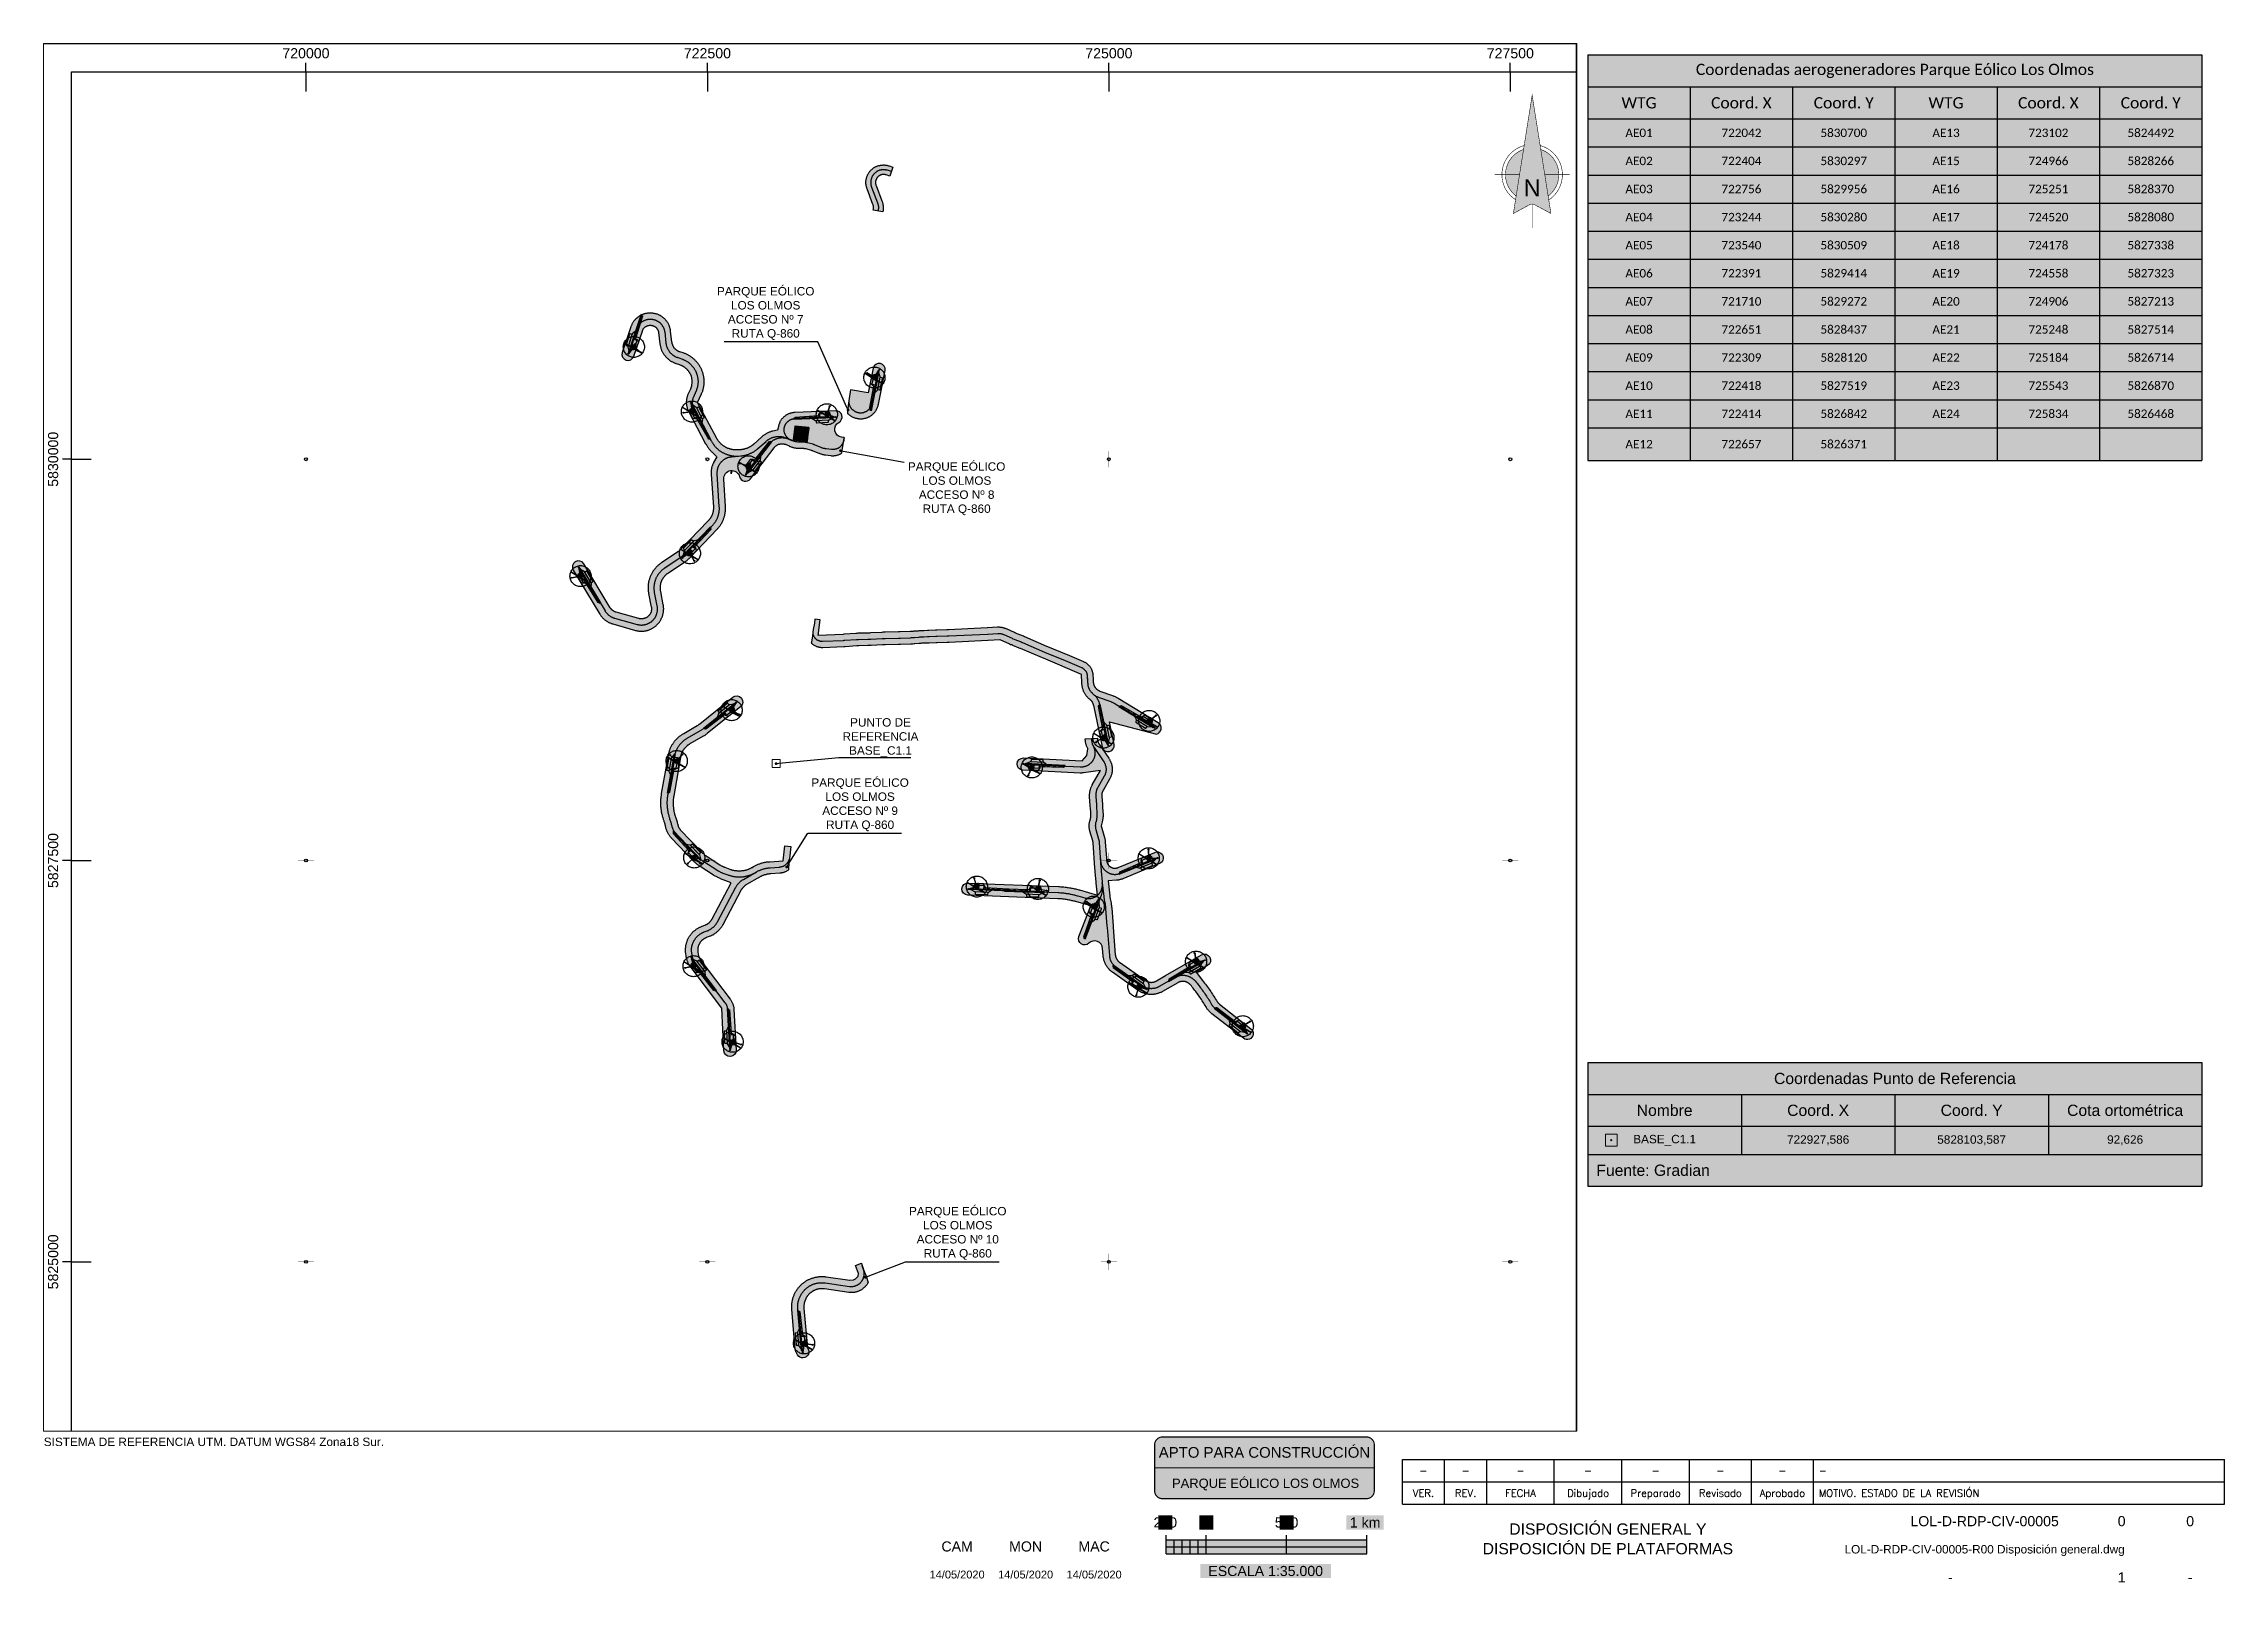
# Paper-space layout 'Hoja 01' of a CAD drawing. Extents: x 22 to 410, y 11 to 285.
# The model-space entities are those that its viewports show. They can reach past a viewport. Long polylines and large blocks are cut down to what shows.
import ezdxf
from ezdxf import colors
from ezdxf.entities.mleader import LeaderData, LeaderLine
from ezdxf.enums import TextEntityAlignment as Align
from ezdxf.math import Vec2, Vec3

# ---------------------------------------------------------------- set-up
doc = ezdxf.new("R2010")
doc.units = 0
for name, pattern in [('ACAD_ISO10W100', [18, 12, -3, 0, -3]), ('DGN Style 1', [3.313591, 0.005513, -3.308078]), ('HIDDEN', [9.525, 6.35, -3.175]), ('Masterplan - Carcará II rev-I$0$DASHED2', [0.375, 0.25, -0.125])]:
    doc.linetypes.add(name, pattern=pattern)
for name, color, linetype in [('0-R3D Acceso', 7, 'Continuous'), ('0-R3D FORMATO', 7, 'Continuous'), ('0-R3D Info format', 7, 'Continuous'), ('0-R3D Leyenda OC', 7, 'Continuous'), ('0-R3D Malla 35000', 4, 'Continuous'), ('0-R3D Norte', 7, 'Continuous'), ('0-R3D Nortes', 7, 'Continuous'), ('0-R3D Sello APC', 12, 'Continuous'), ('0-R3D Sombreado', 254, 'Continuous'), ('0-R3D Sombreado parque', 255, 'Continuous'), ('0-R3D Tabla Base Ref.', 7, 'Continuous'), ('0-R3D Ventana Gráfica', 7, 'Continuous'), ('0-R3D WTG Symbol', 7, 'Continuous'), ('0-R3D-FGRP', 1, 'Continuous'), ('0-R3D-N149 TS145-01 ACOPIO PALAS', 1, 'Continuous'), ('0-R3D-N149 TS145-01 ACOPIO TORRE', 1, 'Continuous'), ('0-R3D-N149 TS145-01 CIMENT', 1, 'Continuous'), ('0-R3D-N149 TS145-01 Cimentación', 1, 'Continuous'), ('0-R3D-N149 TS145-01 CRANE BOOM PAD', 1, 'Continuous'), ('0-R3D-N149 TS145-01 CRANE PAD', 1, 'Continuous'), ('0-R3D-N149 TS145-01 ELEMENTOS', 1, 'Continuous'), ('0-R3D-N149 TS145-01 ESCALERA', 1, 'Continuous'), ('0-R3D-N149 TS145-01 GRUA-AUX', 1, 'Continuous'), ('0-R3D-N149 TS145-01 R01', 1, 'Continuous'), ('0-R3D-N149 TS145-01 VIAL', 1, 'Continuous')]:
    doc.layers.add(name, color=color, linetype=linetype)
doc.layers.add('0-R3D Maquetación', color=6, linetype='Continuous', plot=False)
doc.layers.add('0-R3D Sombreado parque línea', color=255, linetype='Continuous', transparency=0.9)
doc.layers.add('Desplazado_Eje', color=7, linetype='Continuous', true_color=0x005399)
doc.layers.add('MONOLITOS', color=200, linetype='Continuous', lineweight=0)
doc.styles.add('ARIAL', font='arial.ttf')
doc.styles.add('LEROY', font='SIMPLEX.shx')
doc.styles.get("Standard").update_dxf_attribs({"font": 'arial.ttf'})
pattern_1 = [(0, (3e-06, 2e-05), (0, 84.24), [61.264, -22.974]), (90, (3e-06, 2e-05), (-84.24, 5e-15), [61.264, -22.974])]

psp = doc.layouts.new('Hoja 01')

# ---------------------------------------------------------------- texts
at = {"layer": '0-R3D Info format', "char_height": 1.8, "attachment_point": 5, "style": 'ARIAL', "bg_fill": 1, "box_fill_scale": 1.2, "bg_fill_color": 7, "bg_fill_true_color": 16777215, "bg_fill_transparency": 0}
for s, insert, width in [('250', (221.57, 21.76), 1.8), ('0', (228.86, 21.76), 1.8), ('500', (243.15, 21.76), 1.8), ('1 km', (257.12, 21.76), 5.9115), ('ESCALA 1:35.000', (239.43, 13.12), 22.5481)]:
    psp.add_mtext(s, dxfattribs=dict(at, insert=insert, width=width))
at = {"layer": '0-R3D Leyenda OC'}
psp.add_text('SISTEMA DE REFERENCIA UTM. DATUM WGS84 Zona18 Sur.', height=1.5, dxfattribs=at).set_placement((22.03, 35.37))

msp = doc.modelspace()

# ---------------------------------------------------------------- blocks, each defined once
blk = doc.blocks.new('R3D-DC-DW-BLK-Firma revisión')
at = {"layer": '0-R3D FORMATO'}
for p, q in [((0, 8), (146.25, 8)), ((0, 4), (0, 8)), ((7.5, 4), (7.5, 8)), ((15, 4), (15, 8)), ((27.025, 4), (27.025, 8)), ((39.05, 4), (39.05, 8)), ((51.075, 4), (51.075, 8)), ((62.1, 4), (62.1, 8)), ((73.125, 4), (73.125, 8)), ((0, 4), (146.25, 4)), ((0, 0), (0, 4)), ((7.5, 0), (7.5, 4)), ((15, 0), (15, 4)), ((27.025, 0), (27.025, 4)), ((39.05, 0), (39.05, 4)), ((51.075, 0), (51.075, 4)), ((62.1, 0), (62.1, 4)), ((73.125, 0), (73.125, 4)), ((0, 0), (146.25, 0))]:
    blk.add_line(p, q, dxfattribs=at)
blk.add_lwpolyline([(146.25, 0), (146.25, 8)], dxfattribs=at)
at = {"layer": '0-R3D FORMATO', "style": 'LEROY'}
for s, height, p in [('-', 1.3, (3.75, 6)), ('-', 1.3, (11.25, 6)), ('-', 1.2, (21.0125, 6)), ('-', 1.3, (33.0375, 6)), ('-', 1.3, (45.0625, 6)), ('-', 1.3, (56.5875, 6)), ('-', 1.3, (67.6125, 6)), ('VER.', 1.3, (3.75, 2)), ('REV.', 1.3, (11.25, 2)), ('FECHA', 1.3, (21.0125, 2)), ('Dibujado', 1.3, (33.0375, 2)), ('Preparado', 1.3, (45.0625, 2)), ('Revisado', 1.3, (56.5875, 2)), ('Aprobado', 1.3, (67.6125, 2))]:
    blk.add_text(s, height=height, dxfattribs=at).set_placement(p, align=Align.MIDDLE_CENTER)
for s, p in [('-', (74.0836, 6)), ('MOTIVO. ESTADO DE LA REVISIÓN', (74.0836, 2))]:
    blk.add_text(s, height=1.3, dxfattribs=at).set_placement(p, align=Align.MIDDLE_LEFT)
blk = doc.blocks.new('Info Cajetín')
at = {"style": 'ARIAL'}
for tag, height, p in [('DESIGNACIÓN_1', 2, (300.31, 20.6)), ('NºPLANO', 1.8, (367.34, 22)), ('VERSION', 1.8, (391.72, 22)), ('REVISION', 1.8, (403.91, 22)), ('FIR.DIB', 1.8, (184.53, 17.5)), ('FIR.COM', 1.8, (196.72, 17.5)), ('FIR.APP', 1.8, (208.91, 17.5)), ('DESIGNACIÓN_2', 2, (300.31, 17.1)), ('ARCHIVO', 1.8, (367.34, 17)), ('00/00/0001', 1.4, (184.53, 12.5)), ('00/00/0002', 1.4, (196.72, 12.5)), ('00/00/0003', 1.4, (208.91, 12.5)), ('DESIGNACIÓN_3', 2, (300.31, 13.6)), ('REEMPLAZA', 1.8, (361.25, 12)), ('HOJA', 1.8, (391.72, 12)), ('SIGUE', 1.8, (403.91, 12))]:
    blk.add_attdef(tag, text='', height=height, dxfattribs=at).set_placement(p, align=Align.MIDDLE_CENTER)
blk = doc.blocks.new('R3D-North 01')
at = {"true_color": 0xffffff}
h = blk.add_hatch(color=7, dxfattribs=at)
h.dxf.hatch_style = 2
h.paths.add_polyline_path([(-0.45, -5.35), (-3.34, -6.91), (0, 14.13), (3.34, -6.91), (0.45, -5.35, 0.251993)])
at = {"true_color": 0x005399}
h = blk.add_hatch(dxfattribs=at)
h.set_pattern_fill('ANGLE', color=154, scale=12.059932)
h.set_pattern_definition(pattern_1)
h.paths.add_polyline_path([(1.42, 5.19), (1.53, 4.49, -0.320961), (4.75, 0), (5.38, 0, 0.33787)])
h.paths.add_polyline_path([(5.38, 0), (4.75, 0, -0.236006), (2.85, -3.8), (2.96, -4.49, 0.252168)])
h.paths.add_polyline_path([(-2.95, -4.45), (-2.85, -3.8, -0.236005), (-4.75, 0), (-5.38, 0, 0.258932)])
h.paths.add_polyline_path([(-1.53, 4.49), (-1.42, 5.19, 0.337868), (-5.38, 0), (-4.75, 0, -0.32096)])
h = blk.add_hatch(dxfattribs=at)
h.set_pattern_fill('ANGLE', color=154, scale=12.059932)
h.set_pattern_definition(pattern_1)
h.paths.add_polyline_path([(1.42, 5.19), (1.53, 4.49, -0.320961), (4.75, 0), (5.38, 0, 0.33787)])
h.paths.add_polyline_path([(2.85, -3.8), (2.96, -4.49, 0.252168), (5.38, 0), (4.75, 0, -0.236006)])
h.paths.add_polyline_path([(-4.75, 0), (-5.38, 0, 0.258932), (-2.95, -4.45), (-2.85, -3.8, -0.236005)])
h.paths.add_polyline_path([(-1.53, 4.49), (-1.42, 5.19, 0.337868), (-5.38, 0), (-4.75, 0, -0.32096)])
h = blk.add_hatch(dxfattribs=at)
h.set_pattern_fill('ANGLE', color=154, scale=12.059932)
h.set_pattern_definition(pattern_1)
h.paths.add_polyline_path([(5.38, 0), (4.75, 0, -0.236006), (2.85, -3.8), (2.96, -4.49, 0.252168)])
h.paths.add_polyline_path([(4.75, 0), (5.38, 0, 0.33787), (1.42, 5.19), (1.53, 4.49, -0.320961)])
h.paths.add_polyline_path([(-2.95, -4.45), (-2.85, -3.8, -0.236005), (-4.75, 0), (-5.38, 0, 0.258932)])
h.paths.add_polyline_path([(-1.53, 4.49), (-1.42, 5.19, 0.337868), (-5.38, 0), (-4.75, 0, -0.32096)])
at = {"true_color": 0xffffff}
h = blk.add_hatch(color=7, dxfattribs=at)
h.dxf.hatch_style = 2
h.paths.add_polyline_path([(-1.53, 4.49, 0.32096), (-4.75, 0), (-2.25, 0)])
h.paths.add_polyline_path([(-2.25, 0), (-4.75, 0, 0.236005), (-2.85, -3.8)])
h.paths.add_polyline_path([(1.53, 4.49), (2.25, 0), (4.75, 0, 0.320961)])
h.paths.add_polyline_path([(4.75, 0), (2.25, 0), (2.85, -3.8, 0.236006)])
at = {"const_width": 0.095}
for points in [[(3.34, -6.91), (0, 14.13), (-3.34, -6.91), (-0.45, -5.35, -0.25199), (0.45, -5.35), (3.34, -6.91)], [(-1.42, 5.19, 0.337868), (-5.38, 0, 0.258932), (-2.95, -4.45, 0.236003)], [(-1.53, 4.49, 0.320959), (-4.75, 0, 0.236003), (-2.85, -3.8)], [(2.96, -4.49, 0.252168), (5.38, 0, 0.33787), (1.42, 5.19, 0.33787)], [(2.85, -3.8, 0.236005), (4.75, 0, 0.320961), (1.53, 4.49)]]:
    blk.add_lwpolyline(points, format="xyb", dxfattribs=at)
for points in [[(-6.65, 0), (-2.25, 0)], [(2.25, 0), (6.65, 0)], [(0, -5.24), (0, -9.5)]]:
    blk.add_lwpolyline(points, dxfattribs=at)
at = {"color": 154, "true_color": 0x005399, "style": 'ARIAL'}
blk.add_text('N', height=3.01, dxfattribs=at).set_placement((0, -3.85), align=Align.CENTER)
blk = doc.blocks.new('R3D-DC-DW-BLK-00 Norte-01')
at = {"layer": '0-R3D Nortes', "rotation": 359.9999766458119}
blk.add_blockref('R3D-North 01', (0, 0), dxfattribs=at)
blk = doc.blocks.new('*T6')
at = {"color": 0, "linetype": 'ByBlock', "lineweight": -2, "transparency": 16777216}
for p, q in [((0, 0), (109.24, 0)), ((0, 0), (0, -72.21)), ((109.24, 0), (109.24, -72.21)), ((0, -5.72), (109.24, -5.72)), ((18.21, -5.72), (18.21, -72.21)), ((36.41, -5.72), (36.41, -72.21)), ((54.62, -5.72), (54.62, -72.21)), ((72.83, -5.72), (72.83, -72.21)), ((91.03, -5.72), (91.03, -72.21)), ((0, -11.39), (109.24, -11.39)), ((0, -16.39), (109.24, -16.39)), ((0, -21.39), (109.24, -21.39)), ((0, -26.39), (109.24, -26.39)), ((0, -31.39), (109.24, -31.39)), ((0, -36.39), (109.24, -36.39)), ((0, -41.39), (109.24, -41.39)), ((0, -46.39), (109.24, -46.39)), ((0, -51.39), (109.24, -51.39)), ((0, -56.39), (109.24, -56.39)), ((0, -61.39), (109.24, -61.39)), ((0, -66.39), (109.24, -66.39)), ((0, -72.21), (109.24, -72.21))]:
    blk.add_line(p, q, dxfattribs=at)
at = {"color": 9, "true_color": 0xc0c0c0, "transparency": 16777216}
for points in [[(0, 0), (0, -5.72), (109.24, 0), (109.24, -5.72)], [(0, -5.72), (0, -11.39), (18.21, -5.72), (18.21, -11.39)], [(18.21, -5.72), (18.21, -11.39), (36.41, -5.72), (36.41, -11.39)], [(36.41, -5.72), (36.41, -11.39), (54.62, -5.72), (54.62, -11.39)], [(54.62, -5.72), (54.62, -11.39), (72.83, -5.72), (72.83, -11.39)], [(72.83, -5.72), (72.83, -11.39), (91.03, -5.72), (91.03, -11.39)], [(91.03, -5.72), (91.03, -11.39), (109.24, -5.72), (109.24, -11.39)]]:
    blk.add_solid(points, dxfattribs=at)
at = {"color": 7, "true_color": 0xffffff, "transparency": 16777216}
for points in [[(0, -11.39), (0, -16.39), (18.21, -11.39), (18.21, -16.39)], [(18.21, -11.39), (18.21, -16.39), (36.41, -11.39), (36.41, -16.39)], [(36.41, -11.39), (36.41, -16.39), (54.62, -11.39), (54.62, -16.39)], [(54.62, -11.39), (54.62, -16.39), (72.83, -11.39), (72.83, -16.39)], [(72.83, -11.39), (72.83, -16.39), (91.03, -11.39), (91.03, -16.39)], [(91.03, -11.39), (91.03, -16.39), (109.24, -11.39), (109.24, -16.39)], [(0, -21.39), (0, -26.39), (18.21, -21.39), (18.21, -26.39)], [(18.21, -21.39), (18.21, -26.39), (36.41, -21.39), (36.41, -26.39)], [(36.41, -21.39), (36.41, -26.39), (54.62, -21.39), (54.62, -26.39)], [(54.62, -21.39), (54.62, -26.39), (72.83, -21.39), (72.83, -26.39)], [(72.83, -21.39), (72.83, -26.39), (91.03, -21.39), (91.03, -26.39)], [(91.03, -21.39), (91.03, -26.39), (109.24, -21.39), (109.24, -26.39)], [(0, -31.39), (0, -36.39), (18.21, -31.39), (18.21, -36.39)], [(18.21, -31.39), (18.21, -36.39), (36.41, -31.39), (36.41, -36.39)], [(36.41, -31.39), (36.41, -36.39), (54.62, -31.39), (54.62, -36.39)], [(54.62, -31.39), (54.62, -36.39), (72.83, -31.39), (72.83, -36.39)], [(72.83, -31.39), (72.83, -36.39), (91.03, -31.39), (91.03, -36.39)], [(91.03, -31.39), (91.03, -36.39), (109.24, -31.39), (109.24, -36.39)], [(0, -41.39), (0, -46.39), (18.21, -41.39), (18.21, -46.39)], [(18.21, -41.39), (18.21, -46.39), (36.41, -41.39), (36.41, -46.39)], [(36.41, -41.39), (36.41, -46.39), (54.62, -41.39), (54.62, -46.39)], [(54.62, -41.39), (54.62, -46.39), (72.83, -41.39), (72.83, -46.39)], [(72.83, -41.39), (72.83, -46.39), (91.03, -41.39), (91.03, -46.39)], [(91.03, -41.39), (91.03, -46.39), (109.24, -41.39), (109.24, -46.39)], [(0, -51.39), (0, -56.39), (18.21, -51.39), (18.21, -56.39)], [(18.21, -51.39), (18.21, -56.39), (36.41, -51.39), (36.41, -56.39)], [(36.41, -51.39), (36.41, -56.39), (54.62, -51.39), (54.62, -56.39)], [(54.62, -51.39), (54.62, -56.39), (72.83, -51.39), (72.83, -56.39)], [(72.83, -51.39), (72.83, -56.39), (91.03, -51.39), (91.03, -56.39)], [(91.03, -51.39), (91.03, -56.39), (109.24, -51.39), (109.24, -56.39)], [(0, -61.39), (0, -66.39), (18.21, -61.39), (18.21, -66.39)], [(18.21, -61.39), (18.21, -66.39), (36.41, -61.39), (36.41, -66.39)], [(36.41, -61.39), (36.41, -66.39), (54.62, -61.39), (54.62, -66.39)], [(54.62, -61.39), (54.62, -66.39), (72.83, -61.39), (72.83, -66.39)], [(72.83, -61.39), (72.83, -66.39), (91.03, -61.39), (91.03, -66.39)], [(91.03, -61.39), (91.03, -66.39), (109.24, -61.39), (109.24, -66.39)]]:
    blk.add_solid(points, dxfattribs=at)
at = {"color": 7, "true_color": 0xf2f2f2, "transparency": 16777216}
for points in [[(0, -16.39), (0, -21.39), (18.21, -16.39), (18.21, -21.39)], [(18.21, -16.39), (18.21, -21.39), (36.41, -16.39), (36.41, -21.39)], [(36.41, -16.39), (36.41, -21.39), (54.62, -16.39), (54.62, -21.39)], [(54.62, -16.39), (54.62, -21.39), (72.83, -16.39), (72.83, -21.39)], [(72.83, -16.39), (72.83, -21.39), (91.03, -16.39), (91.03, -21.39)], [(91.03, -16.39), (91.03, -21.39), (109.24, -16.39), (109.24, -21.39)], [(0, -26.39), (0, -31.39), (18.21, -26.39), (18.21, -31.39)], [(18.21, -26.39), (18.21, -31.39), (36.41, -26.39), (36.41, -31.39)], [(36.41, -26.39), (36.41, -31.39), (54.62, -26.39), (54.62, -31.39)], [(54.62, -26.39), (54.62, -31.39), (72.83, -26.39), (72.83, -31.39)], [(72.83, -26.39), (72.83, -31.39), (91.03, -26.39), (91.03, -31.39)], [(91.03, -26.39), (91.03, -31.39), (109.24, -26.39), (109.24, -31.39)], [(0, -36.39), (0, -41.39), (18.21, -36.39), (18.21, -41.39)], [(18.21, -36.39), (18.21, -41.39), (36.41, -36.39), (36.41, -41.39)], [(36.41, -36.39), (36.41, -41.39), (54.62, -36.39), (54.62, -41.39)], [(54.62, -36.39), (54.62, -41.39), (72.83, -36.39), (72.83, -41.39)], [(72.83, -36.39), (72.83, -41.39), (91.03, -36.39), (91.03, -41.39)], [(91.03, -36.39), (91.03, -41.39), (109.24, -36.39), (109.24, -41.39)], [(0, -46.39), (0, -51.39), (18.21, -46.39), (18.21, -51.39)], [(18.21, -46.39), (18.21, -51.39), (36.41, -46.39), (36.41, -51.39)], [(36.41, -46.39), (36.41, -51.39), (54.62, -46.39), (54.62, -51.39)], [(54.62, -46.39), (54.62, -51.39), (72.83, -46.39), (72.83, -51.39)], [(72.83, -46.39), (72.83, -51.39), (91.03, -46.39), (91.03, -51.39)], [(91.03, -46.39), (91.03, -51.39), (109.24, -46.39), (109.24, -51.39)], [(0, -56.39), (0, -61.39), (18.21, -56.39), (18.21, -61.39)], [(18.21, -56.39), (18.21, -61.39), (36.41, -56.39), (36.41, -61.39)], [(36.41, -56.39), (36.41, -61.39), (54.62, -56.39), (54.62, -61.39)], [(54.62, -56.39), (54.62, -61.39), (72.83, -56.39), (72.83, -61.39)], [(72.83, -56.39), (72.83, -61.39), (91.03, -56.39), (91.03, -61.39)], [(91.03, -56.39), (91.03, -61.39), (109.24, -56.39), (109.24, -61.39)], [(0, -66.39), (0, -72.21), (18.21, -66.39), (18.21, -72.21)], [(18.21, -66.39), (18.21, -72.21), (36.41, -66.39), (36.41, -72.21)], [(36.41, -66.39), (36.41, -72.21), (54.62, -66.39), (54.62, -72.21)], [(54.62, -66.39), (54.62, -72.21), (72.83, -66.39), (72.83, -72.21)], [(72.83, -66.39), (72.83, -72.21), (91.03, -66.39), (91.03, -72.21)], [(91.03, -66.39), (91.03, -72.21), (109.24, -66.39), (109.24, -72.21)]]:
    blk.add_solid(points, dxfattribs=at)
at = {"color": 0, "transparency": 16777216, "attachment_point": 5}
for s, insert, char_height, width in [('{\\fCalibri|b0|i0|c0;\\c10048256;Coordenadas aerogeneradores Parque Eólico Los Olmos', (54.62, -2.86), 2, 106.2384), ('{\\fCalibri|b0|i0|c0;\\c10048256;WTG', (9.1, -8.55), 2, 15.2064), ('{\\fCalibri|b0|i0|c0;\\c10048256;Coord. X', (27.31, -8.55), 2, 15.2064), ('{\\fCalibri|b0|i0|c0;\\c10048256;Coord. Y', (45.52, -8.55), 2, 15.2064), ('{\\fCalibri|b0|i0|c0;\\c10048256;WTG', (63.72, -8.55), 2, 15.2064), ('{\\fCalibri|b0|i0|c0;\\c10048256;Coord. X', (81.93, -8.55), 2, 15.2064), ('{\\fCalibri|b0|i0|c0;\\c10048256;Coord. Y', (100.14, -8.55), 2, 15.2064), ('{\\fCalibri|b0|i0|c0;AE01', (9.1, -13.89), 1.5, 15.2064), ('{\\fCalibri|b0|i0|c0;722042', (27.31, -13.89), 1.5, 15.2064), ('{\\fCalibri|b0|i0|c0;5830700', (45.52, -13.89), 1.5, 15.2064), ('{\\fCalibri|b0|i0|c0;AE13', (63.72, -13.89), 1.5, 15.2064), ('{\\fCalibri|b0|i0|c0;723102', (81.93, -13.89), 1.5, 15.2064), ('{\\fCalibri|b0|i0|c0;5824492', (100.14, -13.89), 1.5, 15.2064), ('{\\fCalibri|b0|i0|c0;AE02', (9.1, -18.89), 1.5, 15.2064), ('{\\fCalibri|b0|i0|c0;722404', (27.31, -18.89), 1.5, 15.2064), ('{\\fCalibri|b0|i0|c0;5830297', (45.52, -18.89), 1.5, 15.2064), ('{\\fCalibri|b0|i0|c0;AE15', (63.72, -18.89), 1.5, 15.2064), ('{\\fCalibri|b0|i0|c0;724966', (81.93, -18.89), 1.5, 15.2064), ('{\\fCalibri|b0|i0|c0;5828266', (100.14, -18.89), 1.5, 15.2064), ('{\\fCalibri|b0|i0|c0;AE03', (9.1, -23.89), 1.5, 15.2064), ('{\\fCalibri|b0|i0|c0;722756', (27.31, -23.89), 1.5, 15.2064), ('{\\fCalibri|b0|i0|c0;5829956', (45.52, -23.89), 1.5, 15.2064), ('{\\fCalibri|b0|i0|c0;AE16', (63.72, -23.89), 1.5, 15.2064), ('{\\fCalibri|b0|i0|c0;725251', (81.93, -23.89), 1.5, 15.2064), ('{\\fCalibri|b0|i0|c0;5828370', (100.14, -23.89), 1.5, 15.2064), ('{\\fCalibri|b0|i0|c0;AE04', (9.1, -28.89), 1.5, 15.2064), ('{\\fCalibri|b0|i0|c0;723244', (27.31, -28.89), 1.5, 15.2064), ('{\\fCalibri|b0|i0|c0;5830280', (45.52, -28.89), 1.5, 15.2064), ('{\\fCalibri|b0|i0|c0;AE17', (63.72, -28.89), 1.5, 15.2064), ('{\\fCalibri|b0|i0|c0;724520', (81.93, -28.89), 1.5, 15.2064), ('{\\fCalibri|b0|i0|c0;5828080', (100.14, -28.89), 1.5, 15.2064), ('{\\fCalibri|b0|i0|c0;AE05', (9.1, -33.89), 1.5, 15.2064), ('{\\fCalibri|b0|i0|c0;723540', (27.31, -33.89), 1.5, 15.2064), ('{\\fCalibri|b0|i0|c0;5830509', (45.52, -33.89), 1.5, 15.2064), ('{\\fCalibri|b0|i0|c0;AE18', (63.72, -33.89), 1.5, 15.2064), ('{\\fCalibri|b0|i0|c0;724178', (81.93, -33.89), 1.5, 15.2064), ('{\\fCalibri|b0|i0|c0;5827338', (100.14, -33.89), 1.5, 15.2064), ('{\\fCalibri|b0|i0|c0;AE06', (9.1, -38.89), 1.5, 15.2064), ('{\\fCalibri|b0|i0|c0;722391', (27.31, -38.89), 1.5, 15.2064), ('{\\fCalibri|b0|i0|c0;5829414', (45.52, -38.89), 1.5, 15.2064), ('{\\fCalibri|b0|i0|c0;AE19', (63.72, -38.89), 1.5, 15.2064), ('{\\fCalibri|b0|i0|c0;724558', (81.93, -38.89), 1.5, 15.2064), ('{\\fCalibri|b0|i0|c0;5827323', (100.14, -38.89), 1.5, 15.2064), ('{\\fCalibri|b0|i0|c0;AE07', (9.1, -43.89), 1.5, 15.2064), ('{\\fCalibri|b0|i0|c0;721710', (27.31, -43.89), 1.5, 15.2064), ('{\\fCalibri|b0|i0|c0;5829272', (45.52, -43.89), 1.5, 15.2064), ('{\\fCalibri|b0|i0|c0;AE20', (63.72, -43.89), 1.5, 15.2064), ('{\\fCalibri|b0|i0|c0;724906', (81.93, -43.89), 1.5, 15.2064), ('{\\fCalibri|b0|i0|c0;5827213', (100.14, -43.89), 1.5, 15.2064), ('{\\fCalibri|b0|i0|c0;AE08', (9.1, -48.89), 1.5, 15.2064), ('{\\fCalibri|b0|i0|c0;722651', (27.31, -48.89), 1.5, 15.2064), ('{\\fCalibri|b0|i0|c0;5828437', (45.52, -48.89), 1.5, 15.2064), ('{\\fCalibri|b0|i0|c0;AE21', (63.72, -48.89), 1.5, 15.2064), ('{\\fCalibri|b0|i0|c0;725248', (81.93, -48.89), 1.5, 15.2064), ('{\\fCalibri|b0|i0|c0;5827514', (100.14, -48.89), 1.5, 15.2064), ('{\\fCalibri|b0|i0|c0;AE09', (9.1, -53.89), 1.5, 15.2064), ('{\\fCalibri|b0|i0|c0;722309', (27.31, -53.89), 1.5, 15.2064), ('{\\fCalibri|b0|i0|c0;5828120', (45.52, -53.89), 1.5, 15.2064), ('{\\fCalibri|b0|i0|c0;AE22', (63.72, -53.89), 1.5, 15.2064), ('{\\fCalibri|b0|i0|c0;725184', (81.93, -53.89), 1.5, 15.2064), ('{\\fCalibri|b0|i0|c0;5826714', (100.14, -53.89), 1.5, 15.2064), ('{\\fCalibri|b0|i0|c0;AE10', (9.1, -58.89), 1.5, 15.2064), ('{\\fCalibri|b0|i0|c0;722418', (27.31, -58.89), 1.5, 15.2064), ('{\\fCalibri|b0|i0|c0;5827519', (45.52, -58.89), 1.5, 15.2064), ('{\\fCalibri|b0|i0|c0;AE23', (63.72, -58.89), 1.5, 15.2064), ('{\\fCalibri|b0|i0|c0;725543', (81.93, -58.89), 1.5, 15.2064), ('{\\fCalibri|b0|i0|c0;5826870', (100.14, -58.89), 1.5, 15.2064), ('{\\fCalibri|b0|i0|c0;AE11', (9.1, -63.89), 1.5, 15.2064), ('{\\fCalibri|b0|i0|c0;722414', (27.31, -63.89), 1.5, 15.2064), ('{\\fCalibri|b0|i0|c0;5826842', (45.52, -63.89), 1.5, 15.2064), ('{\\fCalibri|b0|i0|c0;AE24', (63.72, -63.89), 1.5, 15.2064), ('{\\fCalibri|b0|i0|c0;725834', (81.93, -63.89), 1.5, 15.2064), ('{\\fCalibri|b0|i0|c0;5826468', (100.14, -63.89), 1.5, 15.2064), ('{\\fCalibri|b0|i0|c0;AE12', (9.1, -69.3), 1.5, 15.2064), ('{\\fCalibri|b0|i0|c0;722657', (27.31, -69.3), 1.5, 15.2064), ('{\\fCalibri|b0|i0|c0;5826371', (45.52, -69.3), 1.5, 15.2064), ('{\\fCalibri|b0|i0|c0;', (63.72, -69.3), 2.8222, 15.2064), ('{\\fCalibri|b0|i0|c0;', (81.93, -69.3), 2.8222, 15.2064), ('{\\fCalibri|b0|i0|c0;', (100.14, -69.3), 2.8222, 15.2064)]:
    blk.add_mtext(s, dxfattribs=dict(at, insert=insert, char_height=char_height, width=width))
blk = doc.blocks.new('*T26')
at = {"layer": '0-R3D Tabla Base Ref.', "color": 0, "linetype": 'ByBlock', "lineweight": -2, "transparency": 16777216}
for p, q in [((0, 0), (109.24, 0)), ((0, 0), (0, -22)), ((109.24, 0), (109.24, -22)), ((0, -5.67), (109.24, -5.67)), ((27.31, -5.67), (27.31, -16.33)), ((54.62, -5.67), (54.62, -16.33)), ((81.93, -5.67), (81.93, -16.33)), ((0, -11.33), (109.24, -11.33)), ((0, -16.33), (109.24, -16.33)), ((0, -22), (109.24, -22))]:
    blk.add_line(p, q, dxfattribs=at)
at = {"layer": '0-R3D Tabla Base Ref.', "color": 9, "true_color": 0xc0c0c0, "transparency": 16777216}
for points in [[(0, 0), (0, -5.67), (109.24, 0), (109.24, -5.67)], [(0, -5.67), (0, -11.33), (27.31, -5.67), (27.31, -11.33)], [(27.31, -5.67), (27.31, -11.33), (54.62, -5.67), (54.62, -11.33)], [(54.62, -5.67), (54.62, -11.33), (81.93, -5.67), (81.93, -11.33)], [(81.93, -5.67), (81.93, -11.33), (109.24, -5.67), (109.24, -11.33)]]:
    blk.add_solid(points, dxfattribs=at)
at = {"layer": '0-R3D Tabla Base Ref.', "color": 7, "true_color": 0xffffff, "transparency": 16777216}
for points in [[(0, -11.33), (0, -16.33), (27.31, -11.33), (27.31, -16.33)], [(27.31, -11.33), (27.31, -16.33), (54.62, -11.33), (54.62, -16.33)], [(54.62, -11.33), (54.62, -16.33), (81.93, -11.33), (81.93, -16.33)], [(81.93, -11.33), (81.93, -16.33), (109.24, -11.33), (109.24, -16.33)], [(0, -16.33), (0, -22), (109.24, -16.33), (109.24, -22)]]:
    blk.add_solid(points, dxfattribs=at)
at = {"layer": '0-R3D Tabla Base Ref.', "color": 0, "transparency": 16777216}
for s, insert, char_height, width, attachment_point in [('{\\C154;\\c10048256;Coordenadas Punto de Referencia}', (54.62, -2.83), 2, 106.2384, 5), ('{\\C154;\\c10048256;Nombre}', (13.65, -8.5), 2, 24.3096, 5), ('{\\C154;\\c10048256;Coord. X}', (40.96, -8.5), 2, 24.3096, 5), ('{\\C154;\\c10048256;Coord. Y}', (68.27, -8.5), 2, 24.3096, 5), ('{\\C154;\\c10048256;Cota ortométrica}', (95.58, -8.5), 2, 24.3096, 5), ('BASE_C1.1', (13.65, -13.83), 1.5, 24.3096, 5), ('722927,586', (40.96, -13.83), 1.5, 24.3096, 5), ('5828103,587', (68.27, -13.83), 1.5, 24.3096, 5), ('92,626', (95.58, -13.83), 1.5, 24.3096, 5), ('Fuente: Gradian', (1.5, -19.17), 2, 106.2384, 4)]:
    blk.add_mtext(s, dxfattribs=dict(at, insert=insert, char_height=char_height, width=width, attachment_point=attachment_point))
blk = doc.blocks.new('BASE')
at = {"linetype": 'ByBlock', "lineweight": -2}
for p, q in [((-2.1, 2.1), (-2.1, -2.1)), ((2.1, 2.1), (-2.1, 2.1)), ((2.1, -2.1), (2.1, 2.1)), ((-2.1, -2.1), (2.1, -2.1))]:
    blk.add_line(p, q, dxfattribs=at)
blk.add_circle((0, 0), 0.192, dxfattribs=at)
blk = doc.blocks.new('Sello APC')
at = {"transparency": 33554687}
h = blk.add_hatch(color=255, dxfattribs=at)
h.dxf.hatch_style = 1
edge = h.paths.add_edge_path()
edge.add_line((369.32, 49.99), (405.6, 49.99))
edge.add_arc((405.6, 48.59), 1.4, 0, 90, ccw=False)
edge.add_line((407, 48.59), (407, 44.5))
edge.add_line((407, 44.5), (367.92, 44.5))
edge.add_line((367.92, 44.5), (367.92, 48.59))
edge.add_arc((369.32, 48.59), 1.4, 90, 180, ccw=False)
edge = h.paths.add_edge_path()
edge.add_line((367.92, 44.5), (407, 44.5))
edge.add_line((407, 44.5), (407, 40.4))
edge.add_arc((405.6, 40.4), 1.4, 270, 360, ccw=False)
edge.add_line((405.6, 39), (369.32, 39))
edge.add_arc((369.32, 40.4), 1.4, 180, 270, ccw=False)
edge.add_line((367.92, 40.4), (367.92, 44.5))
blk.add_line((387.99, 39), (387.99, 39))
at = {"const_width": 0.21}
for points in [[(369.32, 49.99), (405.6, 49.99, -0.414214), (407, 48.59), (407, 44.5), (367.92, 44.5), (367.92, 48.59, -0.414214)], [(367.92, 44.5), (407, 44.5), (407, 40.4, -0.414214), (405.6, 39), (369.32, 39, -0.414214), (367.92, 40.4)]]:
    blk.add_lwpolyline(points, format="xyb", close=True, dxfattribs=at)
at = {"style": 'ARIAL'}
for s, height, p in [('APTO PARA CONSTRUCCIÓN', 1.9, (387.46, 47.24)), ('PARQUE EÓLICO LOS OLMOS', 1.65, (387.66, 41.75))]:
    blk.add_text(s, height=height, dxfattribs=at).set_placement(p, align=Align.MIDDLE_CENTER)
blk = doc.blocks.new('0-R3D Marco')
at = {"layer": '0-R3D Maquetación'}
blk.add_lwpolyline([(272.7618, 0), (272.7618, 247), (0, 247), (0, 0)], close=True, dxfattribs=at)
blk.add_lwpolyline([(5, 0), (5, 242), (272.7618, 242)], dxfattribs=at)
blk = doc.blocks.new('R3D_MARCA Y')
for points in [[(0, 0), (-20, 0)], [(0, -40), (0, 40)]]:
    blk.add_lwpolyline(points)
blk.add_point((0, 0))
at = {"style": 'ARIAL'}
blk.add_attdef('Y', text='', height=20, rotation=90, dxfattribs=at).set_placement((-30, 0), align=Align.CENTER)
blk = doc.blocks.new('R3D_MARCA X')
for points in [[(-40, 0), (40, 0)], [(0, 0), (0, 20)]]:
    blk.add_lwpolyline(points)
blk.add_point((0, 0))
at = {"style": 'ARIAL'}
blk.add_attdef('X', text='', height=20, dxfattribs=at).set_placement((0, 30), align=Align.CENTER)
blk = doc.blocks.new('cruz')
at = {"const_width": 1}
for points in [[(-50, 0), (50, 0)], [(0, -50), (0, 50)]]:
    blk.add_lwpolyline(points, dxfattribs=at)
blk.add_circle((0, 0), 9)
blk = doc.blocks.new('_Dot')
at = {"color": 0, "linetype": 'ByBlock', "lineweight": -2}
blk.add_line((-0.5, 0), (-1, 0), dxfattribs=at)
at = {"color": 0, "linetype": 'ByBlock', "const_width": 0.5}
blk.add_lwpolyline([(-0.25, 0, 1), (0.25, 0, 1)], format="xyb", close=True, dxfattribs=at)
blk = doc.blocks.new('N149_TS145_A1')
at = {"layer": '0-R3D-N149 TS145-01 ACOPIO PALAS', "color": 85, "true_color": 0x58ba48}
blk.add_lwpolyline([(35, -72), (35, -71, -0.414214), (37, -69), (47, -69, 0.414214), (50, -66), (50, 4, 0.414214), (47, 7), (37, 7, -0.414214), (35, 9), (35, 10)], format="xyb", dxfattribs=at)
at = {"layer": '0-R3D-N149 TS145-01 ACOPIO TORRE', "color": 152, "true_color": 0x2776bb}
blk.add_lwpolyline([(22, -95), (22, -94, -0.1451), (22, -93), (35, -74, 0.1451), (35, -73), (35, 10, 0.120455), (35, 11), (22, 35, -0.120455), (22, 36), (22, 37)], format="xyb", dxfattribs=at)
blk.add_lwpolyline([(35, -72), (35, 10)], dxfattribs=at)
at = {"layer": '0-R3D-N149 TS145-01 CIMENT', "color": 5}
blk.add_lwpolyline([(0, 0), (0, -3)], dxfattribs=at)
at = {"layer": '0-R3D-N149 TS145-01 CIMENT', "color": 7}
blk.add_circle((0, 0), 3, dxfattribs=at)
at = {"layer": '0-R3D-N149 TS145-01 Cimentación', "color": 8}
for radius in [13, 3.25, 2.35]:
    blk.add_circle((0, 0), radius, dxfattribs=at)
at = {"layer": '0-R3D-N149 TS145-01 Cimentación', "color": 8, "linetype": 'Masterplan - Carcará II rev-I$0$DASHED2'}
blk.add_circle((0, 0), 2.7, dxfattribs=at)
at = {"layer": '0-R3D-N149 TS145-01 CRANE BOOM PAD', "color": 85, "true_color": 0x58ba48}
blk.add_lwpolyline([(16, -203), (16, -202, 0.414214), (14, -200), (11, -200, -0.408557), (9, -198), (6, -53, 0.408557), (4, -51), (3, -51)], format="xyb", dxfattribs=at)
at = {"layer": '0-R3D-N149 TS145-01 CRANE PAD'}
blk.add_lwpolyline([(16, -45), (-4, -45, -0.414214), (-5, -44), (-5, -4, -0.414214), (-4, -3), (16, -3), (16, -45)], format="xyb", close=True, dxfattribs=at)
at = {"layer": '0-R3D-N149 TS145-01 ELEMENTOS', "color": 8}
for radius in [2.67, 2.7, 2.75, 2.8, 2.2, 2.3]:
    blk.add_circle((0, 0), radius, dxfattribs=at)
at = {"layer": '0-R3D-N149 TS145-01 GRUA-AUX', "color": 244, "true_color": 0x991b1e}
for points in [[(16, -79), (13, -78, -0.312633), (12, -77), (12, -66, -0.312633), (13, -65), (16, -64)], [(16, -109), (13, -108, -0.312633), (12, -107), (12, -96, -0.312633), (13, -95), (16, -94)], [(16, -148), (14, -148, -0.414214), (13, -147), (13, -139, -0.414214), (14, -138), (16, -138)], [(16, -188), (14, -188, -0.414214), (13, -187), (13, -179, -0.414214), (14, -178), (16, -178)]]:
    blk.add_lwpolyline(points, format="xyb", dxfattribs=at)
at = {"layer": '0-R3D-N149 TS145-01 R01', "color": 175, "true_color": 0x4554a5}
blk.add_lwpolyline([(6, -54), (6, -53, 0.408557), (4, -51), (1, -51, -0.142091), (0, -51), (-16, -41, -0.256997), (-17, -39), (-17, 0, -0.414214), (3, 20), (14, 20, 0.414214), (16, 22), (16, 23)], format="xyb", dxfattribs=at)
blk.add_lwpolyline([(3, -51), (16, -51)], dxfattribs=at)
at = {"layer": '0-R3D-N149 TS145-01 VIAL', "color": 7, "linetype": 'Continuous'}
for points in [[(16, -208), (16, 42)], [(22, -208), (22, 42)]]:
    blk.add_lwpolyline(points, dxfattribs=at)
blk = doc.blocks.new('N149_TS145_A2')
at = {"layer": '0-R3D-N149 TS145-01 ACOPIO PALAS', "color": 85, "true_color": 0x58ba48}
blk.add_lwpolyline([(-35, -72), (-35, -71, 0.414214), (-37, -69), (-47, -69, -0.414214), (-50, -66), (-50, 4, -0.414214), (-47, 7), (-37, 7, 0.414214), (-35, 9), (-35, 10)], format="xyb", dxfattribs=at)
at = {"layer": '0-R3D-N149 TS145-01 ACOPIO TORRE', "color": 152, "true_color": 0x2776bb}
blk.add_lwpolyline([(-22, -95), (-22, -94, 0.1451), (-22, -93), (-35, -74, -0.1451), (-35, -73), (-35, 10, -0.120455), (-35, 11), (-22, 35, 0.120455), (-22, 36), (-22, 37)], format="xyb", dxfattribs=at)
blk.add_lwpolyline([(-35, -72), (-35, 10)], dxfattribs=at)
at = {"layer": '0-R3D-N149 TS145-01 CIMENT', "color": 5}
blk.add_lwpolyline([(0, 0), (0, -3)], dxfattribs=at)
at = {"layer": '0-R3D-N149 TS145-01 CIMENT', "color": 7}
blk.add_circle((0, 0), 3, dxfattribs=at)
at = {"layer": '0-R3D-N149 TS145-01 Cimentación', "color": 8}
for radius in [13, 3.25, 2.35]:
    blk.add_circle((0, 0), radius, dxfattribs=at)
at = {"layer": '0-R3D-N149 TS145-01 Cimentación', "color": 8, "linetype": 'Masterplan - Carcará II rev-I$0$DASHED2'}
blk.add_circle((0, 0), 2.7, dxfattribs=at)
at = {"layer": '0-R3D-N149 TS145-01 CRANE BOOM PAD', "color": 85, "true_color": 0x58ba48}
blk.add_lwpolyline([(-16, -203), (-16, -202, -0.414214), (-14, -200), (-11, -200, 0.408557), (-9, -198), (-6, -53, -0.408557), (-4, -51), (-3, -51)], format="xyb", dxfattribs=at)
at = {"layer": '0-R3D-N149 TS145-01 CRANE PAD'}
blk.add_lwpolyline([(-16, -45), (4, -45, 0.414214), (5, -44), (5, -4, 0.414214), (4, -3), (-16, -3), (-16, -45)], format="xyb", close=True, dxfattribs=at)
at = {"layer": '0-R3D-N149 TS145-01 ELEMENTOS', "color": 8}
for radius in [2.67, 2.7, 2.75, 2.8, 2.2, 2.3]:
    blk.add_circle((0, 0), radius, dxfattribs=at)
at = {"layer": '0-R3D-N149 TS145-01 GRUA-AUX', "color": 244, "true_color": 0x991b1e}
for points in [[(-16, -79), (-13, -78, 0.312633), (-12, -77), (-12, -66, 0.312633), (-13, -65), (-16, -64)], [(-16, -109), (-13, -108, 0.312633), (-12, -107), (-12, -96, 0.312633), (-13, -95), (-16, -94)], [(-16, -148), (-14, -148, 0.414214), (-13, -147), (-13, -139, 0.414214), (-14, -138), (-16, -138)], [(-16, -188), (-14, -188, 0.414214), (-13, -187), (-13, -179, 0.414214), (-14, -178), (-16, -178)]]:
    blk.add_lwpolyline(points, format="xyb", dxfattribs=at)
at = {"layer": '0-R3D-N149 TS145-01 R01', "color": 175, "true_color": 0x4554a5}
blk.add_lwpolyline([(-6, -54), (-6, -53, -0.408557), (-4, -51), (-1, -51, 0.142091), (0, -51), (16, -41, 0.256997), (17, -39), (17, 0, 0.414214), (-3, 20), (-14, 20, -0.414214), (-16, 22), (-16, 23)], format="xyb", dxfattribs=at)
blk.add_lwpolyline([(-3, -51), (-16, -51)], dxfattribs=at)
at = {"layer": '0-R3D-N149 TS145-01 VIAL', "color": 7, "linetype": 'Continuous'}
for points in [[(-22, -208), (-22, 42)], [(-16, -208), (-16, 42)]]:
    blk.add_lwpolyline(points, dxfattribs=at)
blk = doc.blocks.new('N149_TS145_B2')
at = {"layer": '0-R3D-N149 TS145-01 ACOPIO PALAS', "color": 85, "true_color": 0x58ba48}
blk.add_lwpolyline([(-35, -72), (-35, -71, 0.414214), (-37, -69), (-47, -69, -0.414214), (-50, -66), (-50, 4, -0.414214), (-47, 7), (-37, 7, 0.414214), (-35, 9), (-35, 10)], format="xyb", dxfattribs=at)
at = {"layer": '0-R3D-N149 TS145-01 ACOPIO TORRE', "color": 152, "true_color": 0x2776bb}
blk.add_lwpolyline([(-22, -95), (-22, -94, 0.1451), (-22, -93), (-35, -74, -0.1451), (-35, -73), (-35, 10, -0.120455), (-35, 11), (-22, 35, 0.120455), (-22, 36), (-22, 37)], format="xyb", dxfattribs=at)
blk.add_lwpolyline([(-35, -72), (-35, 10)], dxfattribs=at)
at = {"layer": '0-R3D-N149 TS145-01 CIMENT', "color": 5}
blk.add_lwpolyline([(0, 0), (0, -3)], dxfattribs=at)
at = {"layer": '0-R3D-N149 TS145-01 CIMENT', "color": 7}
blk.add_circle((0, 0), 3, dxfattribs=at)
at = {"layer": '0-R3D-N149 TS145-01 Cimentación', "color": 8}
for radius in [13, 3.25, 2.35]:
    blk.add_circle((0, 0), radius, dxfattribs=at)
at = {"layer": '0-R3D-N149 TS145-01 Cimentación', "color": 8, "linetype": 'Masterplan - Carcará II rev-I$0$DASHED2'}
blk.add_circle((0, 0), 2.7, dxfattribs=at)
at = {"layer": '0-R3D-N149 TS145-01 CRANE BOOM PAD', "color": 85, "true_color": 0x58ba48}
blk.add_lwpolyline([(-16, -203), (-16, -202, -0.414214), (-14, -200), (-11, -200, 0.408557), (-9, -198), (-6, -53, -0.408557), (-4, -51), (-3, -51)], format="xyb", dxfattribs=at)
at = {"layer": '0-R3D-N149 TS145-01 CRANE PAD'}
blk.add_lwpolyline([(-16, -45), (4, -45, 0.414214), (5, -44), (5, -4, 0.414214), (4, -3), (-16, -3), (-16, -45)], format="xyb", close=True, dxfattribs=at)
at = {"layer": '0-R3D-N149 TS145-01 ELEMENTOS', "color": 8}
for radius in [2.67, 2.7, 2.75, 2.8, 2.2, 2.3]:
    blk.add_circle((0, 0), radius, dxfattribs=at)
at = {"layer": '0-R3D-N149 TS145-01 GRUA-AUX', "color": 244, "true_color": 0x991b1e}
for points in [[(-16, -79), (-13, -78, 0.312633), (-12, -77), (-12, -66, 0.312633), (-13, -65), (-16, -64)], [(-16, -109), (-13, -108, 0.312633), (-12, -107), (-12, -96, 0.312633), (-13, -95), (-16, -94)], [(-16, -148), (-14, -148, 0.414214), (-13, -147), (-13, -139, 0.414214), (-14, -138), (-16, -138)], [(-16, -188), (-14, -188, 0.414214), (-13, -187), (-13, -179, 0.414214), (-14, -178), (-16, -178)]]:
    blk.add_lwpolyline(points, format="xyb", dxfattribs=at)
at = {"layer": '0-R3D-N149 TS145-01 R01', "color": 175, "true_color": 0x4554a5}
blk.add_lwpolyline([(-6, -54), (-6, -53, -0.408557), (-4, -51), (-1, -51, 0.142091), (0, -51), (16, -41, 0.256997), (17, -39), (17, 0, 0.414214), (-3, 20), (-14, 20, -0.414214), (-16, 22), (-16, 23)], format="xyb", dxfattribs=at)
blk.add_lwpolyline([(-3, -51), (-16, -51)], dxfattribs=at)
at = {"layer": '0-R3D-N149 TS145-01 VIAL', "color": 7, "linetype": 'Continuous'}
for points in [[(-22, -208), (-22, 42)], [(-16, -208), (-16, 42)]]:
    blk.add_lwpolyline(points, dxfattribs=at)
blk = doc.blocks.new('N149_TS145_B1')
at = {"layer": '0-R3D-N149 TS145-01 ACOPIO PALAS', "color": 85, "true_color": 0x58ba48}
blk.add_lwpolyline([(35, -72), (35, -71, -0.414214), (37, -69), (47, -69, 0.414214), (50, -66), (50, 4, 0.414214), (47, 7), (37, 7, -0.414214), (35, 9), (35, 10)], format="xyb", dxfattribs=at)
at = {"layer": '0-R3D-N149 TS145-01 ACOPIO TORRE', "color": 152, "true_color": 0x2776bb}
blk.add_lwpolyline([(22, -95), (22, -94, -0.1451), (22, -93), (35, -74, 0.1451), (35, -73), (35, 10, 0.120455), (35, 11), (22, 35, -0.120455), (22, 36), (22, 37)], format="xyb", dxfattribs=at)
blk.add_lwpolyline([(35, -72), (35, 10)], dxfattribs=at)
at = {"layer": '0-R3D-N149 TS145-01 CIMENT', "color": 5}
blk.add_lwpolyline([(0, 0), (0, -3)], dxfattribs=at)
at = {"layer": '0-R3D-N149 TS145-01 CIMENT', "color": 7}
blk.add_circle((0, 0), 3, dxfattribs=at)
at = {"layer": '0-R3D-N149 TS145-01 Cimentación', "color": 8}
for radius in [13, 3.25, 2.35]:
    blk.add_circle((0, 0), radius, dxfattribs=at)
at = {"layer": '0-R3D-N149 TS145-01 Cimentación', "color": 8, "linetype": 'Masterplan - Carcará II rev-I$0$DASHED2'}
blk.add_circle((0, 0), 2.7, dxfattribs=at)
at = {"layer": '0-R3D-N149 TS145-01 CRANE BOOM PAD', "color": 85, "true_color": 0x58ba48}
blk.add_lwpolyline([(16, -203), (16, -202, 0.414214), (14, -200), (11, -200, -0.408557), (9, -198), (6, -53, 0.408557), (4, -51), (3, -51)], format="xyb", dxfattribs=at)
at = {"layer": '0-R3D-N149 TS145-01 CRANE PAD'}
blk.add_lwpolyline([(16, -45), (-4, -45, -0.414214), (-5, -44), (-5, -4, -0.414214), (-4, -3), (16, -3), (16, -45)], format="xyb", close=True, dxfattribs=at)
at = {"layer": '0-R3D-N149 TS145-01 ELEMENTOS', "color": 8}
for radius in [2.67, 2.7, 2.75, 2.8, 2.2, 2.3]:
    blk.add_circle((0, 0), radius, dxfattribs=at)
at = {"layer": '0-R3D-N149 TS145-01 GRUA-AUX', "color": 244, "true_color": 0x991b1e}
for points in [[(16, -79), (13, -78, -0.312633), (12, -77), (12, -66, -0.312633), (13, -65), (16, -64)], [(16, -109), (13, -108, -0.312633), (12, -107), (12, -96, -0.312633), (13, -95), (16, -94)], [(16, -148), (14, -148, -0.414214), (13, -147), (13, -139, -0.414214), (14, -138), (16, -138)], [(16, -188), (14, -188, -0.414214), (13, -187), (13, -179, -0.414214), (14, -178), (16, -178)]]:
    blk.add_lwpolyline(points, format="xyb", dxfattribs=at)
at = {"layer": '0-R3D-N149 TS145-01 R01', "color": 175, "true_color": 0x4554a5}
blk.add_lwpolyline([(6, -54), (6, -53, 0.408557), (4, -51), (1, -51, -0.142091), (0, -51), (-16, -41, -0.256997), (-17, -39), (-17, 0, -0.414214), (3, 20), (14, 20, 0.414214), (16, 22), (16, 23)], format="xyb", dxfattribs=at)
blk.add_lwpolyline([(3, -51), (16, -51)], dxfattribs=at)
at = {"layer": '0-R3D-N149 TS145-01 VIAL', "color": 7, "linetype": 'Continuous'}
for points in [[(16, -208), (16, 42)], [(22, -208), (22, 42)]]:
    blk.add_lwpolyline(points, dxfattribs=at)
blk = doc.blocks.new('TIRANTES')
at = {"layer": '0-R3D-FGRP', "color": 85, "true_color": 0x58ba48}
for points in [[(-52, 10), (-56, 11), (-55, 16), (-50, 15), (-52, 10), (-55, 16), (-50, 15), (-56, 11)], [(15, 50), (10, 52), (11, 56), (16, 55), (15, 50), (11, 56), (16, 55), (10, 52)]]:
    blk.add_lwpolyline(points, dxfattribs=at)
at = {"layer": '0-R3D-FGRP'}
for points in [[(-53, 13), (0, 0), (3, -5), (0, 0), (13, 53)], [(0, 0), (-53, 13)]]:
    blk.add_lwpolyline(points, dxfattribs=at)
at = {"layer": '0-R3D-FGRP', "color": 7}
blk.add_lwpolyline([(0, 0), (13, 53)], dxfattribs=at)
at = {"layer": '0-R3D-N149 TS145-01 ESCALERA', "color": 8}
for points in [[(1, -2), (2, -5), (4, -4), (2, -2)], [(2, -2), (1, -3)], [(1, -3), (3, -3)], [(1, -4), (3, -3)], [(2, -4), (3, -3)], [(2, -4), (3, -3)], [(2, -4), (3, -4)], [(2, -5), (3, -4)], [(2, -5), (3, -4)], [(4, -5), (4, -4), (2, -5), (2, -6), (4, -5)], [(2, -5), (3, -5), (2, -5), (2, -5), (2, -5)], [(4, -5), (4, -5), (4, -4), (3, -4), (4, -5)]]:
    blk.add_lwpolyline(points, dxfattribs=at)
blk = doc.blocks.new('R3D-DC-DW-BLK-00 WTG-01 P')
at = {"true_color": 0xf0f3eb, "transparency": 33554559}
h = blk.add_hatch(color=7, dxfattribs=at)
h.dxf.hatch_style = 1
h.paths.add_polyline_path([(1, -7), (1, -7, 0.45781), (7, 2), (14, 13, 0.316571), (14, 15, 0.081248), (11, 18, 0.081248), (6, 20, 0.332479), (5, 19), (-2, 7, 0.450273), (-7, -2), (-7, -3), (-3, -5)])
h.paths.add_polyline_path([(-6, -12, 0.10605), (-2, -10), (-1, -11), (-1, -11), (9, -18), (52, -40, 0.292434), (52, -40, 0.329192), (52, -40), (11, -15), (0, -9), (1, -9), (0, -8, 0.027593), (1, -8), (-3, -5), (-7, -3, 0.027593), (-7, -4), (-8, -4), (-8, -4), (-18, 2), (-60, 27, 0.292434), (-60, 27, 0.307601), (-60, 26), (-20, 0), (-9, -6), (-9, -6), (-8, -7, 0.10605), (-8, -11, 0.383159)])
at = {"linetype": 'Continuous'}
h = blk.add_hatch(color=256, dxfattribs=at)
h.dxf.hatch_style = 1
h.paths.add_polyline_path([(3, -5), (4, -5), (4, -5), (3, -5), (3, -5), (3, -5), (3, -5), (3, -5)])
h.paths.add_polyline_path([(3, -5, 1), (3, -5, 1)], flags=16)
h.paths.add_polyline_path([(5, -3), (5, -3), (5, -3), (5, -3), (5, -3), (5, -3), (5, -3), (5, -3)])
h.paths.add_polyline_path([(5, -3, 1), (5, -3, 1)], flags=16)
h.paths.add_polyline_path([(6, -1), (6, -1), (6, 0), (6, 0), (6, 0), (5, 0), (6, -1), (6, -1)])
h.paths.add_polyline_path([(6, -1, 1), (6, 0, 1)], flags=16)
h.paths.add_polyline_path([(-3, 5), (-4, 5), (-4, 5), (-3, 5), (-3, 5), (-3, 5), (-3, 5), (-3, 5)])
h.paths.add_polyline_path([(-3, 5, 1), (-3, 5, 1)], flags=16)
h.paths.add_polyline_path([(-5, 3), (-5, 3), (-5, 3), (-5, 3), (-5, 3), (-5, 3), (-5, 3), (-5, 3)])
h.paths.add_polyline_path([(-5, 3, 1), (-5, 3, 1)], flags=16)
h.paths.add_polyline_path([(-6, 0), (-6, 0), (-6, 0), (-6, 0), (-6, 1), (-6, 1), (-6, 1), (-6, 1)])
h.paths.add_polyline_path([(-6, 0, 1), (-6, 1, 1)], flags=16)
at = {"ltscale": 0.87736}
blk.add_hatch(color=256, dxfattribs=at).paths.add_polyline_path([(-6, -3), (-3, -5), (0, -7), (0, -7), (-3, -5), (-6, -3)])
for p, q in [((-7, -3, -3), (5, 19, -3)), ((1, -7, -3), (14, 13, -3)), ((-3, -5, -3), (-7, -3, -3)), ((-7, -3, -3), (-3, -5, -3)), ((-3, -5, -3), (1, -7, -3)), ((1, -8, -3), (-3, -5, -3))]:
    blk.add_line(p, q, dxfattribs=at)
at = {"ltscale": 0.87736, "elevation": -3, "flags": 128}
for points in [[(-9, -6), (-20, 0), (-60, 26, -0.292434), (-60, 27, -0.292434), (-60, 27), (-18, 2), (-8, -4)], [(-11, -5), (-19, 1, 0.028472), (-26, 6), (-60, 26)], [(-1, -11), (9, -18), (52, -40, 0.292434), (52, -40, 0.292434), (52, -40), (11, -15), (0, -9)]]:
    blk.add_lwpolyline(points, format="xyb", dxfattribs=at)
for points in [[(-11, -5), (-23, 4)], [(-11, -5), (-22, 3)], [(-11, -5), (-21, 2)], [(-11, -5), (-20, 1)], [(-11, -5), (-19, 0)], [(-11, -5), (-19, -1)], [(-7, -8), (-9, -6), (-8, -4), (-5, -5)], [(-6, -3), (-6, -3)], [(-4, -9), (-1, -11), (1, -9), (-2, -7)], [(0, -7), (0, -7)]]:
    blk.add_lwpolyline(points, dxfattribs=at)
at = {"linetype": 'Continuous', "ltscale": 0.87736, "elevation": -3, "flags": 128}
for points in [[(-6, 1), (-6, 1), (-6, 1), (-6, 1), (-6, 0), (-6, 0), (-6, 0), (-6, 0), (-6, 1)], [(-5, 3), (-5, 3), (-5, 3), (-5, 3), (-5, 3), (-5, 3), (-5, 3), (-5, 3), (-5, 3)], [(-3, 5), (-3, 5), (-3, 5), (-3, 5), (-3, 5), (-3, 5), (-4, 5), (-4, 5), (-3, 5)], [(3, -5), (4, -5), (4, -5), (3, -5), (3, -5), (3, -5), (3, -5), (3, -5), (3, -5)], [(6, -1), (6, 0), (6, 0), (6, 0), (5, 0), (6, -1), (6, -1), (6, -1), (6, -1)], [(5, -3), (5, -3), (5, -3), (5, -3), (5, -3), (5, -3), (5, -3), (5, -3), (5, -3)]]:
    blk.add_lwpolyline(points, close=True, dxfattribs=at)
at = {"linetype": 'HIDDEN', "ltscale": 5}
blk.add_circle((0, 0, -3), 65.7, dxfattribs=at)
at = {"linetype": 'Continuous', "ltscale": 0.87736}
for centre in [(-6, 1, -3), (-5, 3, -3), (-3, 5, -3), (3, -5, -3), (5, -3, -3), (6, -1, -3)]:
    blk.add_circle(centre, 0.238, dxfattribs=at)
for start, end in [(102.6511, 199.6142), (278.4081, 16.8032)]:
    blk.add_arc((0, 0, -3), 7.33, start, end, dxfattribs=at)
at = {"ltscale": 0.87736}
for centre, radius, start, end in [((6, 18, -3), 1.24, 76.7493, 152.3851), ((3, 6, -3), 14.4, 58.0677, 76.6475), ((3, 5, -3), 14.4, 41.6939, 60.2738), ((13, 14, -3), 1.24, 325.9563, 39.52), ((2, -8, -3), 10.6, 173.0268, 197.2412), ((-6, -11, -3), 1.55, 197.2412, 281.1003), ((0, -7, -3), 7.63, 151.5334, 157.8557), ((-8, -2, -3), 10.6, 281.1003, 305.3146), ((-6, -3, -3), 7.63, 320.4858, 326.808)]:
    blk.add_arc(centre, radius, start, end, dxfattribs=at)
blk.add_ellipse((-6, -6, -3), major_axis=(0.66, 1.31), ratio=0.545801, start_param=3.061596, end_param=6.283185, dxfattribs=at)
at = {"ltscale": 0.87736, "extrusion": (0, 0, -1)}
blk.add_ellipse((-3, -8, -3), major_axis=(0.84, 1.2), ratio=0.545801, start_param=3.061596, end_param=6.283185, dxfattribs=at)
blk = doc.blocks.new('X-LOS1-CV Trazado')
at = {"layer": '0-R3D Sombreado', "transparency": 33554559}
h = blk.add_hatch(color=256, dxfattribs=at)
h.dxf.hatch_style = 1
h.paths.add_polyline_path([(723133, 5830194), (723133, 5830195), (723133, 5830195), (723133, 5830196), (723133, 5830196), (723133, 5830196), (723132, 5830196), (723132, 5830197), (723132, 5830197), (723046, 5830207), (723046, 5830207), (723045, 5830207), (723045, 5830207), (723045, 5830207), (723044, 5830207), (723044, 5830206), (723044, 5830206), (723044, 5830206), (723034, 5830123), (723034, 5830123), (723034, 5830123), (723034, 5830122), (723034, 5830122), (723034, 5830122), (723035, 5830121), (723035, 5830121), (723035, 5830121), (723121, 5830110), (723121, 5830110), (723121, 5830110), (723122, 5830111), (723122, 5830111), (723122, 5830111), (723123, 5830111), (723123, 5830112), (723123, 5830112), (723128, 5830153)])
at = {"layer": '0-R3D Sombreado parque', "transparency": 33554623}
h = blk.add_hatch(color=255, dxfattribs=at)
h.dxf.hatch_style = 1
h.paths.add_polyline_path([(723655, 5831820), (723636, 5831763), (723613, 5831771), (723611, 5831772), (723609, 5831772), (723608, 5831772), (723606, 5831773), (723604, 5831773), (723602, 5831773), (723601, 5831774), (723599, 5831774), (723597, 5831774), (723595, 5831774), (723594, 5831774), (723592, 5831773), (723590, 5831773), (723588, 5831773), (723587, 5831773), (723585, 5831772), (723583, 5831772), (723581, 5831771), (723580, 5831771), (723578, 5831770), (723576, 5831769), (723575, 5831769), (723573, 5831768), (723572, 5831767), (723570, 5831766), (723569, 5831765), (723567, 5831764), (723566, 5831763), (723565, 5831762), (723563, 5831761), (723562, 5831760), (723561, 5831758), (723559, 5831757), (723558, 5831756), (723557, 5831754), (723556, 5831753), (723555, 5831751), (723554, 5831750), (723553, 5831748), (723552, 5831747), (723552, 5831745), (723551, 5831744), (723550, 5831742), (723550, 5831740), (723549, 5831739), (723549, 5831737), (723548, 5831735), (723548, 5831734), (723547, 5831732), (723547, 5831730), (723547, 5831728), (723547, 5831727), (723547, 5831725), (723547, 5831723), (723547, 5831721), (723547, 5831719), (723547, 5831718), (723547, 5831716), (723548, 5831714), (723548, 5831713), (723548, 5831711), (723549, 5831709), (723549, 5831707), (723550, 5831705), (723587, 5831609), (723589, 5831606), (723590, 5831602), (723591, 5831598), (723592, 5831594), (723593, 5831590), (723593, 5831586), (723594, 5831583), (723594, 5831579), (723595, 5831575), (723595, 5831571), (723595, 5831567), (723595, 5831563), (723595, 5831559), (723594, 5831555), (723594, 5831552), (723594, 5831552), (723592, 5831542), (723533, 5831551), (723534, 5831560), (723535, 5831562), (723535, 5831564), (723535, 5831566), (723535, 5831567), (723535, 5831569), (723535, 5831571), (723535, 5831573), (723534, 5831575), (723534, 5831577), (723534, 5831579), (723533, 5831581), (723533, 5831582), (723532, 5831584), (723532, 5831586), (723531, 5831588), (723494, 5831684), (723494, 5831685), (723493, 5831688), (723492, 5831692), (723490, 5831695), (723490, 5831699), (723489, 5831703), (723488, 5831707), (723488, 5831711), (723487, 5831714), (723487, 5831718), (723487, 5831722), (723487, 5831726), (723487, 5831730), (723487, 5831734), (723488, 5831738), (723488, 5831742), (723489, 5831745), (723490, 5831749), (723491, 5831753), (723492, 5831757), (723493, 5831760), (723494, 5831764), (723496, 5831768), (723497, 5831771), (723499, 5831775), (723501, 5831778), (723503, 5831781), (723505, 5831785), (723507, 5831788), (723510, 5831791), (723512, 5831794), (723515, 5831797), (723517, 5831800), (723520, 5831803), (723523, 5831805), (723526, 5831808), (723529, 5831810), (723532, 5831813), (723535, 5831815), (723538, 5831817), (723542, 5831819), (723545, 5831821), (723549, 5831823), (723552, 5831824), (723556, 5831826), (723559, 5831827), (723563, 5831828), (723567, 5831830), (723570, 5831831), (723574, 5831831), (723578, 5831832), (723582, 5831833), (723586, 5831833), (723590, 5831833), (723594, 5831834), (723597, 5831834), (723601, 5831834), (723605, 5831833), (723609, 5831833), (723613, 5831832), (723617, 5831832), (723621, 5831831), (723624, 5831830), (723628, 5831829), (723632, 5831828)])
h = blk.add_hatch(color=255, dxfattribs=at)
h.dxf.hatch_style = 1
edge = h.paths.add_edge_path()
edge.add_line((723532, 5830567), (723502, 5830414))
edge.add_line((723502, 5830414), (723391, 5830432))
edge.add_line((723391, 5830432), (723390, 5830421))
edge.add_line((723390, 5830421), (723383, 5830378))
edge.add_line((723383, 5830378), (723377, 5830335))
edge.add_line((723377, 5830335), (723372, 5830291))
edge.add_line((723372, 5830291), (723372, 5830287))
edge.add_line((723372, 5830287), (723372, 5830287))
edge.add_line((723372, 5830287), (723375, 5830284))
edge.add_line((723375, 5830284), (723377, 5830282))
edge.add_line((723377, 5830282), (723380, 5830279))
edge.add_line((723380, 5830279), (723383, 5830277))
edge.add_line((723383, 5830277), (723386, 5830275))
edge.add_line((723386, 5830275), (723389, 5830273))
edge.add_line((723389, 5830273), (723392, 5830271))
edge.add_line((723392, 5830271), (723395, 5830269))
edge.add_line((723395, 5830269), (723398, 5830267))
edge.add_line((723398, 5830267), (723401, 5830265))
edge.add_line((723401, 5830265), (723405, 5830263))
edge.add_line((723405, 5830263), (723408, 5830262))
edge.add_line((723408, 5830262), (723411, 5830260))
edge.add_line((723411, 5830260), (723415, 5830259))
edge.add_line((723415, 5830259), (723418, 5830258))
edge.add_line((723418, 5830258), (723422, 5830257))
edge.add_line((723422, 5830257), (723425, 5830256))
edge.add_line((723425, 5830256), (723429, 5830255))
edge.add_line((723429, 5830255), (723433, 5830254))
edge.add_line((723433, 5830254), (723436, 5830253))
edge.add_line((723436, 5830253), (723440, 5830253))
edge.add_line((723440, 5830253), (723444, 5830252))
edge.add_line((723444, 5830252), (723447, 5830252))
edge.add_line((723447, 5830252), (723451, 5830252))
edge.add_line((723451, 5830252), (723455, 5830252))
edge.add_line((723455, 5830252), (723458, 5830252))
edge.add_line((723458, 5830252), (723462, 5830252))
edge.add_line((723462, 5830252), (723466, 5830252))
edge.add_line((723466, 5830252), (723469, 5830253))
edge.add_line((723469, 5830253), (723473, 5830253))
edge.add_line((723473, 5830253), (723477, 5830254))
edge.add_line((723477, 5830254), (723480, 5830255))
edge.add_line((723480, 5830255), (723484, 5830256))
edge.add_line((723484, 5830256), (723487, 5830257))
edge.add_line((723487, 5830257), (723491, 5830258))
edge.add_line((723491, 5830258), (723494, 5830259))
edge.add_line((723494, 5830259), (723498, 5830260))
edge.add_line((723498, 5830260), (723501, 5830262))
edge.add_line((723501, 5830262), (723504, 5830264))
edge.add_line((723504, 5830264), (723508, 5830265))
edge.add_line((723508, 5830265), (723511, 5830267))
edge.add_line((723511, 5830267), (723514, 5830269))
edge.add_line((723514, 5830269), (723517, 5830271))
edge.add_line((723517, 5830271), (723520, 5830273))
edge.add_line((723520, 5830273), (723523, 5830275))
edge.add_line((723523, 5830275), (723526, 5830277))
edge.add_line((723526, 5830277), (723529, 5830280))
edge.add_line((723529, 5830280), (723532, 5830282))
edge.add_line((723532, 5830282), (723534, 5830285))
edge.add_line((723534, 5830285), (723537, 5830288))
edge.add_line((723537, 5830288), (723539, 5830290))
edge.add_line((723539, 5830290), (723542, 5830293))
edge.add_line((723542, 5830293), (723544, 5830296))
edge.add_line((723544, 5830296), (723546, 5830299))
edge.add_line((723546, 5830299), (723548, 5830302))
edge.add_line((723548, 5830302), (723550, 5830305))
edge.add_line((723550, 5830305), (723552, 5830308))
edge.add_line((723552, 5830308), (723554, 5830312))
edge.add_line((723554, 5830312), (723556, 5830315))
edge.add_line((723556, 5830315), (723557, 5830318))
edge.add_line((723557, 5830318), (723559, 5830322))
edge.add_line((723559, 5830322), (723560, 5830325))
edge.add_line((723560, 5830325), (723561, 5830328))
edge.add_line((723561, 5830328), (723563, 5830332))
edge.add_line((723563, 5830332), (723564, 5830335))
edge.add_line((723564, 5830335), (723564, 5830339))
edge.add_line((723564, 5830339), (723565, 5830342))
edge.add_line((723565, 5830342), (723565, 5830343))
edge.add_line((723565, 5830343), (723607, 5830552))
edge.add_arc((723569, 5830560), 38, 348.8288, 528.8288)
edge = h.paths.add_edge_path()
edge.add_arc((723301, 5830264), 38, 298.7717, 452.2949)
edge.add_line((723299, 5830302), (723044, 5830291))
edge.add_line((723044, 5830291), (723043, 5830291))
edge.add_line((723043, 5830291), (723040, 5830291))
edge.add_line((723040, 5830291), (723036, 5830291))
edge.add_line((723036, 5830291), (723033, 5830290))
edge.add_line((723033, 5830290), (723029, 5830290))
edge.add_line((723029, 5830290), (723025, 5830289))
edge.add_line((723025, 5830289), (723022, 5830288))
edge.add_line((723022, 5830288), (723018, 5830287))
edge.add_line((723018, 5830287), (723015, 5830286))
edge.add_line((723015, 5830286), (723011, 5830285))
edge.add_line((723011, 5830285), (723008, 5830284))
edge.add_line((723008, 5830284), (723005, 5830282))
edge.add_line((723005, 5830282), (723001, 5830281))
edge.add_line((723001, 5830281), (722998, 5830279))
edge.add_line((722998, 5830279), (722995, 5830277))
edge.add_line((722995, 5830277), (722992, 5830276))
edge.add_line((722992, 5830276), (722989, 5830274))
edge.add_line((722989, 5830274), (722986, 5830271))
edge.add_line((722986, 5830271), (722983, 5830269))
edge.add_line((722983, 5830269), (722980, 5830267))
edge.add_line((722980, 5830267), (722977, 5830265))
edge.add_line((722977, 5830265), (722974, 5830262))
edge.add_line((722974, 5830262), (722972, 5830260))
edge.add_line((722972, 5830260), (722969, 5830257))
edge.add_line((722969, 5830257), (722967, 5830254))
edge.add_line((722967, 5830254), (722964, 5830252))
edge.add_line((722964, 5830252), (722962, 5830249))
edge.add_line((722962, 5830249), (722960, 5830246))
edge.add_line((722960, 5830246), (722958, 5830243))
edge.add_line((722958, 5830243), (722956, 5830240))
edge.add_line((722956, 5830240), (722954, 5830237))
edge.add_line((722954, 5830237), (722952, 5830233))
edge.add_line((722952, 5830233), (722951, 5830230))
edge.add_line((722951, 5830230), (722949, 5830227))
edge.add_line((722949, 5830227), (722948, 5830223))
edge.add_line((722948, 5830223), (722946, 5830220))
edge.add_line((722946, 5830220), (722945, 5830216))
edge.add_line((722945, 5830216), (722944, 5830213))
edge.add_line((722944, 5830213), (722936, 5830182))
edge.add_line((722936, 5830182), (722907, 5830175))
edge.add_line((722907, 5830175), (722903, 5830174))
edge.add_line((722903, 5830174), (722899, 5830173))
edge.add_line((722899, 5830173), (722895, 5830172))
edge.add_line((722895, 5830172), (722892, 5830171))
edge.add_line((722892, 5830171), (722888, 5830169))
edge.add_line((722888, 5830169), (722884, 5830168))
edge.add_line((722884, 5830168), (722880, 5830166))
edge.add_line((722880, 5830166), (722876, 5830164))
edge.add_line((722876, 5830164), (722873, 5830163))
edge.add_line((722873, 5830163), (722869, 5830161))
edge.add_line((722869, 5830161), (722866, 5830159))
edge.add_line((722866, 5830159), (722862, 5830157))
edge.add_line((722862, 5830157), (722859, 5830154))
edge.add_line((722859, 5830154), (722855, 5830152))
edge.add_line((722855, 5830152), (722852, 5830150))
edge.add_line((722852, 5830150), (722849, 5830147))
edge.add_line((722849, 5830147), (722845, 5830145))
edge.add_line((722845, 5830145), (722842, 5830142))
edge.add_line((722842, 5830142), (722839, 5830140))
edge.add_line((722839, 5830140), (722789, 5830095))
edge.add_line((722789, 5830095), (722788, 5830094))
edge.add_line((722788, 5830094), (722786, 5830092))
edge.add_line((722786, 5830092), (722784, 5830090))
edge.add_line((722784, 5830090), (722781, 5830088))
edge.add_line((722781, 5830088), (722779, 5830086))
edge.add_line((722779, 5830086), (722777, 5830085))
edge.add_line((722777, 5830085), (722774, 5830083))
edge.add_line((722774, 5830083), (722772, 5830081))
edge.add_line((722772, 5830081), (722769, 5830080))
edge.add_line((722769, 5830080), (722766, 5830078))
edge.add_line((722766, 5830078), (722764, 5830077))
edge.add_line((722764, 5830077), (722761, 5830075))
edge.add_line((722761, 5830075), (722759, 5830074))
edge.add_line((722759, 5830074), (722756, 5830073))
edge.add_line((722756, 5830073), (722753, 5830071))
edge.add_line((722753, 5830071), (722750, 5830070))
edge.add_line((722750, 5830070), (722748, 5830069))
edge.add_line((722748, 5830069), (722745, 5830068))
edge.add_line((722745, 5830068), (722742, 5830067))
edge.add_line((722742, 5830067), (722739, 5830066))
edge.add_line((722739, 5830066), (722736, 5830065))
edge.add_line((722736, 5830065), (722734, 5830064))
edge.add_line((722734, 5830064), (722731, 5830063))
edge.add_line((722731, 5830063), (722728, 5830062))
edge.add_line((722728, 5830062), (722725, 5830062))
edge.add_line((722725, 5830062), (722722, 5830061))
edge.add_line((722722, 5830061), (722719, 5830061))
edge.add_line((722719, 5830061), (722716, 5830060))
edge.add_line((722716, 5830060), (722713, 5830060))
edge.add_line((722713, 5830060), (722710, 5830059))
edge.add_line((722710, 5830059), (722707, 5830059))
edge.add_line((722707, 5830059), (722704, 5830059))
edge.add_line((722704, 5830059), (722692, 5830058))
edge.add_line((722692, 5830058), (722690, 5830058))
edge.add_line((722690, 5830058), (722687, 5830058))
edge.add_line((722687, 5830058), (722684, 5830058))
edge.add_line((722684, 5830058), (722681, 5830058))
edge.add_line((722681, 5830058), (722678, 5830058))
edge.add_line((722678, 5830058), (722675, 5830058))
edge.add_line((722675, 5830058), (722672, 5830058))
edge.add_line((722672, 5830058), (722669, 5830058))
edge.add_line((722669, 5830058), (722666, 5830059))
edge.add_line((722666, 5830059), (722663, 5830059))
edge.add_line((722663, 5830059), (722660, 5830059))
edge.add_line((722660, 5830059), (722657, 5830060))
edge.add_line((722657, 5830060), (722654, 5830060))
edge.add_line((722654, 5830060), (722651, 5830061))
edge.add_line((722651, 5830061), (722648, 5830062))
edge.add_line((722648, 5830062), (722645, 5830062))
edge.add_line((722645, 5830062), (722642, 5830063))
edge.add_line((722642, 5830063), (722640, 5830064))
edge.add_line((722640, 5830064), (722637, 5830065))
edge.add_line((722637, 5830065), (722634, 5830066))
edge.add_line((722634, 5830066), (722631, 5830067))
edge.add_line((722631, 5830067), (722628, 5830068))
edge.add_line((722628, 5830068), (722626, 5830069))
edge.add_line((722626, 5830069), (722623, 5830070))
edge.add_line((722623, 5830070), (722620, 5830072))
edge.add_line((722620, 5830072), (722617, 5830073))
edge.add_line((722617, 5830073), (722615, 5830074))
edge.add_line((722615, 5830074), (722612, 5830076))
edge.add_line((722612, 5830076), (722610, 5830077))
edge.add_line((722610, 5830077), (722607, 5830079))
edge.add_line((722607, 5830079), (722604, 5830081))
edge.add_line((722604, 5830081), (722602, 5830082))
edge.add_line((722602, 5830082), (722600, 5830084))
edge.add_line((722600, 5830084), (722597, 5830086))
edge.add_line((722597, 5830086), (722595, 5830087))
edge.add_line((722595, 5830087), (722592, 5830089))
edge.add_line((722592, 5830089), (722590, 5830091))
edge.add_line((722590, 5830091), (722588, 5830093))
edge.add_line((722588, 5830093), (722586, 5830095))
edge.add_line((722586, 5830095), (722583, 5830097))
edge.add_line((722583, 5830097), (722581, 5830099))
edge.add_line((722581, 5830099), (722579, 5830102))
edge.add_line((722579, 5830102), (722577, 5830104))
edge.add_line((722577, 5830104), (722575, 5830106))
edge.add_line((722575, 5830106), (722573, 5830108))
edge.add_line((722573, 5830108), (722571, 5830111))
edge.add_line((722571, 5830111), (722569, 5830113))
edge.add_line((722569, 5830113), (722568, 5830115))
edge.add_line((722568, 5830115), (722566, 5830118))
edge.add_line((722566, 5830118), (722564, 5830120))
edge.add_line((722564, 5830120), (722563, 5830123))
edge.add_line((722563, 5830123), (722561, 5830125))
edge.add_line((722561, 5830125), (722559, 5830128))
edge.add_line((722559, 5830128), (722558, 5830130))
edge.add_line((722558, 5830130), (722556, 5830133))
edge.add_line((722556, 5830133), (722439, 5830353))
edge.add_line((722439, 5830353), (722463, 5830407))
edge.add_line((722463, 5830407), (722464, 5830409))
edge.add_line((722464, 5830409), (722466, 5830413))
edge.add_line((722466, 5830413), (722468, 5830417))
edge.add_line((722468, 5830417), (722469, 5830421))
edge.add_line((722469, 5830421), (722471, 5830425))
edge.add_line((722471, 5830425), (722472, 5830429))
edge.add_line((722472, 5830429), (722473, 5830434))
edge.add_line((722473, 5830434), (722474, 5830438))
edge.add_line((722474, 5830438), (722475, 5830442))
edge.add_line((722475, 5830442), (722476, 5830446))
edge.add_line((722476, 5830446), (722477, 5830451))
edge.add_line((722477, 5830451), (722478, 5830455))
edge.add_line((722478, 5830455), (722478, 5830459))
edge.add_line((722478, 5830459), (722479, 5830463))
edge.add_line((722479, 5830463), (722479, 5830468))
edge.add_line((722479, 5830468), (722479, 5830472))
edge.add_line((722479, 5830472), (722480, 5830476))
edge.add_line((722480, 5830476), (722480, 5830481))
edge.add_line((722480, 5830481), (722480, 5830485))
edge.add_line((722480, 5830485), (722480, 5830489))
edge.add_line((722480, 5830489), (722479, 5830494))
edge.add_line((722479, 5830494), (722479, 5830498))
edge.add_line((722479, 5830498), (722479, 5830502))
edge.add_line((722479, 5830502), (722478, 5830507))
edge.add_line((722478, 5830507), (722478, 5830511))
edge.add_line((722478, 5830511), (722477, 5830515))
edge.add_line((722477, 5830515), (722476, 5830520))
edge.add_line((722476, 5830520), (722475, 5830524))
edge.add_line((722475, 5830524), (722474, 5830528))
edge.add_line((722474, 5830528), (722473, 5830532))
edge.add_line((722473, 5830532), (722472, 5830536))
edge.add_line((722472, 5830536), (722471, 5830541))
edge.add_line((722471, 5830541), (722469, 5830545))
edge.add_line((722469, 5830545), (722468, 5830549))
edge.add_line((722468, 5830549), (722466, 5830553))
edge.add_line((722466, 5830553), (722465, 5830557))
edge.add_line((722465, 5830557), (722463, 5830561))
edge.add_line((722463, 5830561), (722461, 5830565))
edge.add_line((722461, 5830565), (722459, 5830569))
edge.add_line((722459, 5830569), (722457, 5830572))
edge.add_line((722457, 5830572), (722455, 5830576))
edge.add_line((722455, 5830576), (722453, 5830580))
edge.add_line((722453, 5830580), (722451, 5830584))
edge.add_line((722451, 5830584), (722448, 5830587))
edge.add_line((722448, 5830587), (722446, 5830591))
edge.add_line((722446, 5830591), (722443, 5830594))
edge.add_line((722443, 5830594), (722441, 5830598))
edge.add_line((722441, 5830598), (722438, 5830601))
edge.add_line((722438, 5830601), (722435, 5830605))
edge.add_line((722435, 5830605), (722432, 5830608))
edge.add_line((722432, 5830608), (722429, 5830611))
edge.add_line((722429, 5830611), (722426, 5830614))
edge.add_line((722426, 5830614), (722423, 5830617))
edge.add_line((722423, 5830617), (722420, 5830620))
edge.add_line((722420, 5830620), (722417, 5830623))
edge.add_line((722417, 5830623), (722414, 5830626))
edge.add_line((722414, 5830626), (722410, 5830629))
edge.add_line((722410, 5830629), (722407, 5830632))
edge.add_line((722407, 5830632), (722403, 5830634))
edge.add_line((722403, 5830634), (722400, 5830637))
edge.add_line((722400, 5830637), (722396, 5830639))
edge.add_line((722396, 5830639), (722393, 5830642))
edge.add_line((722393, 5830642), (722389, 5830644))
edge.add_line((722389, 5830644), (722385, 5830646))
edge.add_line((722385, 5830646), (722382, 5830648))
edge.add_line((722382, 5830648), (722378, 5830650))
edge.add_line((722378, 5830650), (722374, 5830652))
edge.add_line((722374, 5830652), (722370, 5830654))
edge.add_line((722370, 5830654), (722366, 5830656))
edge.add_line((722366, 5830656), (722362, 5830658))
edge.add_line((722362, 5830658), (722358, 5830659))
edge.add_line((722358, 5830659), (722354, 5830661))
edge.add_line((722354, 5830661), (722350, 5830662))
edge.add_line((722350, 5830662), (722328, 5830669))
edge.add_line((722328, 5830669), (722326, 5830670))
edge.add_line((722326, 5830670), (722325, 5830670))
edge.add_line((722325, 5830670), (722323, 5830671))
edge.add_line((722323, 5830671), (722321, 5830672))
edge.add_line((722321, 5830672), (722319, 5830673))
edge.add_line((722319, 5830673), (722317, 5830674))
edge.add_line((722317, 5830674), (722316, 5830674))
edge.add_line((722316, 5830674), (722314, 5830675))
edge.add_line((722314, 5830675), (722312, 5830676))
edge.add_line((722312, 5830676), (722311, 5830677))
edge.add_line((722311, 5830677), (722309, 5830679))
edge.add_line((722309, 5830679), (722308, 5830680))
edge.add_line((722308, 5830680), (722306, 5830681))
edge.add_line((722306, 5830681), (722305, 5830682))
edge.add_line((722305, 5830682), (722303, 5830683))
edge.add_line((722303, 5830683), (722302, 5830685))
edge.add_line((722302, 5830685), (722300, 5830686))
edge.add_line((722300, 5830686), (722299, 5830687))
edge.add_line((722299, 5830687), (722298, 5830689))
edge.add_line((722298, 5830689), (722296, 5830690))
edge.add_line((722296, 5830690), (722295, 5830692))
edge.add_line((722295, 5830692), (722294, 5830693))
edge.add_line((722294, 5830693), (722293, 5830695))
edge.add_line((722293, 5830695), (722292, 5830696))
edge.add_line((722292, 5830696), (722291, 5830698))
edge.add_line((722291, 5830698), (722289, 5830700))
edge.add_line((722289, 5830700), (722288, 5830701))
edge.add_line((722288, 5830701), (722288, 5830703))
edge.add_line((722288, 5830703), (722287, 5830705))
edge.add_line((722287, 5830705), (722286, 5830707))
edge.add_line((722286, 5830707), (722285, 5830708))
edge.add_line((722285, 5830708), (722284, 5830710))
edge.add_line((722284, 5830710), (722284, 5830712))
edge.add_line((722284, 5830712), (722283, 5830714))
edge.add_line((722283, 5830714), (722282, 5830716))
edge.add_line((722282, 5830716), (722282, 5830717))
edge.add_line((722282, 5830717), (722281, 5830719))
edge.add_line((722281, 5830719), (722281, 5830721))
edge.add_line((722281, 5830721), (722280, 5830723))
edge.add_line((722280, 5830723), (722280, 5830725))
edge.add_line((722280, 5830725), (722280, 5830727))
edge.add_line((722280, 5830727), (722279, 5830729))
edge.add_line((722279, 5830729), (722271, 5830798))
edge.add_line((722271, 5830798), (722271, 5830800))
edge.add_line((722271, 5830800), (722270, 5830804))
edge.add_line((722270, 5830804), (722270, 5830808))
edge.add_line((722270, 5830808), (722269, 5830811))
edge.add_line((722269, 5830811), (722268, 5830815))
edge.add_line((722268, 5830815), (722267, 5830819))
edge.add_line((722267, 5830819), (722266, 5830822))
edge.add_line((722266, 5830822), (722265, 5830826))
edge.add_line((722265, 5830826), (722263, 5830830))
edge.add_line((722263, 5830830), (722262, 5830833))
edge.add_line((722262, 5830833), (722260, 5830837))
edge.add_line((722260, 5830837), (722259, 5830840))
edge.add_line((722259, 5830840), (722257, 5830844))
edge.add_line((722257, 5830844), (722255, 5830847))
edge.add_line((722255, 5830847), (722253, 5830850))
edge.add_line((722253, 5830850), (722251, 5830853))
edge.add_line((722251, 5830853), (722249, 5830856))
edge.add_line((722249, 5830856), (722247, 5830860))
edge.add_line((722247, 5830860), (722244, 5830863))
edge.add_line((722244, 5830863), (722242, 5830866))
edge.add_line((722242, 5830866), (722240, 5830868))
edge.add_line((722240, 5830868), (722237, 5830871))
edge.add_line((722237, 5830871), (722234, 5830874))
edge.add_line((722234, 5830874), (722231, 5830877))
edge.add_line((722231, 5830877), (722229, 5830879))
edge.add_line((722229, 5830879), (722226, 5830882))
edge.add_line((722226, 5830882), (722223, 5830884))
edge.add_line((722223, 5830884), (722220, 5830886))
edge.add_line((722220, 5830886), (722217, 5830889))
edge.add_line((722217, 5830889), (722213, 5830891))
edge.add_line((722213, 5830891), (722210, 5830893))
edge.add_line((722210, 5830893), (722207, 5830895))
edge.add_line((722207, 5830895), (722204, 5830896))
edge.add_line((722204, 5830896), (722200, 5830898))
edge.add_line((722200, 5830898), (722197, 5830900))
edge.add_line((722197, 5830900), (722193, 5830901))
edge.add_line((722193, 5830901), (722190, 5830903))
edge.add_line((722190, 5830903), (722186, 5830904))
edge.add_line((722186, 5830904), (722182, 5830905))
edge.add_line((722182, 5830905), (722179, 5830906))
edge.add_line((722179, 5830906), (722175, 5830907))
edge.add_line((722175, 5830907), (722171, 5830908))
edge.add_line((722171, 5830908), (722168, 5830909))
edge.add_line((722168, 5830909), (722164, 5830909))
edge.add_line((722164, 5830909), (722160, 5830910))
edge.add_line((722160, 5830910), (722156, 5830910))
edge.add_line((722156, 5830910), (722152, 5830911))
edge.add_line((722152, 5830911), (722149, 5830911))
edge.add_line((722149, 5830911), (722145, 5830911))
edge.add_line((722145, 5830911), (722141, 5830911))
edge.add_line((722141, 5830911), (722137, 5830911))
edge.add_line((722137, 5830911), (722133, 5830911))
edge.add_line((722133, 5830911), (722130, 5830910))
edge.add_line((722130, 5830910), (722126, 5830910))
edge.add_line((722126, 5830910), (722122, 5830909))
edge.add_line((722122, 5830909), (722118, 5830908))
edge.add_line((722118, 5830908), (722115, 5830908))
edge.add_line((722115, 5830908), (722111, 5830907))
edge.add_line((722111, 5830907), (722107, 5830906))
edge.add_line((722107, 5830906), (722104, 5830904))
edge.add_line((722104, 5830904), (722100, 5830903))
edge.add_line((722100, 5830903), (722096, 5830902))
edge.add_line((722096, 5830902), (722093, 5830900))
edge.add_line((722093, 5830900), (722089, 5830899))
edge.add_line((722089, 5830899), (722086, 5830897))
edge.add_line((722086, 5830897), (722083, 5830895))
edge.add_line((722083, 5830895), (722079, 5830893))
edge.add_line((722079, 5830893), (722076, 5830891))
edge.add_line((722076, 5830891), (722073, 5830889))
edge.add_line((722073, 5830889), (722070, 5830887))
edge.add_line((722070, 5830887), (722067, 5830885))
edge.add_line((722067, 5830885), (722064, 5830882))
edge.add_line((722064, 5830882), (722061, 5830880))
edge.add_line((722061, 5830880), (722058, 5830878))
edge.add_line((722058, 5830878), (722055, 5830875))
edge.add_line((722055, 5830875), (722052, 5830872))
edge.add_line((722052, 5830872), (722050, 5830869))
edge.add_line((722050, 5830869), (722047, 5830867))
edge.add_line((722047, 5830867), (722045, 5830864))
edge.add_line((722045, 5830864), (722042, 5830861))
edge.add_line((722042, 5830861), (722040, 5830858))
edge.add_line((722040, 5830858), (722038, 5830854))
edge.add_line((722038, 5830854), (722036, 5830851))
edge.add_line((722036, 5830851), (722034, 5830848))
edge.add_line((722034, 5830848), (722032, 5830845))
edge.add_line((722032, 5830845), (722030, 5830841))
edge.add_line((722030, 5830841), (722029, 5830838))
edge.add_line((722029, 5830838), (722027, 5830834))
edge.add_line((722027, 5830834), (722025, 5830831))
edge.add_line((722025, 5830831), (722024, 5830827))
edge.add_line((722024, 5830827), (722023, 5830824))
edge.add_line((722023, 5830824), (721970, 5830666))
edge.add_arc((722006, 5830654), 38, 161.4402, 341.4402)
edge.add_line((722042, 5830642), (722095, 5830799))
edge.add_line((722095, 5830799), (722095, 5830801))
edge.add_line((722095, 5830801), (722096, 5830802))
edge.add_line((722096, 5830802), (722097, 5830804))
edge.add_line((722097, 5830804), (722097, 5830805))
edge.add_line((722097, 5830805), (722098, 5830807))
edge.add_line((722098, 5830807), (722099, 5830808))
edge.add_line((722099, 5830808), (722099, 5830809))
edge.add_line((722099, 5830809), (722100, 5830811))
edge.add_line((722100, 5830811), (722101, 5830812))
edge.add_line((722101, 5830812), (722102, 5830813))
edge.add_line((722102, 5830813), (722103, 5830815))
edge.add_line((722103, 5830815), (722104, 5830816))
edge.add_line((722104, 5830816), (722105, 5830817))
edge.add_line((722105, 5830817), (722106, 5830818))
edge.add_line((722106, 5830818), (722107, 5830819))
edge.add_line((722107, 5830819), (722108, 5830820))
edge.add_line((722108, 5830820), (722109, 5830821))
edge.add_line((722109, 5830821), (722110, 5830822))
edge.add_line((722110, 5830822), (722111, 5830823))
edge.add_line((722111, 5830823), (722113, 5830824))
edge.add_line((722113, 5830824), (722114, 5830825))
edge.add_line((722114, 5830825), (722115, 5830826))
edge.add_line((722115, 5830826), (722117, 5830827))
edge.add_line((722117, 5830827), (722118, 5830828))
edge.add_line((722118, 5830828), (722119, 5830829))
edge.add_line((722119, 5830829), (722121, 5830829))
edge.add_line((722121, 5830829), (722122, 5830830))
edge.add_line((722122, 5830830), (722123, 5830831))
edge.add_line((722123, 5830831), (722125, 5830831))
edge.add_line((722125, 5830831), (722126, 5830832))
edge.add_line((722126, 5830832), (722128, 5830832))
edge.add_line((722128, 5830832), (722129, 5830833))
edge.add_line((722129, 5830833), (722131, 5830833))
edge.add_line((722131, 5830833), (722132, 5830834))
edge.add_line((722132, 5830834), (722134, 5830834))
edge.add_line((722134, 5830834), (722135, 5830834))
edge.add_line((722135, 5830834), (722137, 5830834))
edge.add_line((722137, 5830834), (722138, 5830835))
edge.add_line((722138, 5830835), (722140, 5830835))
edge.add_line((722140, 5830835), (722141, 5830835))
edge.add_line((722141, 5830835), (722143, 5830835))
edge.add_line((722143, 5830835), (722144, 5830835))
edge.add_line((722144, 5830835), (722146, 5830835))
edge.add_line((722146, 5830835), (722148, 5830835))
edge.add_line((722148, 5830835), (722149, 5830835))
edge.add_line((722149, 5830835), (722151, 5830835))
edge.add_line((722151, 5830835), (722152, 5830834))
edge.add_line((722152, 5830834), (722154, 5830834))
edge.add_line((722154, 5830834), (722155, 5830834))
edge.add_line((722155, 5830834), (722157, 5830833))
edge.add_line((722157, 5830833), (722158, 5830833))
edge.add_line((722158, 5830833), (722160, 5830833))
edge.add_line((722160, 5830833), (722161, 5830832))
edge.add_line((722161, 5830832), (722163, 5830832))
edge.add_line((722163, 5830832), (722164, 5830831))
edge.add_line((722164, 5830831), (722166, 5830830))
edge.add_line((722166, 5830830), (722167, 5830830))
edge.add_line((722167, 5830830), (722168, 5830829))
edge.add_line((722168, 5830829), (722170, 5830828))
edge.add_line((722170, 5830828), (722171, 5830828))
edge.add_line((722171, 5830828), (722172, 5830827))
edge.add_line((722172, 5830827), (722174, 5830826))
edge.add_line((722174, 5830826), (722175, 5830825))
edge.add_line((722175, 5830825), (722176, 5830824))
edge.add_line((722176, 5830824), (722177, 5830823))
edge.add_line((722177, 5830823), (722179, 5830822))
edge.add_line((722179, 5830822), (722180, 5830821))
edge.add_line((722180, 5830821), (722181, 5830820))
edge.add_line((722181, 5830820), (722182, 5830819))
edge.add_line((722182, 5830819), (722183, 5830818))
edge.add_line((722183, 5830818), (722184, 5830817))
edge.add_line((722184, 5830817), (722185, 5830815))
edge.add_line((722185, 5830815), (722186, 5830814))
edge.add_line((722186, 5830814), (722187, 5830813))
edge.add_line((722187, 5830813), (722188, 5830812))
edge.add_line((722188, 5830812), (722188, 5830810))
edge.add_line((722188, 5830810), (722189, 5830809))
edge.add_line((722189, 5830809), (722190, 5830808))
edge.add_line((722190, 5830808), (722191, 5830806))
edge.add_line((722191, 5830806), (722191, 5830805))
edge.add_line((722191, 5830805), (722192, 5830803))
edge.add_line((722192, 5830803), (722193, 5830802))
edge.add_line((722193, 5830802), (722193, 5830800))
edge.add_line((722193, 5830800), (722194, 5830799))
edge.add_line((722194, 5830799), (722194, 5830798))
edge.add_line((722194, 5830798), (722195, 5830796))
edge.add_line((722195, 5830796), (722195, 5830795))
edge.add_line((722195, 5830795), (722195, 5830793))
edge.add_line((722195, 5830793), (722195, 5830792))
edge.add_line((722195, 5830792), (722196, 5830790))
edge.add_line((722196, 5830790), (722196, 5830789))
edge.add_line((722196, 5830789), (722204, 5830720))
edge.add_line((722204, 5830720), (722204, 5830716))
edge.add_line((722204, 5830716), (722205, 5830712))
edge.add_line((722205, 5830712), (722206, 5830708))
edge.add_line((722206, 5830708), (722207, 5830704))
edge.add_line((722207, 5830704), (722208, 5830700))
edge.add_line((722208, 5830700), (722209, 5830697))
edge.add_line((722209, 5830697), (722210, 5830693))
edge.add_line((722210, 5830693), (722211, 5830689))
edge.add_line((722211, 5830689), (722212, 5830685))
edge.add_line((722212, 5830685), (722214, 5830682))
edge.add_line((722214, 5830682), (722215, 5830678))
edge.add_line((722215, 5830678), (722217, 5830674))
edge.add_line((722217, 5830674), (722219, 5830671))
edge.add_line((722219, 5830671), (722221, 5830667))
edge.add_line((722221, 5830667), (722223, 5830664))
edge.add_line((722223, 5830664), (722225, 5830660))
edge.add_line((722225, 5830660), (722227, 5830657))
edge.add_line((722227, 5830657), (722229, 5830653))
edge.add_line((722229, 5830653), (722231, 5830650))
edge.add_line((722231, 5830650), (722234, 5830647))
edge.add_line((722234, 5830647), (722236, 5830644))
edge.add_line((722236, 5830644), (722239, 5830641))
edge.add_line((722239, 5830641), (722241, 5830638))
edge.add_line((722241, 5830638), (722244, 5830635))
edge.add_line((722244, 5830635), (722247, 5830632))
edge.add_line((722247, 5830632), (722250, 5830629))
edge.add_line((722250, 5830629), (722253, 5830627))
edge.add_line((722253, 5830627), (722256, 5830624))
edge.add_line((722256, 5830624), (722259, 5830621))
edge.add_line((722259, 5830621), (722262, 5830619))
edge.add_line((722262, 5830619), (722265, 5830617))
edge.add_line((722265, 5830617), (722268, 5830614))
edge.add_line((722268, 5830614), (722272, 5830612))
edge.add_line((722272, 5830612), (722275, 5830610))
edge.add_line((722275, 5830610), (722279, 5830608))
edge.add_line((722279, 5830608), (722282, 5830606))
edge.add_line((722282, 5830606), (722286, 5830604))
edge.add_line((722286, 5830604), (722289, 5830603))
edge.add_line((722289, 5830603), (722293, 5830601))
edge.add_line((722293, 5830601), (722297, 5830600))
edge.add_line((722297, 5830600), (722300, 5830598))
edge.add_line((722300, 5830598), (722304, 5830597))
edge.add_line((722304, 5830597), (722305, 5830596))
edge.add_line((722305, 5830596), (722326, 5830590))
edge.add_line((722326, 5830590), (722329, 5830589))
edge.add_line((722329, 5830589), (722331, 5830588))
edge.add_line((722331, 5830588), (722334, 5830587))
edge.add_line((722334, 5830587), (722336, 5830586))
edge.add_line((722336, 5830586), (722338, 5830585))
edge.add_line((722338, 5830585), (722341, 5830584))
edge.add_line((722341, 5830584), (722343, 5830583))
edge.add_line((722343, 5830583), (722345, 5830582))
edge.add_line((722345, 5830582), (722347, 5830580))
edge.add_line((722347, 5830580), (722350, 5830579))
edge.add_line((722350, 5830579), (722352, 5830578))
edge.add_line((722352, 5830578), (722354, 5830576))
edge.add_line((722354, 5830576), (722356, 5830575))
edge.add_line((722356, 5830575), (722358, 5830573))
edge.add_line((722358, 5830573), (722360, 5830572))
edge.add_line((722360, 5830572), (722362, 5830570))
edge.add_line((722362, 5830570), (722364, 5830568))
edge.add_line((722364, 5830568), (722366, 5830567))
edge.add_line((722366, 5830567), (722368, 5830565))
edge.add_line((722368, 5830565), (722370, 5830563))
edge.add_line((722370, 5830563), (722372, 5830561))
edge.add_line((722372, 5830561), (722374, 5830559))
edge.add_line((722374, 5830559), (722375, 5830558))
edge.add_line((722375, 5830558), (722377, 5830556))
edge.add_line((722377, 5830556), (722379, 5830554))
edge.add_line((722379, 5830554), (722380, 5830552))
edge.add_line((722380, 5830552), (722382, 5830549))
edge.add_line((722382, 5830549), (722383, 5830547))
edge.add_line((722383, 5830547), (722385, 5830545))
edge.add_line((722385, 5830545), (722386, 5830543))
edge.add_line((722386, 5830543), (722388, 5830541))
edge.add_line((722388, 5830541), (722389, 5830539))
edge.add_line((722389, 5830539), (722390, 5830536))
edge.add_line((722390, 5830536), (722391, 5830534))
edge.add_line((722391, 5830534), (722393, 5830532))
edge.add_line((722393, 5830532), (722394, 5830529))
edge.add_line((722394, 5830529), (722395, 5830527))
edge.add_line((722395, 5830527), (722396, 5830525))
edge.add_line((722396, 5830525), (722397, 5830522))
edge.add_line((722397, 5830522), (722398, 5830520))
edge.add_line((722398, 5830520), (722398, 5830517))
edge.add_line((722398, 5830517), (722399, 5830515))
edge.add_line((722399, 5830515), (722400, 5830512))
edge.add_line((722400, 5830512), (722400, 5830510))
edge.add_line((722400, 5830510), (722401, 5830507))
edge.add_line((722401, 5830507), (722402, 5830505))
edge.add_line((722402, 5830505), (722402, 5830502))
edge.add_line((722402, 5830502), (722402, 5830500))
edge.add_line((722402, 5830500), (722403, 5830497))
edge.add_line((722403, 5830497), (722403, 5830495))
edge.add_line((722403, 5830495), (722403, 5830492))
edge.add_line((722403, 5830492), (722404, 5830489))
edge.add_line((722404, 5830489), (722404, 5830487))
edge.add_line((722404, 5830487), (722404, 5830484))
edge.add_line((722404, 5830484), (722404, 5830482))
edge.add_line((722404, 5830482), (722404, 5830479))
edge.add_line((722404, 5830479), (722403, 5830477))
edge.add_line((722403, 5830477), (722403, 5830474))
edge.add_line((722403, 5830474), (722403, 5830471))
edge.add_line((722403, 5830471), (722403, 5830469))
edge.add_line((722403, 5830469), (722402, 5830466))
edge.add_line((722402, 5830466), (722402, 5830464))
edge.add_line((722402, 5830464), (722402, 5830461))
edge.add_line((722402, 5830461), (722401, 5830459))
edge.add_line((722401, 5830459), (722400, 5830456))
edge.add_line((722400, 5830456), (722400, 5830454))
edge.add_line((722400, 5830454), (722399, 5830451))
edge.add_line((722399, 5830451), (722398, 5830449))
edge.add_line((722398, 5830449), (722397, 5830446))
edge.add_line((722397, 5830446), (722397, 5830444))
edge.add_line((722397, 5830444), (722396, 5830441))
edge.add_line((722396, 5830441), (722395, 5830439))
edge.add_line((722395, 5830439), (722394, 5830437))
edge.add_line((722394, 5830437), (722378, 5830403))
edge.add_line((722378, 5830403), (722377, 5830399))
edge.add_line((722377, 5830399), (722376, 5830396))
edge.add_line((722376, 5830396), (722374, 5830392))
edge.add_line((722374, 5830392), (722373, 5830389))
edge.add_line((722373, 5830389), (722372, 5830385))
edge.add_line((722372, 5830385), (722371, 5830382))
edge.add_line((722371, 5830382), (722371, 5830378))
edge.add_line((722371, 5830378), (722370, 5830374))
edge.add_line((722370, 5830374), (722369, 5830371))
edge.add_line((722369, 5830371), (722369, 5830367))
edge.add_line((722369, 5830367), (722369, 5830363))
edge.add_line((722369, 5830363), (722368, 5830360))
edge.add_line((722368, 5830360), (722368, 5830356))
edge.add_line((722368, 5830356), (722368, 5830352))
edge.add_line((722368, 5830352), (722368, 5830348))
edge.add_line((722368, 5830348), (722369, 5830345))
edge.add_line((722369, 5830345), (722369, 5830341))
edge.add_line((722369, 5830341), (722370, 5830337))
edge.add_line((722370, 5830337), (722370, 5830334))
edge.add_line((722370, 5830334), (722371, 5830330))
edge.add_line((722371, 5830330), (722372, 5830326))
edge.add_line((722372, 5830326), (722373, 5830323))
edge.add_line((722373, 5830323), (722374, 5830319))
edge.add_line((722374, 5830319), (722375, 5830316))
edge.add_line((722375, 5830316), (722376, 5830312))
edge.add_line((722376, 5830312), (722378, 5830309))
edge.add_line((722378, 5830309), (722379, 5830305))
edge.add_line((722379, 5830305), (722381, 5830302))
edge.add_line((722381, 5830302), (722382, 5830300))
edge.add_line((722382, 5830300), (722489, 5830097))
edge.add_line((722489, 5830097), (722492, 5830093))
edge.add_line((722492, 5830093), (722494, 5830089))
edge.add_line((722494, 5830089), (722496, 5830085))
edge.add_line((722496, 5830085), (722499, 5830081))
edge.add_line((722499, 5830081), (722501, 5830078))
edge.add_line((722501, 5830078), (722504, 5830074))
edge.add_line((722504, 5830074), (722507, 5830070))
edge.add_line((722507, 5830070), (722509, 5830066))
edge.add_line((722509, 5830066), (722512, 5830063))
edge.add_line((722512, 5830063), (722515, 5830059))
edge.add_line((722515, 5830059), (722518, 5830056))
edge.add_line((722518, 5830056), (722521, 5830052))
edge.add_line((722521, 5830052), (722524, 5830049))
edge.add_line((722524, 5830049), (722527, 5830046))
edge.add_line((722527, 5830046), (722558, 5830016))
edge.add_line((722558, 5830016), (722538, 5829980))
edge.add_line((722538, 5829980), (722537, 5829976))
edge.add_line((722537, 5829976), (722535, 5829973))
edge.add_line((722535, 5829973), (722533, 5829969))
edge.add_line((722533, 5829969), (722532, 5829965))
edge.add_line((722532, 5829965), (722531, 5829962))
edge.add_line((722531, 5829962), (722529, 5829958))
edge.add_line((722529, 5829958), (722528, 5829954))
edge.add_line((722528, 5829954), (722527, 5829951))
edge.add_line((722527, 5829951), (722526, 5829947))
edge.add_line((722526, 5829947), (722526, 5829943))
edge.add_line((722526, 5829943), (722525, 5829939))
edge.add_line((722525, 5829939), (722524, 5829935))
edge.add_line((722524, 5829935), (722524, 5829931))
edge.add_line((722524, 5829931), (722523, 5829927))
edge.add_line((722523, 5829927), (722523, 5829924))
edge.add_line((722523, 5829924), (722523, 5829920))
edge.add_line((722523, 5829920), (722523, 5829916))
edge.add_line((722523, 5829916), (722523, 5829912))
edge.add_line((722523, 5829912), (722523, 5829908))
edge.add_line((722523, 5829908), (722537, 5829701))
edge.add_line((722537, 5829701), (722537, 5829698))
edge.add_line((722537, 5829698), (722537, 5829696))
edge.add_line((722537, 5829696), (722537, 5829693))
edge.add_line((722537, 5829693), (722537, 5829691))
edge.add_line((722537, 5829691), (722537, 5829688))
edge.add_line((722537, 5829688), (722536, 5829685))
edge.add_line((722536, 5829685), (722536, 5829683))
edge.add_line((722536, 5829683), (722536, 5829680))
edge.add_line((722536, 5829680), (722536, 5829678))
edge.add_line((722536, 5829678), (722535, 5829675))
edge.add_line((722535, 5829675), (722535, 5829673))
edge.add_line((722535, 5829673), (722534, 5829670))
edge.add_line((722534, 5829670), (722534, 5829668))
edge.add_line((722534, 5829668), (722533, 5829665))
edge.add_line((722533, 5829665), (722532, 5829663))
edge.add_line((722532, 5829663), (722532, 5829660))
edge.add_line((722532, 5829660), (722531, 5829658))
edge.add_line((722531, 5829658), (722530, 5829655))
edge.add_line((722530, 5829655), (722529, 5829653))
edge.add_line((722529, 5829653), (722528, 5829650))
edge.add_line((722528, 5829650), (722527, 5829648))
edge.add_line((722527, 5829648), (722526, 5829646))
edge.add_line((722526, 5829646), (722525, 5829643))
edge.add_line((722525, 5829643), (722524, 5829641))
edge.add_line((722524, 5829641), (722522, 5829639))
edge.add_line((722522, 5829639), (722521, 5829637))
edge.add_line((722521, 5829637), (722520, 5829634))
edge.add_line((722520, 5829634), (722518, 5829632))
edge.add_line((722518, 5829632), (722517, 5829630))
edge.add_line((722517, 5829630), (722515, 5829628))
edge.add_line((722515, 5829628), (722514, 5829626))
edge.add_line((722514, 5829626), (722512, 5829624))
edge.add_line((722512, 5829624), (722511, 5829622))
edge.add_line((722511, 5829622), (722509, 5829620))
edge.add_line((722509, 5829620), (722507, 5829618))
edge.add_line((722507, 5829618), (722505, 5829616))
edge.add_line((722505, 5829616), (722335, 5829439))
edge.add_line((722335, 5829439), (722334, 5829438))
edge.add_line((722334, 5829438), (722332, 5829436))
edge.add_line((722332, 5829436), (722331, 5829435))
edge.add_line((722331, 5829435), (722329, 5829433))
edge.add_line((722329, 5829433), (722327, 5829431))
edge.add_line((722327, 5829431), (722325, 5829429))
edge.add_line((722325, 5829429), (722323, 5829428))
edge.add_line((722323, 5829428), (722321, 5829426))
edge.add_line((722321, 5829426), (722318, 5829425))
edge.add_line((722318, 5829425), (722316, 5829423))
edge.add_line((722316, 5829423), (722214, 5829355))
edge.add_line((722214, 5829355), (722211, 5829353))
edge.add_line((722211, 5829353), (722208, 5829350))
edge.add_line((722208, 5829350), (722204, 5829348))
edge.add_line((722204, 5829348), (722201, 5829345))
edge.add_line((722201, 5829345), (722197, 5829342))
edge.add_line((722197, 5829342), (722194, 5829340))
edge.add_line((722194, 5829340), (722191, 5829337))
edge.add_line((722191, 5829337), (722188, 5829334))
edge.add_line((722188, 5829334), (722185, 5829331))
edge.add_line((722185, 5829331), (722182, 5829327))
edge.add_line((722182, 5829327), (722179, 5829324))
edge.add_line((722179, 5829324), (722176, 5829321))
edge.add_line((722176, 5829321), (722173, 5829318))
edge.add_line((722173, 5829318), (722170, 5829314))
edge.add_line((722170, 5829314), (722168, 5829311))
edge.add_line((722168, 5829311), (722165, 5829307))
edge.add_line((722165, 5829307), (722163, 5829304))
edge.add_line((722163, 5829304), (722160, 5829300))
edge.add_line((722160, 5829300), (722158, 5829296))
edge.add_line((722158, 5829296), (722156, 5829293))
edge.add_line((722156, 5829293), (722154, 5829289))
edge.add_line((722154, 5829289), (722152, 5829285))
edge.add_line((722152, 5829285), (722150, 5829281))
edge.add_line((722150, 5829281), (722148, 5829277))
edge.add_line((722148, 5829277), (722146, 5829273))
edge.add_line((722146, 5829273), (722144, 5829269))
edge.add_line((722144, 5829269), (722143, 5829265))
edge.add_line((722143, 5829265), (722141, 5829261))
edge.add_line((722141, 5829261), (722140, 5829257))
edge.add_line((722140, 5829257), (722139, 5829253))
edge.add_line((722139, 5829253), (722137, 5829249))
edge.add_line((722137, 5829249), (722136, 5829245))
edge.add_line((722136, 5829245), (722135, 5829240))
edge.add_line((722135, 5829240), (722134, 5829236))
edge.add_line((722134, 5829236), (722134, 5829232))
edge.add_line((722134, 5829232), (722133, 5829228))
edge.add_line((722133, 5829228), (722132, 5829223))
edge.add_line((722132, 5829223), (722132, 5829219))
edge.add_line((722132, 5829219), (722131, 5829215))
edge.add_line((722131, 5829215), (722131, 5829210))
edge.add_line((722131, 5829210), (722131, 5829206))
edge.add_line((722131, 5829206), (722131, 5829202))
edge.add_line((722131, 5829202), (722131, 5829197))
edge.add_line((722131, 5829197), (722131, 5829193))
edge.add_line((722131, 5829193), (722131, 5829189))
edge.add_line((722131, 5829189), (722131, 5829184))
edge.add_line((722131, 5829184), (722132, 5829180))
edge.add_line((722132, 5829180), (722132, 5829176))
edge.add_line((722132, 5829176), (722133, 5829171))
edge.add_line((722133, 5829171), (722133, 5829167))
edge.add_line((722133, 5829167), (722134, 5829163))
edge.add_line((722134, 5829163), (722150, 5829079))
edge.add_line((722150, 5829079), (722151, 5829078))
edge.add_line((722151, 5829078), (722151, 5829076))
edge.add_line((722151, 5829076), (722151, 5829074))
edge.add_line((722151, 5829074), (722151, 5829072))
edge.add_line((722151, 5829072), (722151, 5829071))
edge.add_line((722151, 5829071), (722152, 5829069))
edge.add_line((722152, 5829069), (722152, 5829067))
edge.add_line((722152, 5829067), (722152, 5829065))
edge.add_line((722152, 5829065), (722151, 5829064))
edge.add_line((722151, 5829064), (722151, 5829062))
edge.add_line((722151, 5829062), (722151, 5829060))
edge.add_line((722151, 5829060), (722151, 5829058))
edge.add_line((722151, 5829058), (722151, 5829057))
edge.add_line((722151, 5829057), (722150, 5829055))
edge.add_line((722150, 5829055), (722150, 5829053))
edge.add_line((722150, 5829053), (722150, 5829051))
edge.add_line((722150, 5829051), (722149, 5829050))
edge.add_line((722149, 5829050), (722149, 5829048))
edge.add_line((722149, 5829048), (722148, 5829046))
edge.add_line((722148, 5829046), (722147, 5829045))
edge.add_line((722147, 5829045), (722147, 5829043))
edge.add_line((722147, 5829043), (722146, 5829042))
edge.add_line((722146, 5829042), (722145, 5829040))
edge.add_line((722145, 5829040), (722144, 5829038))
edge.add_line((722144, 5829038), (722144, 5829037))
edge.add_line((722144, 5829037), (722143, 5829035))
edge.add_line((722143, 5829035), (722142, 5829034))
edge.add_line((722142, 5829034), (722141, 5829032))
edge.add_line((722141, 5829032), (722140, 5829031))
edge.add_line((722140, 5829031), (722139, 5829030))
edge.add_line((722139, 5829030), (722138, 5829028))
edge.add_line((722138, 5829028), (722137, 5829027))
edge.add_line((722137, 5829027), (722135, 5829026))
edge.add_line((722135, 5829026), (722134, 5829024))
edge.add_line((722134, 5829024), (722133, 5829023))
edge.add_line((722133, 5829023), (722132, 5829022))
edge.add_line((722132, 5829022), (722130, 5829021))
edge.add_line((722130, 5829021), (722129, 5829020))
edge.add_line((722129, 5829020), (722128, 5829018))
edge.add_line((722128, 5829018), (722126, 5829017))
edge.add_line((722126, 5829017), (722125, 5829016))
edge.add_line((722125, 5829016), (722123, 5829015))
edge.add_line((722123, 5829015), (722122, 5829014))
edge.add_line((722122, 5829014), (722120, 5829014))
edge.add_line((722120, 5829014), (722119, 5829013))
edge.add_line((722119, 5829013), (722117, 5829012))
edge.add_line((722117, 5829012), (722116, 5829011))
edge.add_line((722116, 5829011), (722114, 5829010))
edge.add_line((722114, 5829010), (722113, 5829010))
edge.add_line((722113, 5829010), (722111, 5829009))
edge.add_line((722111, 5829009), (722109, 5829009))
edge.add_line((722109, 5829009), (722108, 5829008))
edge.add_line((722108, 5829008), (722106, 5829008))
edge.add_line((722106, 5829008), (722104, 5829007))
edge.add_line((722104, 5829007), (722102, 5829007))
edge.add_line((722102, 5829007), (722101, 5829006))
edge.add_line((722101, 5829006), (722099, 5829006))
edge.add_line((722099, 5829006), (722097, 5829006))
edge.add_line((722097, 5829006), (722096, 5829006))
edge.add_line((722096, 5829006), (722094, 5829005))
edge.add_line((722094, 5829005), (722092, 5829005))
edge.add_line((722092, 5829005), (722090, 5829005))
edge.add_line((722090, 5829005), (722089, 5829005))
edge.add_line((722089, 5829005), (722087, 5829005))
edge.add_line((722087, 5829005), (722085, 5829006))
edge.add_line((722085, 5829006), (722083, 5829006))
edge.add_line((722083, 5829006), (722082, 5829006))
edge.add_line((722082, 5829006), (722080, 5829006))
edge.add_line((722080, 5829006), (722078, 5829006))
edge.add_line((722078, 5829006), (722076, 5829007))
edge.add_line((722076, 5829007), (722075, 5829007))
edge.add_line((722075, 5829007), (722073, 5829008))
edge.add_line((722073, 5829008), (721932, 5829047))
edge.add_line((721932, 5829047), (721931, 5829047))
edge.add_line((721931, 5829047), (721929, 5829048))
edge.add_line((721929, 5829048), (721927, 5829048))
edge.add_line((721927, 5829048), (721926, 5829049))
edge.add_line((721926, 5829049), (721924, 5829050))
edge.add_line((721924, 5829050), (721922, 5829050))
edge.add_line((721922, 5829050), (721921, 5829051))
edge.add_line((721921, 5829051), (721919, 5829052))
edge.add_line((721919, 5829052), (721918, 5829053))
edge.add_line((721918, 5829053), (721916, 5829054))
edge.add_line((721916, 5829054), (721915, 5829055))
edge.add_line((721915, 5829055), (721913, 5829056))
edge.add_line((721913, 5829056), (721912, 5829057))
edge.add_line((721912, 5829057), (721910, 5829058))
edge.add_line((721910, 5829058), (721909, 5829059))
edge.add_line((721909, 5829059), (721908, 5829060))
edge.add_line((721908, 5829060), (721906, 5829061))
edge.add_line((721906, 5829061), (721905, 5829062))
edge.add_line((721905, 5829062), (721904, 5829063))
edge.add_line((721904, 5829063), (721903, 5829065))
edge.add_line((721903, 5829065), (721902, 5829066))
edge.add_line((721902, 5829066), (721900, 5829067))
edge.add_line((721900, 5829067), (721899, 5829069))
edge.add_line((721899, 5829069), (721898, 5829070))
edge.add_line((721898, 5829070), (721897, 5829072))
edge.add_line((721897, 5829072), (721896, 5829073))
edge.add_line((721896, 5829073), (721895, 5829075))
edge.add_line((721895, 5829075), (721730, 5829349))
edge.add_arc((721697, 5829329), 38, 31.1486, 211.1486)
edge.add_line((721665, 5829309), (721830, 5829035))
edge.add_line((721830, 5829035), (721832, 5829032))
edge.add_line((721832, 5829032), (721835, 5829029))
edge.add_line((721835, 5829029), (721837, 5829025))
edge.add_line((721837, 5829025), (721839, 5829022))
edge.add_line((721839, 5829022), (721842, 5829019))
edge.add_line((721842, 5829019), (721844, 5829016))
edge.add_line((721844, 5829016), (721847, 5829013))
edge.add_line((721847, 5829013), (721849, 5829011))
edge.add_line((721849, 5829011), (721852, 5829008))
edge.add_line((721852, 5829008), (721855, 5829005))
edge.add_line((721855, 5829005), (721858, 5829002))
edge.add_line((721858, 5829002), (721861, 5829000))
edge.add_line((721861, 5829000), (721864, 5828998))
edge.add_line((721864, 5828998), (721867, 5828995))
edge.add_line((721867, 5828995), (721870, 5828993))
edge.add_line((721870, 5828993), (721873, 5828991))
edge.add_line((721873, 5828991), (721877, 5828989))
edge.add_line((721877, 5828989), (721880, 5828987))
edge.add_line((721880, 5828987), (721883, 5828985))
edge.add_line((721883, 5828985), (721887, 5828983))
edge.add_line((721887, 5828983), (721890, 5828981))
edge.add_line((721890, 5828981), (721894, 5828980))
edge.add_line((721894, 5828980), (721898, 5828978))
edge.add_line((721898, 5828978), (721901, 5828977))
edge.add_line((721901, 5828977), (721905, 5828976))
edge.add_line((721905, 5828976), (721909, 5828974))
edge.add_line((721909, 5828974), (721911, 5828974))
edge.add_line((721911, 5828974), (722053, 5828934))
edge.add_line((722053, 5828934), (722056, 5828933))
edge.add_line((722056, 5828933), (722060, 5828932))
edge.add_line((722060, 5828932), (722064, 5828932))
edge.add_line((722064, 5828932), (722068, 5828931))
edge.add_line((722068, 5828931), (722072, 5828930))
edge.add_line((722072, 5828930), (722076, 5828930))
edge.add_line((722076, 5828930), (722079, 5828930))
edge.add_line((722079, 5828930), (722083, 5828929))
edge.add_line((722083, 5828929), (722087, 5828929))
edge.add_line((722087, 5828929), (722091, 5828929))
edge.add_line((722091, 5828929), (722095, 5828929))
edge.add_line((722095, 5828929), (722099, 5828930))
edge.add_line((722099, 5828930), (722103, 5828930))
edge.add_line((722103, 5828930), (722107, 5828930))
edge.add_line((722107, 5828930), (722111, 5828931))
edge.add_line((722111, 5828931), (722114, 5828932))
edge.add_line((722114, 5828932), (722118, 5828932))
edge.add_line((722118, 5828932), (722122, 5828933))
edge.add_line((722122, 5828933), (722126, 5828934))
edge.add_line((722126, 5828934), (722130, 5828935))
edge.add_line((722130, 5828935), (722133, 5828936))
edge.add_line((722133, 5828936), (722137, 5828938))
edge.add_line((722137, 5828938), (722141, 5828939))
edge.add_line((722141, 5828939), (722144, 5828941))
edge.add_line((722144, 5828941), (722148, 5828942))
edge.add_line((722148, 5828942), (722151, 5828944))
edge.add_line((722151, 5828944), (722155, 5828946))
edge.add_line((722155, 5828946), (722158, 5828948))
edge.add_line((722158, 5828948), (722162, 5828950))
edge.add_line((722162, 5828950), (722165, 5828952))
edge.add_line((722165, 5828952), (722168, 5828954))
edge.add_line((722168, 5828954), (722171, 5828956))
edge.add_line((722171, 5828956), (722174, 5828958))
edge.add_line((722174, 5828958), (722177, 5828961))
edge.add_line((722177, 5828961), (722180, 5828963))
edge.add_line((722180, 5828963), (722183, 5828966))
edge.add_line((722183, 5828966), (722186, 5828969))
edge.add_line((722186, 5828969), (722189, 5828972))
edge.add_line((722189, 5828972), (722192, 5828974))
edge.add_line((722192, 5828974), (722194, 5828977))
edge.add_line((722194, 5828977), (722197, 5828980))
edge.add_line((722197, 5828980), (722199, 5828983))
edge.add_line((722199, 5828983), (722201, 5828986))
edge.add_line((722201, 5828986), (722204, 5828990))
edge.add_line((722204, 5828990), (722206, 5828993))
edge.add_line((722206, 5828993), (722208, 5828996))
edge.add_line((722208, 5828996), (722210, 5829000))
edge.add_line((722210, 5829000), (722212, 5829003))
edge.add_line((722212, 5829003), (722213, 5829007))
edge.add_line((722213, 5829007), (722215, 5829010))
edge.add_line((722215, 5829010), (722217, 5829014))
edge.add_line((722217, 5829014), (722218, 5829017))
edge.add_line((722218, 5829017), (722220, 5829021))
edge.add_line((722220, 5829021), (722221, 5829025))
edge.add_line((722221, 5829025), (722222, 5829028))
edge.add_line((722222, 5829028), (722223, 5829032))
edge.add_line((722223, 5829032), (722224, 5829036))
edge.add_line((722224, 5829036), (722225, 5829040))
edge.add_line((722225, 5829040), (722225, 5829044))
edge.add_line((722225, 5829044), (722226, 5829047))
edge.add_line((722226, 5829047), (722227, 5829051))
edge.add_line((722227, 5829051), (722227, 5829055))
edge.add_line((722227, 5829055), (722227, 5829059))
edge.add_line((722227, 5829059), (722227, 5829063))
edge.add_line((722227, 5829063), (722228, 5829067))
edge.add_line((722228, 5829067), (722228, 5829071))
edge.add_line((722228, 5829071), (722227, 5829075))
edge.add_line((722227, 5829075), (722227, 5829079))
edge.add_line((722227, 5829079), (722227, 5829082))
edge.add_line((722227, 5829082), (722226, 5829086))
edge.add_line((722226, 5829086), (722226, 5829090))
edge.add_line((722226, 5829090), (722225, 5829093))
edge.add_line((722225, 5829093), (722209, 5829177))
edge.add_line((722209, 5829177), (722208, 5829180))
edge.add_line((722208, 5829180), (722208, 5829182))
edge.add_line((722208, 5829182), (722208, 5829185))
edge.add_line((722208, 5829185), (722207, 5829188))
edge.add_line((722207, 5829188), (722207, 5829190))
edge.add_line((722207, 5829190), (722207, 5829193))
edge.add_line((722207, 5829193), (722207, 5829195))
edge.add_line((722207, 5829195), (722207, 5829198))
edge.add_line((722207, 5829198), (722207, 5829200))
edge.add_line((722207, 5829200), (722207, 5829203))
edge.add_line((722207, 5829203), (722207, 5829206))
edge.add_line((722207, 5829206), (722207, 5829208))
edge.add_line((722207, 5829208), (722207, 5829211))
edge.add_line((722207, 5829211), (722208, 5829213))
edge.add_line((722208, 5829213), (722208, 5829216))
edge.add_line((722208, 5829216), (722208, 5829218))
edge.add_line((722208, 5829218), (722209, 5829221))
edge.add_line((722209, 5829221), (722209, 5829223))
edge.add_line((722209, 5829223), (722210, 5829226))
edge.add_line((722210, 5829226), (722211, 5829229))
edge.add_line((722211, 5829229), (722211, 5829231))
edge.add_line((722211, 5829231), (722212, 5829233))
edge.add_line((722212, 5829233), (722213, 5829236))
edge.add_line((722213, 5829236), (722214, 5829238))
edge.add_line((722214, 5829238), (722215, 5829241))
edge.add_line((722215, 5829241), (722216, 5829243))
edge.add_line((722216, 5829243), (722217, 5829246))
edge.add_line((722217, 5829246), (722218, 5829248))
edge.add_line((722218, 5829248), (722219, 5829250))
edge.add_line((722219, 5829250), (722220, 5829252))
edge.add_line((722220, 5829252), (722222, 5829255))
edge.add_line((722222, 5829255), (722223, 5829257))
edge.add_line((722223, 5829257), (722224, 5829259))
edge.add_line((722224, 5829259), (722226, 5829261))
edge.add_line((722226, 5829261), (722227, 5829263))
edge.add_line((722227, 5829263), (722229, 5829265))
edge.add_line((722229, 5829265), (722230, 5829268))
edge.add_line((722230, 5829268), (722232, 5829270))
edge.add_line((722232, 5829270), (722234, 5829272))
edge.add_line((722234, 5829272), (722235, 5829274))
edge.add_line((722235, 5829274), (722237, 5829275))
edge.add_line((722237, 5829275), (722239, 5829277))
edge.add_line((722239, 5829277), (722241, 5829279))
edge.add_line((722241, 5829279), (722243, 5829281))
edge.add_line((722243, 5829281), (722244, 5829283))
edge.add_line((722244, 5829283), (722246, 5829284))
edge.add_line((722246, 5829284), (722248, 5829286))
edge.add_line((722248, 5829286), (722250, 5829288))
edge.add_line((722250, 5829288), (722253, 5829289))
edge.add_line((722253, 5829289), (722255, 5829291))
edge.add_line((722255, 5829291), (722257, 5829292))
edge.add_line((722257, 5829292), (722359, 5829360))
edge.add_line((722359, 5829360), (722362, 5829363))
edge.add_line((722362, 5829363), (722366, 5829365))
edge.add_line((722366, 5829365), (722369, 5829368))
edge.add_line((722369, 5829368), (722373, 5829370))
edge.add_line((722373, 5829370), (722376, 5829373))
edge.add_line((722376, 5829373), (722379, 5829376))
edge.add_line((722379, 5829376), (722382, 5829379))
edge.add_line((722382, 5829379), (722386, 5829382))
edge.add_line((722386, 5829382), (722388, 5829385))
edge.add_line((722388, 5829385), (722390, 5829386))
edge.add_line((722390, 5829386), (722560, 5829564))
edge.add_line((722560, 5829564), (722563, 5829567))
edge.add_line((722563, 5829567), (722566, 5829570))
edge.add_line((722566, 5829570), (722569, 5829573))
edge.add_line((722569, 5829573), (722572, 5829576))
edge.add_line((722572, 5829576), (722574, 5829580))
edge.add_line((722574, 5829580), (722577, 5829583))
edge.add_line((722577, 5829583), (722579, 5829587))
edge.add_line((722579, 5829587), (722582, 5829590))
edge.add_line((722582, 5829590), (722584, 5829594))
edge.add_line((722584, 5829594), (722586, 5829598))
edge.add_line((722586, 5829598), (722589, 5829602))
edge.add_line((722589, 5829602), (722591, 5829605))
edge.add_line((722591, 5829605), (722593, 5829609))
edge.add_line((722593, 5829609), (722595, 5829613))
edge.add_line((722595, 5829613), (722596, 5829617))
edge.add_line((722596, 5829617), (722598, 5829621))
edge.add_line((722598, 5829621), (722600, 5829625))
edge.add_line((722600, 5829625), (722601, 5829629))
edge.add_line((722601, 5829629), (722603, 5829633))
edge.add_line((722603, 5829633), (722604, 5829637))
edge.add_line((722604, 5829637), (722605, 5829642))
edge.add_line((722605, 5829642), (722607, 5829646))
edge.add_line((722607, 5829646), (722608, 5829650))
edge.add_line((722608, 5829650), (722609, 5829654))
edge.add_line((722609, 5829654), (722609, 5829658))
edge.add_line((722609, 5829658), (722610, 5829663))
edge.add_line((722610, 5829663), (722611, 5829667))
edge.add_line((722611, 5829667), (722611, 5829671))
edge.add_line((722611, 5829671), (722612, 5829676))
edge.add_line((722612, 5829676), (722612, 5829680))
edge.add_line((722612, 5829680), (722613, 5829684))
edge.add_line((722613, 5829684), (722613, 5829689))
edge.add_line((722613, 5829689), (722613, 5829693))
edge.add_line((722613, 5829693), (722613, 5829697))
edge.add_line((722613, 5829697), (722613, 5829702))
edge.add_line((722613, 5829702), (722612, 5829705))
edge.add_line((722612, 5829705), (722602, 5829877))
edge.add_arc((722651, 5829880), 50, 13.6013, 183.6352, ccw=False)
edge.add_arc((722737, 5829900), 38, 193.6013, 322.7389)
edge.add_line((722767, 5829877), (722915, 5830072))
edge.add_line((722915, 5830072), (722916, 5830074))
edge.add_line((722916, 5830074), (722918, 5830075))
edge.add_line((722918, 5830075), (722919, 5830076))
edge.add_line((722919, 5830076), (722920, 5830078))
edge.add_line((722920, 5830078), (722921, 5830079))
edge.add_line((722921, 5830079), (722922, 5830080))
edge.add_line((722922, 5830080), (722924, 5830081))
edge.add_line((722924, 5830081), (722925, 5830082))
edge.add_line((722925, 5830082), (722926, 5830083))
edge.add_line((722926, 5830083), (722928, 5830084))
edge.add_line((722928, 5830084), (722929, 5830085))
edge.add_line((722929, 5830085), (722931, 5830086))
edge.add_line((722931, 5830086), (722932, 5830087))
edge.add_line((722932, 5830087), (722934, 5830088))
edge.add_line((722934, 5830088), (722935, 5830089))
edge.add_line((722935, 5830089), (722937, 5830090))
edge.add_line((722937, 5830090), (722938, 5830091))
edge.add_line((722938, 5830091), (722940, 5830091))
edge.add_line((722940, 5830091), (722941, 5830092))
edge.add_line((722941, 5830092), (722943, 5830093))
edge.add_line((722943, 5830093), (722945, 5830093))
edge.add_line((722945, 5830093), (722946, 5830094))
edge.add_line((722946, 5830094), (722948, 5830094))
edge.add_line((722948, 5830094), (722950, 5830095))
edge.add_line((722950, 5830095), (722952, 5830095))
edge.add_line((722952, 5830095), (722953, 5830096))
edge.add_line((722953, 5830096), (722955, 5830096))
edge.add_line((722955, 5830096), (722957, 5830096))
edge.add_line((722957, 5830096), (722958, 5830096))
edge.add_line((722958, 5830096), (722960, 5830096))
edge.add_line((722960, 5830096), (722962, 5830097))
edge.add_line((722962, 5830097), (722964, 5830097))
edge.add_line((722964, 5830097), (722965, 5830097))
edge.add_line((722965, 5830097), (722967, 5830097))
edge.add_line((722967, 5830097), (722969, 5830096))
edge.add_line((722969, 5830096), (722971, 5830096))
edge.add_line((722971, 5830096), (722972, 5830096))
edge.add_line((722972, 5830096), (722974, 5830096))
edge.add_line((722974, 5830096), (722976, 5830096))
edge.add_line((722976, 5830096), (722978, 5830095))
edge.add_line((722978, 5830095), (722979, 5830095))
edge.add_line((722979, 5830095), (722981, 5830094))
edge.add_line((722981, 5830094), (722983, 5830094))
edge.add_line((722983, 5830094), (722984, 5830093))
edge.add_line((722984, 5830093), (722986, 5830093))
edge.add_line((722986, 5830093), (722988, 5830092))
edge.add_line((722988, 5830092), (722989, 5830092))
edge.add_line((722989, 5830092), (722991, 5830091))
edge.add_line((722991, 5830091), (723009, 5830083))
edge.add_line((723009, 5830083), (723009, 5830083))
edge.add_line((723009, 5830083), (723010, 5830082))
edge.add_line((723010, 5830082), (723014, 5830080))
edge.add_line((723014, 5830080), (723018, 5830079))
edge.add_line((723018, 5830079), (723022, 5830078))
edge.add_line((723022, 5830078), (723025, 5830076))
edge.add_line((723025, 5830076), (723029, 5830075))
edge.add_line((723029, 5830075), (723033, 5830074))
edge.add_line((723033, 5830074), (723037, 5830073))
edge.add_line((723037, 5830073), (723041, 5830072))
edge.add_line((723041, 5830072), (723045, 5830071))
edge.add_line((723045, 5830071), (723049, 5830071))
edge.add_line((723049, 5830071), (723053, 5830070))
edge.add_line((723053, 5830070), (723057, 5830070))
edge.add_line((723057, 5830070), (723061, 5830069))
edge.add_line((723061, 5830069), (723065, 5830069))
edge.add_line((723065, 5830069), (723069, 5830069))
edge.add_line((723069, 5830069), (723073, 5830069))
edge.add_line((723073, 5830069), (723089, 5830069))
edge.add_line((723089, 5830069), (723091, 5830069))
edge.add_line((723091, 5830069), (723093, 5830069))
edge.add_line((723093, 5830069), (723095, 5830069))
edge.add_line((723095, 5830069), (723097, 5830069))
edge.add_line((723097, 5830069), (723099, 5830069))
edge.add_line((723099, 5830069), (723101, 5830068))
edge.add_line((723101, 5830068), (723104, 5830068))
edge.add_line((723104, 5830068), (723106, 5830068))
edge.add_line((723106, 5830068), (723108, 5830067))
edge.add_line((723108, 5830067), (723110, 5830067))
edge.add_line((723110, 5830067), (723112, 5830066))
edge.add_line((723112, 5830066), (723147, 5830056))
edge.add_line((723147, 5830056), (723148, 5830056))
edge.add_line((723148, 5830056), (723150, 5830055))
edge.add_line((723150, 5830055), (723152, 5830055))
edge.add_line((723152, 5830055), (723154, 5830054))
edge.add_line((723154, 5830054), (723156, 5830053))
edge.add_line((723156, 5830053), (723194, 5830037))
edge.add_line((723194, 5830037), (723196, 5830037))
edge.add_line((723196, 5830037), (723200, 5830035))
edge.add_line((723200, 5830035), (723204, 5830034))
edge.add_line((723204, 5830034), (723208, 5830033))
edge.add_line((723208, 5830033), (723212, 5830031))
edge.add_line((723212, 5830031), (723216, 5830030))
edge.add_line((723216, 5830030), (723220, 5830029))
edge.add_line((723220, 5830029), (723224, 5830029))
edge.add_line((723224, 5830029), (723228, 5830028))
edge.add_line((723228, 5830028), (723232, 5830027))
edge.add_line((723232, 5830027), (723235, 5830027))
edge.add_line((723235, 5830027), (723268, 5830023))
edge.add_line((723268, 5830023), (723269, 5830023))
edge.add_line((723269, 5830023), (723273, 5830022))
edge.add_line((723273, 5830022), (723277, 5830022))
edge.add_line((723277, 5830022), (723280, 5830022))
edge.add_line((723280, 5830022), (723284, 5830022))
edge.add_line((723284, 5830022), (723288, 5830022))
edge.add_line((723288, 5830022), (723291, 5830023))
edge.add_line((723291, 5830023), (723295, 5830023))
edge.add_line((723295, 5830023), (723298, 5830024))
edge.add_line((723298, 5830024), (723302, 5830024))
edge.add_line((723302, 5830024), (723306, 5830025))
edge.add_line((723306, 5830025), (723309, 5830026))
edge.add_line((723309, 5830026), (723313, 5830027))
edge.add_line((723313, 5830027), (723316, 5830028))
edge.add_line((723316, 5830028), (723320, 5830030))
edge.add_line((723320, 5830030), (723323, 5830031))
edge.add_line((723323, 5830031), (723326, 5830032))
edge.add_line((723326, 5830032), (723329, 5830034))
edge.add_line((723329, 5830034), (723333, 5830036))
edge.add_line((723333, 5830036), (723336, 5830038))
edge.add_line((723336, 5830038), (723338, 5830039))
edge.add_line((723338, 5830039), (723340, 5830054))
edge.add_line((723340, 5830054), (723346, 5830093))
edge.add_line((723346, 5830093), (723352, 5830130))
edge.add_line((723352, 5830130), (723352, 5830135))
edge.add_line((723352, 5830135), (723352, 5830135))
edge.add_line((723352, 5830135), (723336, 5830137))
edge.add_arc((723343, 5830186), 50, 118.7717, 261.4052, ccw=False)
h = blk.add_hatch(color=255, dxfattribs=at)
h.dxf.hatch_style = 1
edge = h.paths.add_edge_path()
edge.add_line((724882, 5828504), (724883, 5828503))
edge.add_line((724883, 5828503), (724885, 5828501))
edge.add_line((724885, 5828501), (724886, 5828500))
edge.add_line((724886, 5828500), (724887, 5828499))
edge.add_line((724887, 5828499), (724889, 5828498))
edge.add_line((724889, 5828498), (724890, 5828496))
edge.add_line((724890, 5828496), (724891, 5828495))
edge.add_line((724891, 5828495), (724892, 5828494))
edge.add_line((724892, 5828494), (724893, 5828492))
edge.add_line((724893, 5828492), (724894, 5828491))
edge.add_line((724894, 5828491), (724895, 5828489))
edge.add_line((724895, 5828489), (724896, 5828488))
edge.add_line((724896, 5828488), (724897, 5828486))
edge.add_line((724897, 5828486), (724898, 5828485))
edge.add_line((724898, 5828485), (724899, 5828483))
edge.add_line((724899, 5828483), (724899, 5828482))
edge.add_line((724899, 5828482), (724900, 5828480))
edge.add_line((724900, 5828480), (724901, 5828479))
edge.add_line((724901, 5828479), (724901, 5828477))
edge.add_line((724901, 5828477), (724902, 5828475))
edge.add_line((724902, 5828475), (724902, 5828474))
edge.add_line((724902, 5828474), (724903, 5828472))
edge.add_line((724903, 5828472), (724903, 5828470))
edge.add_line((724903, 5828470), (724904, 5828468))
edge.add_line((724904, 5828468), (724959, 5828208))
edge.add_arc((724996, 5828216), 38, 191.9224, 371.9224)
edge.add_line((725033, 5828224), (725004, 5828364))
edge.add_line((725004, 5828364), (725297, 5828288))
edge.add_arc((725288, 5828325), 38, 282.4998, 418.6759)
edge.add_line((725308, 5828357), (725058, 5828509))
edge.add_line((725058, 5828509), (725056, 5828511))
edge.add_line((725056, 5828511), (725052, 5828513))
edge.add_line((725052, 5828513), (725048, 5828515))
edge.add_line((725048, 5828515), (725045, 5828517))
edge.add_line((725045, 5828517), (725041, 5828519))
edge.add_line((725041, 5828519), (725037, 5828521))
edge.add_line((725037, 5828521), (725033, 5828522))
edge.add_line((725033, 5828522), (725029, 5828524))
edge.add_line((725029, 5828524), (725025, 5828526))
edge.add_line((725025, 5828526), (724946, 5828554))
edge.add_line((724946, 5828554), (724945, 5828554))
edge.add_line((724945, 5828554), (724944, 5828555))
edge.add_line((724944, 5828555), (724942, 5828556))
edge.add_line((724942, 5828556), (724940, 5828556))
edge.add_line((724940, 5828556), (724939, 5828557))
edge.add_line((724939, 5828557), (724937, 5828558))
edge.add_line((724937, 5828558), (724936, 5828559))
edge.add_line((724936, 5828559), (724934, 5828560))
edge.add_line((724934, 5828560), (724933, 5828561))
edge.add_line((724933, 5828561), (724931, 5828562))
edge.add_line((724931, 5828562), (724930, 5828563))
edge.add_line((724930, 5828563), (724929, 5828564))
edge.add_line((724929, 5828564), (724927, 5828565))
edge.add_line((724927, 5828565), (724926, 5828566))
edge.add_line((724926, 5828566), (724925, 5828567))
edge.add_line((724925, 5828567), (724923, 5828568))
edge.add_line((724923, 5828568), (724922, 5828570))
edge.add_line((724922, 5828570), (724921, 5828571))
edge.add_line((724921, 5828571), (724920, 5828572))
edge.add_line((724920, 5828572), (724919, 5828574))
edge.add_line((724919, 5828574), (724918, 5828575))
edge.add_line((724918, 5828575), (724917, 5828576))
edge.add_line((724917, 5828576), (724916, 5828578))
edge.add_line((724916, 5828578), (724915, 5828579))
edge.add_line((724915, 5828579), (724914, 5828581))
edge.add_line((724914, 5828581), (724913, 5828582))
edge.add_line((724913, 5828582), (724912, 5828584))
edge.add_line((724912, 5828584), (724911, 5828586))
edge.add_line((724911, 5828586), (724911, 5828587))
edge.add_line((724911, 5828587), (724910, 5828589))
edge.add_line((724910, 5828589), (724909, 5828590))
edge.add_line((724909, 5828590), (724909, 5828592))
edge.add_line((724909, 5828592), (724908, 5828594))
edge.add_line((724908, 5828594), (724908, 5828595))
edge.add_line((724908, 5828595), (724907, 5828597))
edge.add_line((724907, 5828597), (724907, 5828599))
edge.add_line((724907, 5828599), (724906, 5828601))
edge.add_line((724906, 5828601), (724906, 5828602))
edge.add_line((724906, 5828602), (724906, 5828604))
edge.add_line((724906, 5828604), (724906, 5828606))
edge.add_line((724906, 5828606), (724905, 5828607))
edge.add_line((724905, 5828607), (724905, 5828609))
edge.add_line((724905, 5828609), (724904, 5828637))
edge.add_line((724904, 5828637), (724903, 5828652))
edge.add_line((724903, 5828652), (724903, 5828654))
edge.add_line((724903, 5828654), (724903, 5828658))
edge.add_line((724903, 5828658), (724902, 5828661))
edge.add_line((724902, 5828661), (724902, 5828665))
edge.add_line((724902, 5828665), (724901, 5828668))
edge.add_line((724901, 5828668), (724900, 5828672))
edge.add_line((724900, 5828672), (724899, 5828675))
edge.add_line((724899, 5828675), (724898, 5828679))
edge.add_line((724898, 5828679), (724897, 5828682))
edge.add_line((724897, 5828682), (724896, 5828685))
edge.add_line((724896, 5828685), (724894, 5828689))
edge.add_line((724894, 5828689), (724893, 5828692))
edge.add_line((724893, 5828692), (724891, 5828695))
edge.add_line((724891, 5828695), (724889, 5828698))
edge.add_line((724889, 5828698), (724887, 5828701))
edge.add_line((724887, 5828701), (724885, 5828704))
edge.add_line((724885, 5828704), (724883, 5828707))
edge.add_line((724883, 5828707), (724881, 5828710))
edge.add_line((724881, 5828710), (724878, 5828713))
edge.add_line((724878, 5828713), (724876, 5828715))
edge.add_line((724876, 5828715), (724874, 5828718))
edge.add_line((724874, 5828718), (724871, 5828720))
edge.add_line((724871, 5828720), (724868, 5828722))
edge.add_line((724868, 5828722), (724865, 5828725))
edge.add_line((724865, 5828725), (724863, 5828727))
edge.add_line((724863, 5828727), (724860, 5828729))
edge.add_line((724860, 5828729), (724857, 5828731))
edge.add_line((724857, 5828731), (724853, 5828733))
edge.add_line((724853, 5828733), (724850, 5828734))
edge.add_line((724850, 5828734), (724847, 5828736))
edge.add_line((724847, 5828736), (724844, 5828737))
edge.add_line((724844, 5828737), (724742, 5828781))
edge.add_line((724742, 5828781), (724737, 5828783))
edge.add_line((724737, 5828783), (724619, 5828832))
edge.add_line((724619, 5828832), (724613, 5828834))
edge.add_line((724613, 5828834), (724477, 5828893))
edge.add_line((724477, 5828893), (724474, 5828894))
edge.add_line((724474, 5828894), (724468, 5828897))
edge.add_line((724468, 5828897), (724429, 5828913))
edge.add_line((724429, 5828913), (724424, 5828915))
edge.add_line((724424, 5828915), (724419, 5828917))
edge.add_line((724419, 5828917), (724413, 5828920))
edge.add_line((724413, 5828920), (724362, 5828943))
edge.add_line((724362, 5828943), (724360, 5828943))
edge.add_line((724360, 5828943), (724357, 5828945))
edge.add_line((724357, 5828945), (724353, 5828946))
edge.add_line((724353, 5828946), (724350, 5828947))
edge.add_line((724350, 5828947), (724346, 5828948))
edge.add_line((724346, 5828948), (724342, 5828949))
edge.add_line((724342, 5828949), (724339, 5828950))
edge.add_line((724339, 5828950), (724335, 5828951))
edge.add_line((724335, 5828951), (724331, 5828952))
edge.add_line((724331, 5828952), (724328, 5828952))
edge.add_line((724328, 5828952), (724324, 5828952))
edge.add_line((724324, 5828952), (724320, 5828953))
edge.add_line((724320, 5828953), (724317, 5828953))
edge.add_line((724317, 5828953), (724313, 5828953))
edge.add_line((724313, 5828953), (724309, 5828953))
edge.add_line((724309, 5828953), (724306, 5828953))
edge.add_line((724306, 5828953), (724245, 5828949))
edge.add_line((724245, 5828949), (724242, 5828949))
edge.add_line((724242, 5828949), (724001, 5828937))
edge.add_line((724001, 5828937), (723998, 5828937))
edge.add_line((723998, 5828937), (723992, 5828937))
edge.add_line((723992, 5828937), (723929, 5828935))
edge.add_line((723929, 5828935), (723928, 5828935))
edge.add_line((723928, 5828935), (723921, 5828935))
edge.add_line((723921, 5828935), (723879, 5828933))
edge.add_line((723879, 5828933), (723876, 5828933))
edge.add_line((723876, 5828933), (723870, 5828933))
edge.add_line((723870, 5828933), (723847, 5828932))
edge.add_line((723847, 5828932), (723841, 5828932))
edge.add_line((723841, 5828932), (723834, 5828931))
edge.add_line((723834, 5828931), (723826, 5828931))
edge.add_line((723826, 5828931), (723819, 5828931))
edge.add_line((723819, 5828931), (723812, 5828930))
edge.add_line((723812, 5828930), (723786, 5828928))
edge.add_line((723786, 5828928), (723782, 5828927))
edge.add_line((723782, 5828927), (723775, 5828927))
edge.add_line((723775, 5828927), (723769, 5828927))
edge.add_line((723769, 5828927), (723763, 5828926))
edge.add_line((723763, 5828926), (723701, 5828924))
edge.add_line((723701, 5828924), (723696, 5828924))
edge.add_line((723696, 5828924), (723690, 5828924))
edge.add_line((723690, 5828924), (723608, 5828922))
edge.add_line((723608, 5828922), (723607, 5828922))
edge.add_line((723607, 5828922), (723600, 5828922))
edge.add_line((723600, 5828922), (723593, 5828922))
edge.add_line((723593, 5828922), (723586, 5828921))
edge.add_line((723586, 5828921), (723516, 5828918))
edge.add_line((723516, 5828918), (723510, 5828917))
edge.add_line((723510, 5828917), (723504, 5828917))
edge.add_line((723504, 5828917), (723498, 5828917))
edge.add_line((723498, 5828917), (723440, 5828916))
edge.add_line((723440, 5828916), (723436, 5828916))
edge.add_line((723436, 5828916), (723430, 5828915))
edge.add_line((723430, 5828915), (723425, 5828915))
edge.add_line((723425, 5828915), (723352, 5828910))
edge.add_line((723352, 5828910), (723349, 5828910))
edge.add_line((723349, 5828910), (723345, 5828909))
edge.add_line((723345, 5828909), (723189, 5828903))
edge.add_line((723189, 5828903), (723202, 5828999))
edge.add_line((723202, 5828999), (723170, 5829003))
edge.add_line((723170, 5829003), (723166, 5828979))
edge.add_line((723166, 5828979), (723159, 5828940))
edge.add_line((723159, 5828940), (723154, 5828900))
edge.add_line((723154, 5828900), (723148, 5828861))
edge.add_line((723148, 5828861), (723147, 5828855))
edge.add_line((723147, 5828855), (723147, 5828855))
edge.add_line((723147, 5828855), (723150, 5828853))
edge.add_line((723150, 5828853), (723152, 5828850))
edge.add_line((723152, 5828850), (723155, 5828848))
edge.add_line((723155, 5828848), (723158, 5828846))
edge.add_line((723158, 5828846), (723161, 5828844))
edge.add_line((723161, 5828844), (723164, 5828842))
edge.add_line((723164, 5828842), (723167, 5828840))
edge.add_line((723167, 5828840), (723170, 5828839))
edge.add_line((723170, 5828839), (723174, 5828837))
edge.add_line((723174, 5828837), (723177, 5828836))
edge.add_line((723177, 5828836), (723180, 5828834))
edge.add_line((723180, 5828834), (723184, 5828833))
edge.add_line((723184, 5828833), (723187, 5828832))
edge.add_line((723187, 5828832), (723191, 5828831))
edge.add_line((723191, 5828831), (723194, 5828830))
edge.add_line((723194, 5828830), (723198, 5828830))
edge.add_line((723198, 5828830), (723201, 5828829))
edge.add_line((723201, 5828829), (723205, 5828829))
edge.add_line((723205, 5828829), (723208, 5828828))
edge.add_line((723208, 5828828), (723212, 5828828))
edge.add_line((723212, 5828828), (723215, 5828828))
edge.add_line((723215, 5828828), (723218, 5828828))
edge.add_line((723218, 5828828), (723349, 5828833))
edge.add_line((723349, 5828833), (723354, 5828834))
edge.add_line((723354, 5828834), (723357, 5828834))
edge.add_line((723357, 5828834), (723431, 5828839))
edge.add_line((723431, 5828839), (723435, 5828839))
edge.add_line((723435, 5828839), (723438, 5828840))
edge.add_line((723438, 5828840), (723442, 5828840))
edge.add_line((723442, 5828840), (723500, 5828841))
edge.add_line((723500, 5828841), (723507, 5828841))
edge.add_line((723507, 5828841), (723514, 5828841))
edge.add_line((723514, 5828841), (723520, 5828842))
edge.add_line((723520, 5828842), (723590, 5828846))
edge.add_line((723590, 5828846), (723596, 5828846))
edge.add_line((723596, 5828846), (723602, 5828846))
edge.add_line((723602, 5828846), (723609, 5828846))
edge.add_line((723609, 5828846), (723609, 5828846))
edge.add_line((723609, 5828846), (723691, 5828848))
edge.add_line((723691, 5828848), (723698, 5828848))
edge.add_line((723698, 5828848), (723703, 5828848))
edge.add_line((723703, 5828848), (723766, 5828850))
edge.add_line((723766, 5828850), (723773, 5828851))
edge.add_line((723773, 5828851), (723780, 5828851))
edge.add_line((723780, 5828851), (723787, 5828852))
edge.add_line((723787, 5828852), (723792, 5828852))
edge.add_line((723792, 5828852), (723819, 5828854))
edge.add_line((723819, 5828854), (723825, 5828855))
edge.add_line((723825, 5828855), (723831, 5828855))
edge.add_line((723831, 5828855), (723837, 5828856))
edge.add_line((723837, 5828856), (723843, 5828856))
edge.add_line((723843, 5828856), (723849, 5828856))
edge.add_line((723849, 5828856), (723872, 5828857))
edge.add_line((723872, 5828857), (723879, 5828857))
edge.add_line((723879, 5828857), (723882, 5828857))
edge.add_line((723882, 5828857), (723924, 5828859))
edge.add_line((723924, 5828859), (723931, 5828859))
edge.add_line((723931, 5828859), (723931, 5828859))
edge.add_line((723931, 5828859), (723994, 5828861))
edge.add_line((723994, 5828861), (724001, 5828861))
edge.add_line((724001, 5828861), (724005, 5828861))
edge.add_line((724005, 5828861), (724246, 5828873))
edge.add_line((724246, 5828873), (724249, 5828873))
edge.add_line((724249, 5828873), (724321, 5828878))
edge.add_line((724321, 5828878), (724382, 5828850))
edge.add_line((724382, 5828850), (724388, 5828847))
edge.add_line((724388, 5828847), (724395, 5828845))
edge.add_line((724395, 5828845), (724400, 5828842))
edge.add_line((724400, 5828842), (724439, 5828826))
edge.add_line((724439, 5828826), (724445, 5828824))
edge.add_line((724445, 5828824), (724447, 5828823))
edge.add_line((724447, 5828823), (724584, 5828764))
edge.add_line((724584, 5828764), (724590, 5828762))
edge.add_line((724590, 5828762), (724708, 5828713))
edge.add_line((724708, 5828713), (724712, 5828711))
edge.add_line((724712, 5828711), (724827, 5828662))
edge.add_line((724827, 5828662), (724829, 5828605))
edge.add_line((724829, 5828605), (724830, 5828602))
edge.add_line((724830, 5828602), (724830, 5828598))
edge.add_line((724830, 5828598), (724831, 5828594))
edge.add_line((724831, 5828594), (724831, 5828590))
edge.add_line((724831, 5828590), (724832, 5828586))
edge.add_line((724832, 5828586), (724833, 5828582))
edge.add_line((724833, 5828582), (724833, 5828579))
edge.add_line((724833, 5828579), (724834, 5828575))
edge.add_line((724834, 5828575), (724836, 5828571))
edge.add_line((724836, 5828571), (724837, 5828567))
edge.add_line((724837, 5828567), (724838, 5828564))
edge.add_line((724838, 5828564), (724840, 5828560))
edge.add_line((724840, 5828560), (724841, 5828556))
edge.add_line((724841, 5828556), (724843, 5828553))
edge.add_line((724843, 5828553), (724844, 5828549))
edge.add_line((724844, 5828549), (724846, 5828546))
edge.add_line((724846, 5828546), (724848, 5828543))
edge.add_line((724848, 5828543), (724850, 5828539))
edge.add_line((724850, 5828539), (724852, 5828536))
edge.add_line((724852, 5828536), (724855, 5828533))
edge.add_line((724855, 5828533), (724857, 5828530))
edge.add_line((724857, 5828530), (724859, 5828526))
edge.add_line((724859, 5828526), (724862, 5828523))
edge.add_line((724862, 5828523), (724864, 5828520))
edge.add_line((724864, 5828520), (724867, 5828518))
edge.add_line((724867, 5828518), (724870, 5828515))
edge.add_line((724870, 5828515), (724872, 5828512))
edge.add_line((724872, 5828512), (724875, 5828509))
edge.add_line((724875, 5828509), (724878, 5828507))
edge.add_line((724878, 5828507), (724881, 5828505))
edge.add_arc((724849, 5828466), 50, 50.2782, 50.568, ccw=False)
edge.add_arc((724849, 5828466), 50, 50.568, 50.8579, ccw=False)
edge.add_line((724881, 5828505), (724881, 5828504))
edge.add_line((724881, 5828504), (724882, 5828504))
h = blk.add_hatch(color=255, dxfattribs=at)
h.dxf.hatch_style = 1
edge = h.paths.add_edge_path()
edge.add_arc((722682, 5828487), 38, -51.1766, 128.8234, ccw=False)
edge.add_line((722706, 5828458), (722501, 5828293))
edge.add_line((722501, 5828293), (722497, 5828290))
edge.add_line((722497, 5828290), (722494, 5828287))
edge.add_line((722494, 5828287), (722490, 5828285))
edge.add_line((722490, 5828285), (722486, 5828282))
edge.add_line((722486, 5828282), (722483, 5828280))
edge.add_line((722483, 5828280), (722479, 5828277))
edge.add_line((722479, 5828277), (722475, 5828275))
edge.add_line((722475, 5828275), (722474, 5828275))
edge.add_line((722474, 5828275), (722391, 5828227))
edge.add_line((722391, 5828227), (722389, 5828225))
edge.add_line((722389, 5828225), (722386, 5828224))
edge.add_line((722386, 5828224), (722384, 5828222))
edge.add_line((722384, 5828222), (722382, 5828221))
edge.add_line((722382, 5828221), (722380, 5828219))
edge.add_line((722380, 5828219), (722377, 5828218))
edge.add_line((722377, 5828218), (722375, 5828216))
edge.add_line((722375, 5828216), (722373, 5828214))
edge.add_line((722373, 5828214), (722371, 5828212))
edge.add_line((722371, 5828212), (722369, 5828211))
edge.add_line((722369, 5828211), (722367, 5828209))
edge.add_line((722367, 5828209), (722365, 5828207))
edge.add_line((722365, 5828207), (722363, 5828205))
edge.add_line((722363, 5828205), (722361, 5828203))
edge.add_line((722361, 5828203), (722360, 5828201))
edge.add_line((722360, 5828201), (722358, 5828199))
edge.add_line((722358, 5828199), (722356, 5828197))
edge.add_line((722356, 5828197), (722354, 5828194))
edge.add_line((722354, 5828194), (722353, 5828192))
edge.add_line((722353, 5828192), (722351, 5828190))
edge.add_line((722351, 5828190), (722350, 5828188))
edge.add_line((722350, 5828188), (722348, 5828185))
edge.add_line((722348, 5828185), (722347, 5828183))
edge.add_line((722347, 5828183), (722345, 5828181))
edge.add_line((722345, 5828181), (722344, 5828178))
edge.add_line((722344, 5828178), (722343, 5828176))
edge.add_line((722343, 5828176), (722342, 5828173))
edge.add_line((722342, 5828173), (722341, 5828171))
edge.add_line((722341, 5828171), (722339, 5828168))
edge.add_line((722339, 5828168), (722338, 5828166))
edge.add_line((722338, 5828166), (722337, 5828163))
edge.add_line((722337, 5828163), (722337, 5828161))
edge.add_line((722337, 5828161), (722336, 5828158))
edge.add_line((722336, 5828158), (722335, 5828156))
edge.add_line((722335, 5828156), (722334, 5828153))
edge.add_line((722334, 5828153), (722333, 5828150))
edge.add_line((722333, 5828150), (722333, 5828148))
edge.add_line((722333, 5828148), (722332, 5828145))
edge.add_line((722332, 5828145), (722332, 5828142))
edge.add_line((722332, 5828142), (722290, 5827904))
edge.add_line((722290, 5827904), (722290, 5827900))
edge.add_line((722290, 5827900), (722289, 5827896))
edge.add_line((722289, 5827896), (722288, 5827892))
edge.add_line((722288, 5827892), (722288, 5827887))
edge.add_line((722288, 5827887), (722287, 5827883))
edge.add_line((722287, 5827883), (722287, 5827879))
edge.add_line((722287, 5827879), (722287, 5827874))
edge.add_line((722287, 5827874), (722287, 5827870))
edge.add_line((722287, 5827870), (722286, 5827866))
edge.add_line((722286, 5827866), (722286, 5827862))
edge.add_line((722286, 5827862), (722286, 5827857))
edge.add_line((722286, 5827857), (722286, 5827853))
edge.add_line((722286, 5827853), (722287, 5827849))
edge.add_line((722287, 5827849), (722287, 5827845))
edge.add_line((722287, 5827845), (722287, 5827840))
edge.add_line((722287, 5827840), (722287, 5827836))
edge.add_line((722287, 5827836), (722288, 5827832))
edge.add_line((722288, 5827832), (722288, 5827827))
edge.add_line((722288, 5827827), (722289, 5827823))
edge.add_line((722289, 5827823), (722289, 5827819))
edge.add_line((722289, 5827819), (722290, 5827815))
edge.add_line((722290, 5827815), (722291, 5827811))
edge.add_line((722291, 5827811), (722292, 5827806))
edge.add_line((722292, 5827806), (722293, 5827802))
edge.add_line((722293, 5827802), (722294, 5827798))
edge.add_line((722294, 5827798), (722295, 5827794))
edge.add_line((722295, 5827794), (722296, 5827790))
edge.add_line((722296, 5827790), (722297, 5827786))
edge.add_line((722297, 5827786), (722298, 5827782))
edge.add_line((722298, 5827782), (722299, 5827777))
edge.add_line((722299, 5827777), (722301, 5827773))
edge.add_line((722301, 5827773), (722301, 5827772))
edge.add_line((722301, 5827772), (722303, 5827766))
edge.add_line((722303, 5827766), (722305, 5827760))
edge.add_line((722305, 5827760), (722307, 5827754))
edge.add_line((722307, 5827754), (722309, 5827748))
edge.add_line((722309, 5827748), (722311, 5827742))
edge.add_line((722311, 5827742), (722312, 5827736))
edge.add_line((722312, 5827736), (722314, 5827731))
edge.add_line((722314, 5827731), (722315, 5827725))
edge.add_line((722315, 5827725), (722316, 5827722))
edge.add_line((722316, 5827722), (722316, 5827720))
edge.add_line((722316, 5827720), (722317, 5827718))
edge.add_line((722317, 5827718), (722317, 5827717))
edge.add_line((722317, 5827717), (722318, 5827715))
edge.add_line((722318, 5827715), (722318, 5827713))
edge.add_line((722318, 5827713), (722319, 5827712))
edge.add_line((722319, 5827712), (722320, 5827710))
edge.add_line((722320, 5827710), (722320, 5827708))
edge.add_line((722320, 5827708), (722321, 5827707))
edge.add_line((722321, 5827707), (722322, 5827705))
edge.add_line((722322, 5827705), (722323, 5827704))
edge.add_line((722323, 5827704), (722324, 5827702))
edge.add_line((722324, 5827702), (722325, 5827701))
edge.add_line((722325, 5827701), (722326, 5827699))
edge.add_line((722326, 5827699), (722327, 5827698))
edge.add_line((722327, 5827698), (722328, 5827697))
edge.add_line((722328, 5827697), (722329, 5827695))
edge.add_line((722329, 5827695), (722330, 5827694))
edge.add_line((722330, 5827694), (722331, 5827692))
edge.add_line((722331, 5827692), (722468, 5827550))
edge.add_line((722468, 5827550), (722470, 5827547))
edge.add_line((722470, 5827547), (722473, 5827545))
edge.add_line((722473, 5827545), (722475, 5827543))
edge.add_line((722475, 5827543), (722477, 5827541))
edge.add_line((722477, 5827541), (722480, 5827539))
edge.add_line((722480, 5827539), (722482, 5827536))
edge.add_line((722482, 5827536), (722485, 5827534))
edge.add_line((722485, 5827534), (722487, 5827532))
edge.add_line((722487, 5827532), (722490, 5827531))
edge.add_line((722490, 5827531), (722493, 5827529))
edge.add_line((722493, 5827529), (722495, 5827527))
edge.add_line((722495, 5827527), (722498, 5827525))
edge.add_line((722498, 5827525), (722578, 5827474))
edge.add_line((722578, 5827474), (722581, 5827472))
edge.add_line((722581, 5827472), (722584, 5827470))
edge.add_line((722584, 5827470), (722587, 5827468))
edge.add_line((722587, 5827468), (722590, 5827467))
edge.add_line((722590, 5827467), (722592, 5827465))
edge.add_line((722592, 5827465), (722595, 5827464))
edge.add_line((722595, 5827464), (722598, 5827463))
edge.add_line((722598, 5827463), (722601, 5827461))
edge.add_line((722601, 5827461), (722604, 5827460))
edge.add_line((722604, 5827460), (722607, 5827459))
edge.add_line((722607, 5827459), (722609, 5827458))
edge.add_line((722609, 5827458), (722640, 5827446))
edge.add_line((722640, 5827446), (722644, 5827445))
edge.add_line((722644, 5827445), (722647, 5827444))
edge.add_line((722647, 5827444), (722650, 5827443))
edge.add_line((722650, 5827443), (722653, 5827442))
edge.add_line((722653, 5827442), (722656, 5827441))
edge.add_line((722656, 5827441), (722659, 5827440))
edge.add_line((722659, 5827440), (722662, 5827440))
edge.add_line((722662, 5827440), (722666, 5827439))
edge.add_line((722666, 5827439), (722669, 5827438))
edge.add_line((722669, 5827438), (722672, 5827438))
edge.add_line((722672, 5827438), (722675, 5827437))
edge.add_line((722675, 5827437), (722678, 5827437))
edge.add_line((722678, 5827437), (722682, 5827437))
edge.add_line((722682, 5827437), (722685, 5827436))
edge.add_line((722685, 5827436), (722688, 5827436))
edge.add_line((722688, 5827436), (722691, 5827436))
edge.add_line((722691, 5827436), (722694, 5827436))
edge.add_line((722694, 5827436), (722698, 5827436))
edge.add_line((722698, 5827436), (722701, 5827436))
edge.add_line((722701, 5827436), (722704, 5827436))
edge.add_line((722704, 5827436), (722707, 5827436))
edge.add_line((722707, 5827436), (722711, 5827436))
edge.add_line((722711, 5827436), (722714, 5827437))
edge.add_line((722714, 5827437), (722717, 5827437))
edge.add_line((722717, 5827437), (722720, 5827437))
edge.add_line((722720, 5827437), (722724, 5827438))
edge.add_line((722724, 5827438), (722727, 5827438))
edge.add_line((722727, 5827438), (722730, 5827439))
edge.add_line((722730, 5827439), (722733, 5827440))
edge.add_line((722733, 5827440), (722736, 5827440))
edge.add_line((722736, 5827440), (722739, 5827441))
edge.add_line((722739, 5827441), (722742, 5827442))
edge.add_line((722742, 5827442), (722746, 5827443))
edge.add_line((722746, 5827443), (722749, 5827444))
edge.add_line((722749, 5827444), (722752, 5827445))
edge.add_line((722752, 5827445), (722755, 5827446))
edge.add_line((722755, 5827446), (722758, 5827447))
edge.add_line((722758, 5827447), (722761, 5827449))
edge.add_line((722761, 5827449), (722764, 5827450))
edge.add_line((722764, 5827450), (722767, 5827451))
edge.add_line((722767, 5827451), (722770, 5827453))
edge.add_line((722770, 5827453), (722773, 5827454))
edge.add_line((722773, 5827454), (722775, 5827456))
edge.add_line((722775, 5827456), (722778, 5827457))
edge.add_line((722778, 5827457), (722787, 5827462))
edge.add_line((722787, 5827462), (722791, 5827465))
edge.add_line((722791, 5827465), (722796, 5827467))
edge.add_line((722796, 5827467), (722800, 5827469))
edge.add_line((722800, 5827469), (722804, 5827471))
edge.add_line((722804, 5827471), (722808, 5827473))
edge.add_line((722808, 5827473), (722813, 5827475))
edge.add_line((722813, 5827475), (722817, 5827477))
edge.add_line((722817, 5827477), (722822, 5827479))
edge.add_line((722822, 5827479), (722826, 5827480))
edge.add_line((722826, 5827480), (722831, 5827482))
edge.add_line((722831, 5827482), (722835, 5827483))
edge.add_line((722835, 5827483), (722840, 5827485))
edge.add_line((722840, 5827485), (722844, 5827486))
edge.add_line((722844, 5827486), (722849, 5827487))
edge.add_line((722849, 5827487), (722854, 5827488))
edge.add_line((722854, 5827488), (722858, 5827489))
edge.add_line((722858, 5827489), (722863, 5827490))
edge.add_line((722863, 5827490), (722868, 5827491))
edge.add_line((722868, 5827491), (722872, 5827491))
edge.add_line((722872, 5827491), (722877, 5827492))
edge.add_line((722877, 5827492), (722882, 5827493))
edge.add_line((722882, 5827493), (722886, 5827493))
edge.add_line((722886, 5827493), (722888, 5827493))
edge.add_line((722888, 5827493), (722972, 5827499))
edge.add_line((722972, 5827499), (722983, 5827592))
edge.add_line((722983, 5827592), (723020, 5827588))
edge.add_line((723020, 5827588), (723017, 5827569))
edge.add_line((723017, 5827569), (723013, 5827530))
edge.add_line((723013, 5827530), (723008, 5827488))
edge.add_line((723008, 5827488), (723004, 5827445))
edge.add_line((723004, 5827445), (723003, 5827439))
edge.add_line((723003, 5827439), (723003, 5827439))
edge.add_line((723003, 5827439), (723000, 5827437))
edge.add_line((723000, 5827437), (722996, 5827435))
edge.add_line((722996, 5827435), (722993, 5827433))
edge.add_line((722993, 5827433), (722990, 5827432))
edge.add_line((722990, 5827432), (722987, 5827430))
edge.add_line((722987, 5827430), (722983, 5827429))
edge.add_line((722983, 5827429), (722980, 5827427))
edge.add_line((722980, 5827427), (722976, 5827426))
edge.add_line((722976, 5827426), (722973, 5827425))
edge.add_line((722973, 5827425), (722969, 5827424))
edge.add_line((722969, 5827424), (722966, 5827424))
edge.add_line((722966, 5827424), (722962, 5827423))
edge.add_line((722962, 5827423), (722959, 5827422))
edge.add_line((722959, 5827422), (722955, 5827422))
edge.add_line((722955, 5827422), (722952, 5827422))
edge.add_line((722952, 5827422), (722894, 5827417))
edge.add_line((722894, 5827417), (722893, 5827417))
edge.add_line((722893, 5827417), (722889, 5827417))
edge.add_line((722889, 5827417), (722886, 5827417))
edge.add_line((722886, 5827417), (722883, 5827416))
edge.add_line((722883, 5827416), (722880, 5827416))
edge.add_line((722880, 5827416), (722876, 5827415))
edge.add_line((722876, 5827415), (722873, 5827415))
edge.add_line((722873, 5827415), (722870, 5827414))
edge.add_line((722870, 5827414), (722867, 5827413))
edge.add_line((722867, 5827413), (722864, 5827412))
edge.add_line((722864, 5827412), (722861, 5827412))
edge.add_line((722861, 5827412), (722858, 5827411))
edge.add_line((722858, 5827411), (722854, 5827410))
edge.add_line((722854, 5827410), (722851, 5827409))
edge.add_line((722851, 5827409), (722848, 5827407))
edge.add_line((722848, 5827407), (722845, 5827406))
edge.add_line((722845, 5827406), (722842, 5827405))
edge.add_line((722842, 5827405), (722839, 5827404))
edge.add_line((722839, 5827404), (722836, 5827402))
edge.add_line((722836, 5827402), (722834, 5827401))
edge.add_line((722834, 5827401), (722831, 5827400))
edge.add_line((722831, 5827400), (722828, 5827398))
edge.add_line((722828, 5827398), (722825, 5827396))
edge.add_line((722825, 5827396), (722743, 5827350))
edge.add_line((722743, 5827350), (722742, 5827349))
edge.add_line((722742, 5827349), (722740, 5827348))
edge.add_line((722740, 5827348), (722738, 5827346))
edge.add_line((722738, 5827346), (722736, 5827345))
edge.add_line((722736, 5827345), (722735, 5827344))
edge.add_line((722735, 5827344), (722733, 5827343))
edge.add_line((722733, 5827343), (722731, 5827341))
edge.add_line((722731, 5827341), (722730, 5827340))
edge.add_line((722730, 5827340), (722728, 5827339))
edge.add_line((722728, 5827339), (722727, 5827337))
edge.add_line((722727, 5827337), (722725, 5827336))
edge.add_line((722725, 5827336), (722724, 5827334))
edge.add_line((722724, 5827334), (722722, 5827333))
edge.add_line((722722, 5827333), (722721, 5827331))
edge.add_line((722721, 5827331), (722719, 5827329))
edge.add_line((722719, 5827329), (722718, 5827328))
edge.add_line((722718, 5827328), (722717, 5827326))
edge.add_line((722717, 5827326), (722716, 5827324))
edge.add_line((722716, 5827324), (722715, 5827322))
edge.add_line((722715, 5827322), (722713, 5827321))
edge.add_line((722713, 5827321), (722712, 5827319))
edge.add_line((722712, 5827319), (722711, 5827317))
edge.add_line((722711, 5827317), (722596, 5827100))
edge.add_line((722596, 5827100), (722595, 5827099))
edge.add_line((722595, 5827099), (722594, 5827096))
edge.add_line((722594, 5827096), (722592, 5827092))
edge.add_line((722592, 5827092), (722589, 5827089))
edge.add_line((722589, 5827089), (722587, 5827086))
edge.add_line((722587, 5827086), (722585, 5827082))
edge.add_line((722585, 5827082), (722582, 5827079))
edge.add_line((722582, 5827079), (722580, 5827076))
edge.add_line((722580, 5827076), (722577, 5827073))
edge.add_line((722577, 5827073), (722575, 5827070))
edge.add_line((722575, 5827070), (722572, 5827067))
edge.add_line((722572, 5827067), (722569, 5827064))
edge.add_line((722569, 5827064), (722566, 5827061))
edge.add_line((722566, 5827061), (722563, 5827058))
edge.add_line((722563, 5827058), (722560, 5827055))
edge.add_line((722560, 5827055), (722557, 5827053))
edge.add_line((722557, 5827053), (722554, 5827050))
edge.add_line((722554, 5827050), (722551, 5827048))
edge.add_line((722551, 5827048), (722547, 5827045))
edge.add_line((722547, 5827045), (722544, 5827043))
edge.add_line((722544, 5827043), (722540, 5827041))
edge.add_line((722540, 5827041), (722537, 5827038))
edge.add_line((722537, 5827038), (722533, 5827036))
edge.add_line((722533, 5827036), (722530, 5827035))
edge.add_line((722530, 5827035), (722526, 5827033))
edge.add_line((722526, 5827033), (722523, 5827031))
edge.add_line((722523, 5827031), (722519, 5827029))
edge.add_line((722519, 5827029), (722515, 5827028))
edge.add_line((722515, 5827028), (722511, 5827026))
edge.add_line((722511, 5827026), (722493, 5827020))
edge.add_line((722493, 5827020), (722492, 5827019))
edge.add_line((722492, 5827019), (722490, 5827018))
edge.add_line((722490, 5827018), (722488, 5827017))
edge.add_line((722488, 5827017), (722486, 5827016))
edge.add_line((722486, 5827016), (722484, 5827015))
edge.add_line((722484, 5827015), (722482, 5827014))
edge.add_line((722482, 5827014), (722480, 5827013))
edge.add_line((722480, 5827013), (722478, 5827012))
edge.add_line((722478, 5827012), (722476, 5827011))
edge.add_line((722476, 5827011), (722475, 5827010))
edge.add_line((722475, 5827010), (722473, 5827009))
edge.add_line((722473, 5827009), (722471, 5827007))
edge.add_line((722471, 5827007), (722470, 5827006))
edge.add_line((722470, 5827006), (722468, 5827005))
edge.add_line((722468, 5827005), (722466, 5827003))
edge.add_line((722466, 5827003), (722465, 5827002))
edge.add_line((722465, 5827002), (722463, 5827000))
edge.add_line((722463, 5827000), (722462, 5826999))
edge.add_line((722462, 5826999), (722461, 5826997))
edge.add_line((722461, 5826997), (722459, 5826996))
edge.add_line((722459, 5826996), (722458, 5826994))
edge.add_line((722458, 5826994), (722456, 5826992))
edge.add_line((722456, 5826992), (722455, 5826991))
edge.add_line((722455, 5826991), (722454, 5826989))
edge.add_line((722454, 5826989), (722453, 5826987))
edge.add_line((722453, 5826987), (722452, 5826985))
edge.add_line((722452, 5826985), (722451, 5826984))
edge.add_line((722451, 5826984), (722450, 5826982))
edge.add_line((722450, 5826982), (722449, 5826980))
edge.add_line((722449, 5826980), (722448, 5826978))
edge.add_line((722448, 5826978), (722447, 5826976))
edge.add_line((722447, 5826976), (722446, 5826974))
edge.add_line((722446, 5826974), (722445, 5826972))
edge.add_line((722445, 5826972), (722444, 5826970))
edge.add_line((722444, 5826970), (722444, 5826968))
edge.add_line((722444, 5826968), (722443, 5826966))
edge.add_line((722443, 5826966), (722443, 5826964))
edge.add_line((722443, 5826964), (722442, 5826962))
edge.add_line((722442, 5826962), (722442, 5826960))
edge.add_line((722442, 5826960), (722441, 5826958))
edge.add_line((722441, 5826958), (722441, 5826956))
edge.add_line((722441, 5826956), (722440, 5826954))
edge.add_line((722440, 5826954), (722440, 5826952))
edge.add_line((722440, 5826952), (722440, 5826950))
edge.add_line((722440, 5826950), (722440, 5826947))
edge.add_line((722440, 5826947), (722440, 5826945))
edge.add_line((722440, 5826945), (722440, 5826943))
edge.add_line((722440, 5826943), (722440, 5826941))
edge.add_line((722440, 5826941), (722440, 5826939))
edge.add_line((722440, 5826939), (722440, 5826937))
edge.add_line((722440, 5826937), (722440, 5826935))
edge.add_line((722440, 5826935), (722440, 5826933))
edge.add_line((722440, 5826933), (722441, 5826930))
edge.add_line((722441, 5826930), (722443, 5826916))
edge.add_line((722443, 5826916), (722443, 5826915))
edge.add_line((722443, 5826915), (722443, 5826913))
edge.add_line((722443, 5826913), (722444, 5826911))
edge.add_line((722444, 5826911), (722444, 5826909))
edge.add_line((722444, 5826909), (722445, 5826907))
edge.add_line((722445, 5826907), (722445, 5826905))
edge.add_line((722445, 5826905), (722446, 5826903))
edge.add_line((722446, 5826903), (722446, 5826901))
edge.add_line((722446, 5826901), (722447, 5826899))
edge.add_line((722447, 5826899), (722448, 5826897))
edge.add_line((722448, 5826897), (722449, 5826895))
edge.add_line((722449, 5826895), (722450, 5826893))
edge.add_line((722450, 5826893), (722451, 5826891))
edge.add_line((722451, 5826891), (722452, 5826889))
edge.add_line((722452, 5826889), (722453, 5826887))
edge.add_line((722453, 5826887), (722454, 5826886))
edge.add_line((722454, 5826886), (722455, 5826884))
edge.add_line((722455, 5826884), (722456, 5826882))
edge.add_line((722456, 5826882), (722457, 5826880))
edge.add_line((722457, 5826880), (722459, 5826878))
edge.add_line((722459, 5826878), (722642, 5826636))
edge.add_line((722642, 5826636), (722643, 5826634))
edge.add_line((722643, 5826634), (722646, 5826631))
edge.add_line((722646, 5826631), (722648, 5826628))
edge.add_line((722648, 5826628), (722650, 5826625))
edge.add_line((722650, 5826625), (722651, 5826622))
edge.add_line((722651, 5826622), (722653, 5826618))
edge.add_line((722653, 5826618), (722655, 5826615))
edge.add_line((722655, 5826615), (722656, 5826612))
edge.add_line((722656, 5826612), (722658, 5826608))
edge.add_line((722658, 5826608), (722659, 5826605))
edge.add_line((722659, 5826605), (722660, 5826601))
edge.add_line((722660, 5826601), (722661, 5826597))
edge.add_line((722661, 5826597), (722662, 5826594))
edge.add_line((722662, 5826594), (722663, 5826590))
edge.add_line((722663, 5826590), (722664, 5826587))
edge.add_line((722664, 5826587), (722664, 5826583))
edge.add_line((722664, 5826583), (722665, 5826579))
edge.add_line((722665, 5826579), (722665, 5826575))
edge.add_line((722665, 5826575), (722665, 5826572))
edge.add_line((722665, 5826572), (722679, 5826319))
edge.add_arc((722641, 5826317), 38, -176.9339, 3.0661, ccw=False)
edge.add_line((722603, 5826315), (722589, 5826581))
edge.add_line((722589, 5826581), (722398, 5826833))
edge.add_line((722398, 5826833), (722395, 5826836))
edge.add_line((722395, 5826836), (722393, 5826839))
edge.add_line((722393, 5826839), (722391, 5826843))
edge.add_line((722391, 5826843), (722389, 5826846))
edge.add_line((722389, 5826846), (722387, 5826850))
edge.add_line((722387, 5826850), (722385, 5826853))
edge.add_line((722385, 5826853), (722383, 5826857))
edge.add_line((722383, 5826857), (722381, 5826861))
edge.add_line((722381, 5826861), (722379, 5826864))
edge.add_line((722379, 5826864), (722378, 5826868))
edge.add_line((722378, 5826868), (722376, 5826872))
edge.add_line((722376, 5826872), (722375, 5826876))
edge.add_line((722375, 5826876), (722373, 5826880))
edge.add_line((722373, 5826880), (722372, 5826883))
edge.add_line((722372, 5826883), (722371, 5826887))
edge.add_line((722371, 5826887), (722370, 5826891))
edge.add_line((722370, 5826891), (722369, 5826895))
edge.add_line((722369, 5826895), (722368, 5826899))
edge.add_line((722368, 5826899), (722368, 5826903))
edge.add_line((722368, 5826903), (722368, 5826905))
edge.add_line((722368, 5826905), (722365, 5826920))
edge.add_line((722365, 5826920), (722365, 5826923))
edge.add_line((722365, 5826923), (722364, 5826927))
edge.add_line((722364, 5826927), (722364, 5826931))
edge.add_line((722364, 5826931), (722364, 5826936))
edge.add_line((722364, 5826936), (722364, 5826940))
edge.add_line((722364, 5826940), (722364, 5826944))
edge.add_line((722364, 5826944), (722364, 5826948))
edge.add_line((722364, 5826948), (722364, 5826952))
edge.add_line((722364, 5826952), (722364, 5826956))
edge.add_line((722364, 5826956), (722365, 5826960))
edge.add_line((722365, 5826960), (722365, 5826964))
edge.add_line((722365, 5826964), (722366, 5826968))
edge.add_line((722366, 5826968), (722366, 5826972))
edge.add_line((722366, 5826972), (722367, 5826976))
edge.add_line((722367, 5826976), (722368, 5826980))
edge.add_line((722368, 5826980), (722369, 5826984))
edge.add_line((722369, 5826984), (722370, 5826988))
edge.add_line((722370, 5826988), (722371, 5826992))
edge.add_line((722371, 5826992), (722373, 5826996))
edge.add_line((722373, 5826996), (722374, 5826999))
edge.add_line((722374, 5826999), (722376, 5827003))
edge.add_line((722376, 5827003), (722377, 5827007))
edge.add_line((722377, 5827007), (722379, 5827011))
edge.add_line((722379, 5827011), (722381, 5827014))
edge.add_line((722381, 5827014), (722383, 5827018))
edge.add_line((722383, 5827018), (722385, 5827022))
edge.add_line((722385, 5827022), (722387, 5827025))
edge.add_line((722387, 5827025), (722389, 5827028))
edge.add_line((722389, 5827028), (722391, 5827032))
edge.add_line((722391, 5827032), (722394, 5827035))
edge.add_line((722394, 5827035), (722396, 5827039))
edge.add_line((722396, 5827039), (722399, 5827042))
edge.add_line((722399, 5827042), (722401, 5827045))
edge.add_line((722401, 5827045), (722404, 5827048))
edge.add_line((722404, 5827048), (722407, 5827051))
edge.add_line((722407, 5827051), (722409, 5827054))
edge.add_line((722409, 5827054), (722412, 5827057))
edge.add_line((722412, 5827057), (722415, 5827060))
edge.add_line((722415, 5827060), (722418, 5827062))
edge.add_line((722418, 5827062), (722421, 5827065))
edge.add_line((722421, 5827065), (722425, 5827067))
edge.add_line((722425, 5827067), (722428, 5827070))
edge.add_line((722428, 5827070), (722431, 5827072))
edge.add_line((722431, 5827072), (722435, 5827075))
edge.add_line((722435, 5827075), (722438, 5827077))
edge.add_line((722438, 5827077), (722442, 5827079))
edge.add_line((722442, 5827079), (722445, 5827081))
edge.add_line((722445, 5827081), (722449, 5827083))
edge.add_line((722449, 5827083), (722452, 5827085))
edge.add_line((722452, 5827085), (722456, 5827086))
edge.add_line((722456, 5827086), (722460, 5827088))
edge.add_line((722460, 5827088), (722463, 5827090))
edge.add_line((722463, 5827090), (722467, 5827091))
edge.add_line((722467, 5827091), (722485, 5827097))
edge.add_line((722485, 5827097), (722487, 5827098))
edge.add_line((722487, 5827098), (722489, 5827099))
edge.add_line((722489, 5827099), (722491, 5827100))
edge.add_line((722491, 5827100), (722493, 5827101))
edge.add_line((722493, 5827101), (722495, 5827102))
edge.add_line((722495, 5827102), (722496, 5827103))
edge.add_line((722496, 5827103), (722498, 5827104))
edge.add_line((722498, 5827104), (722500, 5827105))
edge.add_line((722500, 5827105), (722502, 5827106))
edge.add_line((722502, 5827106), (722504, 5827107))
edge.add_line((722504, 5827107), (722505, 5827109))
edge.add_line((722505, 5827109), (722507, 5827110))
edge.add_line((722507, 5827110), (722509, 5827111))
edge.add_line((722509, 5827111), (722510, 5827113))
edge.add_line((722510, 5827113), (722512, 5827114))
edge.add_line((722512, 5827114), (722513, 5827115))
edge.add_line((722513, 5827115), (722515, 5827117))
edge.add_line((722515, 5827117), (722516, 5827118))
edge.add_line((722516, 5827118), (722518, 5827120))
edge.add_line((722518, 5827120), (722519, 5827122))
edge.add_line((722519, 5827122), (722520, 5827123))
edge.add_line((722520, 5827123), (722522, 5827125))
edge.add_line((722522, 5827125), (722523, 5827127))
edge.add_line((722523, 5827127), (722524, 5827128))
edge.add_line((722524, 5827128), (722525, 5827130))
edge.add_line((722525, 5827130), (722527, 5827132))
edge.add_line((722527, 5827132), (722528, 5827134))
edge.add_line((722528, 5827134), (722529, 5827136))
edge.add_line((722529, 5827136), (722649, 5827362))
edge.add_line((722649, 5827362), (722582, 5827387))
edge.add_line((722582, 5827387), (722579, 5827388))
edge.add_line((722579, 5827388), (722575, 5827390))
edge.add_line((722575, 5827390), (722571, 5827392))
edge.add_line((722571, 5827392), (722566, 5827394))
edge.add_line((722566, 5827394), (722562, 5827396))
edge.add_line((722562, 5827396), (722558, 5827398))
edge.add_line((722558, 5827398), (722554, 5827400))
edge.add_line((722554, 5827400), (722549, 5827402))
edge.add_line((722549, 5827402), (722545, 5827405))
edge.add_line((722545, 5827405), (722541, 5827407))
edge.add_line((722541, 5827407), (722537, 5827409))
edge.add_line((722537, 5827409), (722456, 5827462))
edge.add_line((722456, 5827462), (722453, 5827464))
edge.add_line((722453, 5827464), (722449, 5827466))
edge.add_line((722449, 5827466), (722446, 5827469))
edge.add_line((722446, 5827469), (722442, 5827472))
edge.add_line((722442, 5827472), (722438, 5827475))
edge.add_line((722438, 5827475), (722434, 5827478))
edge.add_line((722434, 5827478), (722431, 5827481))
edge.add_line((722431, 5827481), (722427, 5827484))
edge.add_line((722427, 5827484), (722423, 5827487))
edge.add_line((722423, 5827487), (722420, 5827490))
edge.add_line((722420, 5827490), (722417, 5827494))
edge.add_line((722417, 5827494), (722413, 5827497))
edge.add_line((722413, 5827497), (722277, 5827640))
edge.add_line((722277, 5827640), (722276, 5827641))
edge.add_line((722276, 5827641), (722273, 5827643))
edge.add_line((722273, 5827643), (722271, 5827646))
edge.add_line((722271, 5827646), (722268, 5827649))
edge.add_line((722268, 5827649), (722266, 5827652))
edge.add_line((722266, 5827652), (722264, 5827656))
edge.add_line((722264, 5827656), (722261, 5827659))
edge.add_line((722261, 5827659), (722259, 5827662))
edge.add_line((722259, 5827662), (722257, 5827665))
edge.add_line((722257, 5827665), (722255, 5827669))
edge.add_line((722255, 5827669), (722253, 5827672))
edge.add_line((722253, 5827672), (722252, 5827676))
edge.add_line((722252, 5827676), (722250, 5827679))
edge.add_line((722250, 5827679), (722249, 5827683))
edge.add_line((722249, 5827683), (722247, 5827686))
edge.add_line((722247, 5827686), (722246, 5827690))
edge.add_line((722246, 5827690), (722245, 5827694))
edge.add_line((722245, 5827694), (722243, 5827698))
edge.add_line((722243, 5827698), (722242, 5827701))
edge.add_line((722242, 5827701), (722242, 5827705))
edge.add_line((722242, 5827705), (722241, 5827707))
edge.add_line((722241, 5827707), (722240, 5827712))
edge.add_line((722240, 5827712), (722239, 5827717))
edge.add_line((722239, 5827717), (722237, 5827722))
edge.add_line((722237, 5827722), (722236, 5827727))
edge.add_line((722236, 5827727), (722234, 5827732))
edge.add_line((722234, 5827732), (722233, 5827737))
edge.add_line((722233, 5827737), (722231, 5827742))
edge.add_line((722231, 5827742), (722230, 5827747))
edge.add_line((722230, 5827747), (722229, 5827749))
edge.add_line((722229, 5827749), (722227, 5827754))
edge.add_line((722227, 5827754), (722226, 5827759))
edge.add_line((722226, 5827759), (722224, 5827764))
edge.add_line((722224, 5827764), (722222, 5827770))
edge.add_line((722222, 5827770), (722221, 5827775))
edge.add_line((722221, 5827775), (722220, 5827780))
edge.add_line((722220, 5827780), (722218, 5827786))
edge.add_line((722218, 5827786), (722217, 5827791))
edge.add_line((722217, 5827791), (722216, 5827796))
edge.add_line((722216, 5827796), (722215, 5827802))
edge.add_line((722215, 5827802), (722214, 5827807))
edge.add_line((722214, 5827807), (722214, 5827813))
edge.add_line((722214, 5827813), (722213, 5827818))
edge.add_line((722213, 5827818), (722212, 5827824))
edge.add_line((722212, 5827824), (722212, 5827829))
edge.add_line((722212, 5827829), (722211, 5827835))
edge.add_line((722211, 5827835), (722211, 5827840))
edge.add_line((722211, 5827840), (722211, 5827846))
edge.add_line((722211, 5827846), (722210, 5827851))
edge.add_line((722210, 5827851), (722210, 5827857))
edge.add_line((722210, 5827857), (722210, 5827862))
edge.add_line((722210, 5827862), (722210, 5827868))
edge.add_line((722210, 5827868), (722211, 5827873))
edge.add_line((722211, 5827873), (722211, 5827879))
edge.add_line((722211, 5827879), (722211, 5827884))
edge.add_line((722211, 5827884), (722212, 5827890))
edge.add_line((722212, 5827890), (722212, 5827895))
edge.add_line((722212, 5827895), (722213, 5827901))
edge.add_line((722213, 5827901), (722214, 5827906))
edge.add_line((722214, 5827906), (722214, 5827912))
edge.add_line((722214, 5827912), (722215, 5827917))
edge.add_line((722215, 5827917), (722257, 5828155))
edge.add_line((722257, 5828155), (722257, 5828156))
edge.add_line((722257, 5828156), (722258, 5828160))
edge.add_line((722258, 5828160), (722259, 5828164))
edge.add_line((722259, 5828164), (722260, 5828169))
edge.add_line((722260, 5828169), (722261, 5828173))
edge.add_line((722261, 5828173), (722262, 5828177))
edge.add_line((722262, 5828177), (722263, 5828181))
edge.add_line((722263, 5828181), (722265, 5828186))
edge.add_line((722265, 5828186), (722266, 5828190))
edge.add_line((722266, 5828190), (722268, 5828194))
edge.add_line((722268, 5828194), (722269, 5828198))
edge.add_line((722269, 5828198), (722271, 5828202))
edge.add_line((722271, 5828202), (722273, 5828206))
edge.add_line((722273, 5828206), (722275, 5828210))
edge.add_line((722275, 5828210), (722277, 5828214))
edge.add_line((722277, 5828214), (722279, 5828218))
edge.add_line((722279, 5828218), (722281, 5828222))
edge.add_line((722281, 5828222), (722284, 5828225))
edge.add_line((722284, 5828225), (722286, 5828229))
edge.add_line((722286, 5828229), (722289, 5828233))
edge.add_line((722289, 5828233), (722291, 5828236))
edge.add_line((722291, 5828236), (722294, 5828240))
edge.add_line((722294, 5828240), (722296, 5828244))
edge.add_line((722296, 5828244), (722299, 5828247))
edge.add_line((722299, 5828247), (722302, 5828250))
edge.add_line((722302, 5828250), (722305, 5828254))
edge.add_line((722305, 5828254), (722308, 5828257))
edge.add_line((722308, 5828257), (722311, 5828260))
edge.add_line((722311, 5828260), (722314, 5828263))
edge.add_line((722314, 5828263), (722317, 5828266))
edge.add_line((722317, 5828266), (722321, 5828269))
edge.add_line((722321, 5828269), (722324, 5828272))
edge.add_line((722324, 5828272), (722327, 5828275))
edge.add_line((722327, 5828275), (722331, 5828278))
edge.add_line((722331, 5828278), (722334, 5828280))
edge.add_line((722334, 5828280), (722338, 5828283))
edge.add_line((722338, 5828283), (722342, 5828285))
edge.add_line((722342, 5828285), (722345, 5828288))
edge.add_line((722345, 5828288), (722349, 5828290))
edge.add_line((722349, 5828290), (722353, 5828292))
edge.add_line((722353, 5828292), (722437, 5828341))
edge.add_line((722437, 5828341), (722439, 5828342))
edge.add_line((722439, 5828342), (722442, 5828344))
edge.add_line((722442, 5828344), (722444, 5828345))
edge.add_line((722444, 5828345), (722446, 5828347))
edge.add_line((722446, 5828347), (722449, 5828349))
edge.add_line((722449, 5828349), (722451, 5828350))
edge.add_line((722451, 5828350), (722453, 5828352))
edge.add_line((722453, 5828352), (722658, 5828517))
h = blk.add_hatch(color=255, dxfattribs=at)
h.dxf.hatch_style = 1
edge = h.paths.add_edge_path()
edge.add_line((725353, 5826783), (725577, 5826912))
edge.add_arc((725596, 5826879), 38, -60.0922, 119.9078, ccw=False)
edge.add_line((725615, 5826846), (725543, 5826804))
edge.add_line((725543, 5826804), (725584, 5826752))
edge.add_line((725584, 5826752), (725590, 5826745))
edge.add_line((725590, 5826745), (725596, 5826737))
edge.add_line((725596, 5826737), (725602, 5826730))
edge.add_line((725602, 5826730), (725607, 5826722))
edge.add_line((725607, 5826722), (725613, 5826715))
edge.add_line((725613, 5826715), (725618, 5826707))
edge.add_line((725618, 5826707), (725624, 5826699))
edge.add_line((725624, 5826699), (725629, 5826692))
edge.add_line((725629, 5826692), (725635, 5826684))
edge.add_line((725635, 5826684), (725640, 5826676))
edge.add_line((725640, 5826676), (725645, 5826668))
edge.add_line((725645, 5826668), (725650, 5826660))
edge.add_line((725650, 5826660), (725655, 5826652))
edge.add_line((725655, 5826652), (725660, 5826644))
edge.add_line((725660, 5826644), (725665, 5826636))
edge.add_line((725665, 5826636), (725670, 5826628))
edge.add_line((725670, 5826628), (725673, 5826624))
edge.add_line((725673, 5826624), (725674, 5826622))
edge.add_line((725674, 5826622), (725675, 5826621))
edge.add_line((725675, 5826621), (725676, 5826619))
edge.add_line((725676, 5826619), (725677, 5826618))
edge.add_line((725677, 5826618), (725678, 5826616))
edge.add_line((725678, 5826616), (725679, 5826615))
edge.add_line((725679, 5826615), (725680, 5826614))
edge.add_line((725680, 5826614), (725681, 5826612))
edge.add_line((725681, 5826612), (725682, 5826611))
edge.add_line((725682, 5826611), (725684, 5826610))
edge.add_line((725684, 5826610), (725685, 5826609))
edge.add_line((725685, 5826609), (725686, 5826607))
edge.add_line((725686, 5826607), (725688, 5826606))
edge.add_line((725688, 5826606), (725688, 5826606))
edge.add_line((725688, 5826606), (725885, 5826452))
edge.add_arc((725861, 5826423), 38, -127.9644, 52.0356, ccw=False)
edge.add_line((725838, 5826393), (725641, 5826546))
edge.add_line((725641, 5826546), (725640, 5826547))
edge.add_line((725640, 5826547), (725637, 5826549))
edge.add_line((725637, 5826549), (725634, 5826552))
edge.add_line((725634, 5826552), (725631, 5826555))
edge.add_line((725631, 5826555), (725628, 5826557))
edge.add_line((725628, 5826557), (725626, 5826560))
edge.add_line((725626, 5826560), (725623, 5826563))
edge.add_line((725623, 5826563), (725621, 5826566))
edge.add_line((725621, 5826566), (725618, 5826569))
edge.add_line((725618, 5826569), (725616, 5826572))
edge.add_line((725616, 5826572), (725613, 5826575))
edge.add_line((725613, 5826575), (725611, 5826578))
edge.add_line((725611, 5826578), (725609, 5826582))
edge.add_line((725609, 5826582), (725607, 5826585))
edge.add_line((725607, 5826585), (725605, 5826589))
edge.add_line((725605, 5826589), (725600, 5826597))
edge.add_line((725600, 5826597), (725596, 5826604))
edge.add_line((725596, 5826604), (725591, 5826612))
edge.add_line((725591, 5826612), (725586, 5826619))
edge.add_line((725586, 5826619), (725582, 5826626))
edge.add_line((725582, 5826626), (725577, 5826634))
edge.add_line((725577, 5826634), (725572, 5826641))
edge.add_line((725572, 5826641), (725567, 5826648))
edge.add_line((725567, 5826648), (725562, 5826656))
edge.add_line((725562, 5826656), (725557, 5826663))
edge.add_line((725557, 5826663), (725552, 5826670))
edge.add_line((725552, 5826670), (725546, 5826677))
edge.add_line((725546, 5826677), (725541, 5826684))
edge.add_line((725541, 5826684), (725536, 5826691))
edge.add_line((725536, 5826691), (725530, 5826698))
edge.add_line((725530, 5826698), (725525, 5826705))
edge.add_line((725525, 5826705), (725519, 5826712))
edge.add_line((725519, 5826712), (725514, 5826719))
edge.add_line((725514, 5826719), (725508, 5826725))
edge.add_line((725508, 5826725), (725507, 5826727))
edge.add_line((725507, 5826727), (725505, 5826728))
edge.add_line((725505, 5826728), (725504, 5826729))
edge.add_line((725504, 5826729), (725503, 5826731))
edge.add_line((725503, 5826731), (725502, 5826732))
edge.add_line((725502, 5826732), (725500, 5826733))
edge.add_line((725500, 5826733), (725499, 5826734))
edge.add_line((725499, 5826734), (725498, 5826735))
edge.add_line((725498, 5826735), (725496, 5826736))
edge.add_line((725496, 5826736), (725495, 5826737))
edge.add_line((725495, 5826737), (725493, 5826738))
edge.add_line((725493, 5826738), (725492, 5826739))
edge.add_line((725492, 5826739), (725490, 5826740))
edge.add_line((725490, 5826740), (725489, 5826741))
edge.add_line((725489, 5826741), (725487, 5826741))
edge.add_line((725487, 5826741), (725485, 5826742))
edge.add_line((725485, 5826742), (725484, 5826743))
edge.add_line((725484, 5826743), (725482, 5826743))
edge.add_line((725482, 5826743), (725481, 5826744))
edge.add_line((725481, 5826744), (725479, 5826745))
edge.add_line((725479, 5826745), (725477, 5826745))
edge.add_line((725477, 5826745), (725475, 5826746))
edge.add_line((725475, 5826746), (725474, 5826746))
edge.add_line((725474, 5826746), (725472, 5826746))
edge.add_line((725472, 5826746), (725470, 5826747))
edge.add_line((725470, 5826747), (725469, 5826747))
edge.add_line((725469, 5826747), (725467, 5826747))
edge.add_line((725467, 5826747), (725465, 5826747))
edge.add_line((725465, 5826747), (725463, 5826747))
edge.add_line((725463, 5826747), (725462, 5826747))
edge.add_line((725462, 5826747), (725460, 5826747))
edge.add_line((725460, 5826747), (725458, 5826747))
edge.add_line((725458, 5826747), (725456, 5826747))
edge.add_line((725456, 5826747), (725455, 5826747))
edge.add_line((725455, 5826747), (725453, 5826747))
edge.add_line((725453, 5826747), (725451, 5826747))
edge.add_line((725451, 5826747), (725449, 5826746))
edge.add_line((725449, 5826746), (725448, 5826746))
edge.add_line((725448, 5826746), (725446, 5826746))
edge.add_line((725446, 5826746), (725444, 5826745))
edge.add_line((725444, 5826745), (725443, 5826745))
edge.add_line((725443, 5826745), (725441, 5826744))
edge.add_line((725441, 5826744), (725439, 5826744))
edge.add_line((725439, 5826744), (725438, 5826743))
edge.add_line((725438, 5826743), (725436, 5826742))
edge.add_line((725436, 5826742), (725434, 5826742))
edge.add_line((725434, 5826742), (725433, 5826741))
edge.add_line((725433, 5826741), (725431, 5826740))
edge.add_line((725431, 5826740), (725430, 5826739))
edge.add_line((725430, 5826739), (725334, 5826684))
edge.add_line((725334, 5826684), (725332, 5826683))
edge.add_line((725332, 5826683), (725328, 5826681))
edge.add_line((725328, 5826681), (725325, 5826679))
edge.add_line((725325, 5826679), (725321, 5826677))
edge.add_line((725321, 5826677), (725317, 5826676))
edge.add_line((725317, 5826676), (725314, 5826675))
edge.add_line((725314, 5826675), (725310, 5826673))
edge.add_line((725310, 5826673), (725306, 5826672))
edge.add_line((725306, 5826672), (725303, 5826671))
edge.add_line((725303, 5826671), (725299, 5826670))
edge.add_line((725299, 5826670), (725295, 5826669))
edge.add_line((725295, 5826669), (725291, 5826668))
edge.add_line((725291, 5826668), (725287, 5826667))
edge.add_line((725287, 5826667), (725283, 5826667))
edge.add_line((725283, 5826667), (725279, 5826666))
edge.add_line((725279, 5826666), (725276, 5826666))
edge.add_line((725276, 5826666), (725272, 5826666))
edge.add_line((725272, 5826666), (725268, 5826665))
edge.add_line((725268, 5826665), (725264, 5826665))
edge.add_line((725264, 5826665), (725260, 5826666))
edge.add_line((725260, 5826666), (725256, 5826666))
edge.add_line((725256, 5826666), (725252, 5826666))
edge.add_line((725252, 5826666), (725248, 5826666))
edge.add_line((725248, 5826666), (725244, 5826667))
edge.add_line((725244, 5826667), (725240, 5826667))
edge.add_line((725240, 5826667), (725236, 5826668))
edge.add_line((725236, 5826668), (725233, 5826669))
edge.add_line((725233, 5826669), (725229, 5826670))
edge.add_line((725229, 5826670), (725225, 5826671))
edge.add_line((725225, 5826671), (725221, 5826672))
edge.add_line((725221, 5826672), (725218, 5826673))
edge.add_line((725218, 5826673), (725214, 5826675))
edge.add_line((725214, 5826675), (725210, 5826676))
edge.add_line((725210, 5826676), (725207, 5826678))
edge.add_line((725207, 5826678), (725203, 5826679))
edge.add_line((725203, 5826679), (725200, 5826681))
edge.add_line((725200, 5826681), (725196, 5826683))
edge.add_line((725196, 5826683), (725193, 5826685))
edge.add_line((725193, 5826685), (725189, 5826687))
edge.add_line((725189, 5826687), (725186, 5826689))
edge.add_line((725186, 5826689), (725183, 5826691))
edge.add_line((725183, 5826691), (725023, 5826804))
edge.add_line((725023, 5826804), (725022, 5826805))
edge.add_line((725022, 5826805), (725019, 5826807))
edge.add_line((725019, 5826807), (725016, 5826809))
edge.add_line((725016, 5826809), (725013, 5826812))
edge.add_line((725013, 5826812), (725010, 5826814))
edge.add_line((725010, 5826814), (725007, 5826817))
edge.add_line((725007, 5826817), (725005, 5826820))
edge.add_line((725005, 5826820), (725002, 5826822))
edge.add_line((725002, 5826822), (724999, 5826825))
edge.add_line((724999, 5826825), (724997, 5826828))
edge.add_line((724997, 5826828), (724994, 5826831))
edge.add_line((724994, 5826831), (724992, 5826834))
edge.add_line((724992, 5826834), (724990, 5826837))
edge.add_line((724990, 5826837), (724987, 5826841))
edge.add_line((724987, 5826841), (724985, 5826844))
edge.add_line((724985, 5826844), (724983, 5826847))
edge.add_line((724983, 5826847), (724981, 5826851))
edge.add_line((724981, 5826851), (724979, 5826854))
edge.add_line((724979, 5826854), (724978, 5826858))
edge.add_line((724978, 5826858), (724976, 5826861))
edge.add_line((724976, 5826861), (724975, 5826865))
edge.add_line((724975, 5826865), (724973, 5826868))
edge.add_line((724973, 5826868), (724972, 5826872))
edge.add_line((724972, 5826872), (724971, 5826876))
edge.add_line((724971, 5826876), (724969, 5826879))
edge.add_line((724969, 5826879), (724968, 5826883))
edge.add_line((724968, 5826883), (724968, 5826887))
edge.add_line((724968, 5826887), (724967, 5826891))
edge.add_line((724967, 5826891), (724966, 5826895))
edge.add_line((724966, 5826895), (724965, 5826899))
edge.add_line((724965, 5826899), (724965, 5826902))
edge.add_line((724965, 5826902), (724965, 5826906))
edge.add_line((724965, 5826906), (724961, 5826953))
edge.add_arc((724911, 5826950), 50, 4.4771, 134.781)
edge.add_arc((724849, 5827012), 38, 158.9753, 314.781, ccw=False)
edge.add_line((724814, 5827026), (724887, 5827217))
edge.add_line((724887, 5827217), (724795, 5827244))
edge.add_line((724795, 5827244), (724793, 5827244))
edge.add_line((724793, 5827244), (724787, 5827246))
edge.add_line((724787, 5827246), (724782, 5827248))
edge.add_line((724782, 5827248), (724776, 5827249))
edge.add_line((724776, 5827249), (724770, 5827250))
edge.add_line((724770, 5827250), (724765, 5827252))
edge.add_line((724765, 5827252), (724759, 5827253))
edge.add_line((724759, 5827253), (724753, 5827254))
edge.add_line((724753, 5827254), (724747, 5827255))
edge.add_line((724747, 5827255), (724742, 5827256))
edge.add_line((724742, 5827256), (724736, 5827257))
edge.add_line((724736, 5827257), (724730, 5827258))
edge.add_line((724730, 5827258), (724724, 5827259))
edge.add_line((724724, 5827259), (724718, 5827259))
edge.add_line((724718, 5827259), (724713, 5827260))
edge.add_line((724713, 5827260), (724707, 5827261))
edge.add_line((724707, 5827261), (724701, 5827261))
edge.add_line((724701, 5827261), (724695, 5827261))
edge.add_line((724695, 5827261), (724689, 5827262))
edge.add_line((724689, 5827262), (724683, 5827262))
edge.add_line((724683, 5827262), (724121, 5827284))
edge.add_arc((724122, 5827322), 38, 87.7498, 267.7498, ccw=False)
edge.add_line((724124, 5827360), (724687, 5827338))
edge.add_line((724687, 5827338), (724693, 5827338))
edge.add_line((724693, 5827338), (724700, 5827337))
edge.add_line((724700, 5827337), (724707, 5827337))
edge.add_line((724707, 5827337), (724714, 5827336))
edge.add_line((724714, 5827336), (724720, 5827336))
edge.add_line((724720, 5827336), (724727, 5827335))
edge.add_line((724727, 5827335), (724734, 5827334))
edge.add_line((724734, 5827334), (724741, 5827333))
edge.add_line((724741, 5827333), (724747, 5827332))
edge.add_line((724747, 5827332), (724754, 5827331))
edge.add_line((724754, 5827331), (724761, 5827330))
edge.add_line((724761, 5827330), (724768, 5827329))
edge.add_line((724768, 5827329), (724774, 5827327))
edge.add_line((724774, 5827327), (724781, 5827326))
edge.add_line((724781, 5827326), (724787, 5827324))
edge.add_line((724787, 5827324), (724794, 5827323))
edge.add_line((724794, 5827323), (724801, 5827321))
edge.add_line((724801, 5827321), (724807, 5827319))
edge.add_line((724807, 5827319), (724814, 5827318))
edge.add_line((724814, 5827318), (724817, 5827317))
edge.add_line((724817, 5827317), (724929, 5827284))
edge.add_line((724929, 5827284), (724921, 5827360))
edge.add_line((724921, 5827360), (724920, 5827365))
edge.add_line((724920, 5827365), (724915, 5827430))
edge.add_line((724915, 5827430), (724914, 5827439))
edge.add_line((724914, 5827439), (724913, 5827453))
edge.add_line((724913, 5827453), (724902, 5827610))
edge.add_line((724902, 5827610), (724902, 5827611))
edge.add_line((724902, 5827611), (724902, 5827613))
edge.add_line((724902, 5827613), (724902, 5827614))
edge.add_line((724902, 5827614), (724901, 5827616))
edge.add_line((724901, 5827616), (724901, 5827618))
edge.add_line((724901, 5827618), (724901, 5827620))
edge.add_line((724901, 5827620), (724900, 5827621))
edge.add_line((724900, 5827621), (724900, 5827623))
edge.add_line((724900, 5827623), (724882, 5827683))
edge.add_line((724882, 5827683), (724881, 5827687))
edge.add_line((724881, 5827687), (724880, 5827690))
edge.add_line((724880, 5827690), (724880, 5827694))
edge.add_line((724880, 5827694), (724879, 5827698))
edge.add_line((724879, 5827698), (724878, 5827701))
edge.add_line((724878, 5827701), (724878, 5827705))
edge.add_line((724878, 5827705), (724878, 5827709))
edge.add_line((724878, 5827709), (724878, 5827712))
edge.add_line((724878, 5827712), (724877, 5827716))
edge.add_line((724877, 5827716), (724878, 5827720))
edge.add_line((724878, 5827720), (724878, 5827724))
edge.add_line((724878, 5827724), (724878, 5827727))
edge.add_line((724878, 5827727), (724878, 5827731))
edge.add_line((724878, 5827731), (724879, 5827735))
edge.add_line((724879, 5827735), (724879, 5827739))
edge.add_line((724879, 5827739), (724880, 5827742))
edge.add_line((724880, 5827742), (724881, 5827746))
edge.add_line((724881, 5827746), (724885, 5827760))
edge.add_line((724885, 5827760), (724885, 5827762))
edge.add_line((724885, 5827762), (724886, 5827764))
edge.add_line((724886, 5827764), (724886, 5827767))
edge.add_line((724886, 5827767), (724887, 5827769))
edge.add_line((724887, 5827769), (724887, 5827771))
edge.add_line((724887, 5827771), (724887, 5827774))
edge.add_line((724887, 5827774), (724888, 5827776))
edge.add_line((724888, 5827776), (724888, 5827779))
edge.add_line((724888, 5827779), (724888, 5827781))
edge.add_line((724888, 5827781), (724888, 5827784))
edge.add_line((724888, 5827784), (724888, 5827786))
edge.add_line((724888, 5827786), (724888, 5827789))
edge.add_line((724888, 5827789), (724888, 5827791))
edge.add_line((724888, 5827791), (724888, 5827794))
edge.add_line((724888, 5827794), (724887, 5827804))
edge.add_line((724887, 5827804), (724885, 5827823))
edge.add_line((724885, 5827823), (724884, 5827844))
edge.add_line((724884, 5827844), (724880, 5827897))
edge.add_line((724880, 5827897), (724880, 5827900))
edge.add_line((724880, 5827900), (724880, 5827904))
edge.add_line((724880, 5827904), (724880, 5827908))
edge.add_line((724880, 5827908), (724880, 5827912))
edge.add_line((724880, 5827912), (724880, 5827916))
edge.add_line((724880, 5827916), (724881, 5827920))
edge.add_line((724881, 5827920), (724881, 5827924))
edge.add_line((724881, 5827924), (724882, 5827928))
edge.add_line((724882, 5827928), (724882, 5827931))
edge.add_line((724882, 5827931), (724883, 5827935))
edge.add_line((724883, 5827935), (724884, 5827939))
edge.add_line((724884, 5827939), (724885, 5827943))
edge.add_line((724885, 5827943), (724886, 5827947))
edge.add_line((724886, 5827947), (724887, 5827950))
edge.add_line((724887, 5827950), (724888, 5827954))
edge.add_line((724888, 5827954), (724890, 5827958))
edge.add_line((724890, 5827958), (724891, 5827961))
edge.add_line((724891, 5827961), (724893, 5827965))
edge.add_line((724893, 5827965), (724895, 5827968))
edge.add_line((724895, 5827968), (724896, 5827972))
edge.add_line((724896, 5827972), (724947, 5828062))
edge.add_line((724947, 5828062), (724843, 5828046))
edge.add_line((724843, 5828046), (724839, 5828046))
edge.add_line((724839, 5828046), (724835, 5828046))
edge.add_line((724835, 5828046), (724832, 5828045))
edge.add_line((724832, 5828045), (724828, 5828045))
edge.add_line((724828, 5828045), (724824, 5828045))
edge.add_line((724824, 5828045), (724821, 5828045))
edge.add_line((724821, 5828045), (724464, 5828063))
edge.add_arc((724466, 5828101), 38, 87.1209, 267.1209, ccw=False)
edge.add_line((724468, 5828139), (724833, 5828121))
edge.add_line((724833, 5828121), (724863, 5828155))
edge.add_line((724863, 5828155), (724869, 5828195))
edge.add_line((724869, 5828195), (724868, 5828199))
edge.add_line((724868, 5828199), (724866, 5828202))
edge.add_line((724866, 5828202), (724864, 5828206))
edge.add_line((724864, 5828206), (724863, 5828209))
edge.add_line((724863, 5828209), (724861, 5828213))
edge.add_line((724861, 5828213), (724860, 5828217))
edge.add_line((724860, 5828217), (724859, 5828220))
edge.add_line((724859, 5828220), (724858, 5828224))
edge.add_line((724858, 5828224), (724857, 5828228))
edge.add_line((724857, 5828228), (724856, 5828232))
edge.add_line((724856, 5828232), (724855, 5828235))
edge.add_line((724855, 5828235), (724855, 5828239))
edge.add_line((724855, 5828239), (724854, 5828243))
edge.add_line((724854, 5828243), (724854, 5828247))
edge.add_line((724854, 5828247), (724853, 5828251))
edge.add_line((724853, 5828251), (724853, 5828258))
edge.add_line((724853, 5828258), (724891, 5828260))
edge.add_line((724891, 5828260), (724929, 5828263))
edge.add_line((724929, 5828263), (724929, 5828256))
edge.add_line((724929, 5828256), (724929, 5828254))
edge.add_line((724929, 5828254), (724930, 5828253))
edge.add_line((724930, 5828253), (724930, 5828251))
edge.add_line((724930, 5828251), (724930, 5828249))
edge.add_line((724930, 5828249), (724930, 5828247))
edge.add_line((724930, 5828247), (724931, 5828246))
edge.add_line((724931, 5828246), (724931, 5828244))
edge.add_line((724931, 5828244), (724932, 5828242))
edge.add_line((724932, 5828242), (724932, 5828241))
edge.add_line((724932, 5828241), (724933, 5828239))
edge.add_line((724933, 5828239), (724933, 5828237))
edge.add_line((724933, 5828237), (724934, 5828236))
edge.add_line((724934, 5828236), (724935, 5828234))
edge.add_line((724935, 5828234), (724936, 5828233))
edge.add_line((724936, 5828233), (724936, 5828231))
edge.add_line((724936, 5828231), (724937, 5828229))
edge.add_line((724937, 5828229), (724938, 5828228))
edge.add_line((724938, 5828228), (724939, 5828226))
edge.add_line((724939, 5828226), (724940, 5828225))
edge.add_line((724940, 5828225), (725000, 5828137))
edge.add_line((725000, 5828137), (725002, 5828134))
edge.add_line((725002, 5828134), (725004, 5828131))
edge.add_line((725004, 5828131), (725005, 5828128))
edge.add_line((725005, 5828128), (725007, 5828124))
edge.add_line((725007, 5828124), (725009, 5828121))
edge.add_line((725009, 5828121), (725010, 5828118))
edge.add_line((725010, 5828118), (725012, 5828114))
edge.add_line((725012, 5828114), (725013, 5828111))
edge.add_line((725013, 5828111), (725015, 5828107))
edge.add_line((725015, 5828107), (725016, 5828104))
edge.add_line((725016, 5828104), (725017, 5828100))
edge.add_line((725017, 5828100), (725018, 5828096))
edge.add_line((725018, 5828096), (725018, 5828093))
edge.add_line((725018, 5828093), (725019, 5828089))
edge.add_line((725019, 5828089), (725020, 5828085))
edge.add_line((725020, 5828085), (725020, 5828081))
edge.add_line((725020, 5828081), (725020, 5828078))
edge.add_line((725020, 5828078), (725021, 5828074))
edge.add_line((725021, 5828074), (725021, 5828070))
edge.add_line((725021, 5828070), (725021, 5828066))
edge.add_line((725021, 5828066), (725021, 5828063))
edge.add_line((725021, 5828063), (725020, 5828059))
edge.add_line((725020, 5828059), (725020, 5828055))
edge.add_line((725020, 5828055), (725020, 5828051))
edge.add_line((725020, 5828051), (725019, 5828048))
edge.add_line((725019, 5828048), (725018, 5828044))
edge.add_line((725018, 5828044), (725018, 5828040))
edge.add_line((725018, 5828040), (725017, 5828036))
edge.add_line((725017, 5828036), (725016, 5828033))
edge.add_line((725016, 5828033), (725014, 5828029))
edge.add_line((725014, 5828029), (725013, 5828026))
edge.add_line((725013, 5828026), (725012, 5828022))
edge.add_line((725012, 5828022), (725010, 5828019))
edge.add_line((725010, 5828019), (725009, 5828015))
edge.add_line((725009, 5828015), (725007, 5828012))
edge.add_line((725007, 5828012), (725005, 5828009))
edge.add_line((725005, 5828009), (725004, 5828007))
edge.add_line((725004, 5828007), (724964, 5827937))
edge.add_line((724964, 5827937), (724963, 5827936))
edge.add_line((724963, 5827936), (724963, 5827934))
edge.add_line((724963, 5827934), (724962, 5827933))
edge.add_line((724962, 5827933), (724961, 5827931))
edge.add_line((724961, 5827931), (724960, 5827929))
edge.add_line((724960, 5827929), (724960, 5827928))
edge.add_line((724960, 5827928), (724959, 5827926))
edge.add_line((724959, 5827926), (724959, 5827924))
edge.add_line((724959, 5827924), (724958, 5827923))
edge.add_line((724958, 5827923), (724958, 5827921))
edge.add_line((724958, 5827921), (724957, 5827919))
edge.add_line((724957, 5827919), (724957, 5827918))
edge.add_line((724957, 5827918), (724957, 5827916))
edge.add_line((724957, 5827916), (724956, 5827914))
edge.add_line((724956, 5827914), (724956, 5827912))
edge.add_line((724956, 5827912), (724956, 5827911))
edge.add_line((724956, 5827911), (724956, 5827909))
edge.add_line((724956, 5827909), (724956, 5827907))
edge.add_line((724956, 5827907), (724956, 5827905))
edge.add_line((724956, 5827905), (724956, 5827904))
edge.add_line((724956, 5827904), (724956, 5827902))
edge.add_line((724956, 5827902), (724960, 5827849))
edge.add_line((724960, 5827849), (724961, 5827828))
edge.add_line((724961, 5827828), (724963, 5827809))
edge.add_line((724963, 5827809), (724963, 5827799))
edge.add_line((724963, 5827799), (724964, 5827795))
edge.add_line((724964, 5827795), (724964, 5827791))
edge.add_line((724964, 5827791), (724964, 5827786))
edge.add_line((724964, 5827786), (724964, 5827782))
edge.add_line((724964, 5827782), (724964, 5827778))
edge.add_line((724964, 5827778), (724964, 5827774))
edge.add_line((724964, 5827774), (724963, 5827769))
edge.add_line((724963, 5827769), (724963, 5827765))
edge.add_line((724963, 5827765), (724962, 5827761))
edge.add_line((724962, 5827761), (724962, 5827757))
edge.add_line((724962, 5827757), (724961, 5827753))
edge.add_line((724961, 5827753), (724960, 5827748))
edge.add_line((724960, 5827748), (724959, 5827744))
edge.add_line((724959, 5827744), (724959, 5827742))
edge.add_line((724959, 5827742), (724952, 5827716))
edge.add_line((724952, 5827716), (724973, 5827644))
edge.add_line((724973, 5827644), (724974, 5827640))
edge.add_line((724974, 5827640), (724975, 5827637))
edge.add_line((724975, 5827637), (724975, 5827633))
edge.add_line((724975, 5827633), (724976, 5827629))
edge.add_line((724976, 5827629), (724977, 5827625))
edge.add_line((724977, 5827625), (724977, 5827621))
edge.add_line((724977, 5827621), (724978, 5827617))
edge.add_line((724978, 5827617), (724978, 5827616))
edge.add_line((724978, 5827616), (724985, 5827515))
edge.add_line((724985, 5827515), (724986, 5827501))
edge.add_line((724986, 5827501), (724986, 5827499))
edge.add_line((724986, 5827499), (724986, 5827497))
edge.add_line((724986, 5827497), (724987, 5827496))
edge.add_line((724987, 5827496), (724987, 5827494))
edge.add_line((724987, 5827494), (724987, 5827493))
edge.add_line((724987, 5827493), (724988, 5827491))
edge.add_line((724988, 5827491), (724988, 5827490))
edge.add_line((724988, 5827490), (724988, 5827488))
edge.add_line((724988, 5827488), (724989, 5827487))
edge.add_line((724989, 5827487), (724990, 5827485))
edge.add_line((724990, 5827485), (724990, 5827484))
edge.add_line((724990, 5827484), (724991, 5827483))
edge.add_line((724991, 5827483), (724991, 5827481))
edge.add_line((724991, 5827481), (724992, 5827480))
edge.add_line((724992, 5827480), (724993, 5827478))
edge.add_line((724993, 5827478), (724994, 5827477))
edge.add_line((724994, 5827477), (724994, 5827476))
edge.add_line((724994, 5827476), (724995, 5827475))
edge.add_line((724995, 5827475), (724996, 5827473))
edge.add_line((724996, 5827473), (724997, 5827472))
edge.add_line((724997, 5827472), (724998, 5827471))
edge.add_line((724998, 5827471), (724999, 5827470))
edge.add_line((724999, 5827470), (725000, 5827469))
edge.add_line((725000, 5827469), (725001, 5827467))
edge.add_line((725001, 5827467), (725002, 5827466))
edge.add_line((725002, 5827466), (725004, 5827465))
edge.add_line((725004, 5827465), (725005, 5827464))
edge.add_line((725005, 5827464), (725006, 5827463))
edge.add_line((725006, 5827463), (725007, 5827462))
edge.add_line((725007, 5827462), (725008, 5827461))
edge.add_line((725008, 5827461), (725010, 5827461))
edge.add_line((725010, 5827461), (725011, 5827460))
edge.add_line((725011, 5827460), (725012, 5827459))
edge.add_line((725012, 5827459), (725014, 5827458))
edge.add_line((725014, 5827458), (725015, 5827458))
edge.add_line((725015, 5827458), (725017, 5827457))
edge.add_line((725017, 5827457), (725018, 5827456))
edge.add_line((725018, 5827456), (725019, 5827456))
edge.add_line((725019, 5827456), (725021, 5827455))
edge.add_line((725021, 5827455), (725022, 5827455))
edge.add_line((725022, 5827455), (725024, 5827454))
edge.add_line((725024, 5827454), (725025, 5827454))
edge.add_line((725025, 5827454), (725027, 5827453))
edge.add_line((725027, 5827453), (725028, 5827453))
edge.add_line((725028, 5827453), (725030, 5827453))
edge.add_line((725030, 5827453), (725031, 5827453))
edge.add_line((725031, 5827453), (725033, 5827452))
edge.add_line((725033, 5827452), (725034, 5827452))
edge.add_line((725034, 5827452), (725036, 5827452))
edge.add_line((725036, 5827452), (725038, 5827452))
edge.add_line((725038, 5827452), (725039, 5827452))
edge.add_line((725039, 5827452), (725041, 5827452))
edge.add_line((725041, 5827452), (725042, 5827452))
edge.add_line((725042, 5827452), (725044, 5827453))
edge.add_line((725044, 5827453), (725045, 5827453))
edge.add_line((725045, 5827453), (725047, 5827453))
edge.add_line((725047, 5827453), (725048, 5827453))
edge.add_line((725048, 5827453), (725050, 5827454))
edge.add_line((725050, 5827454), (725051, 5827454))
edge.add_line((725051, 5827454), (725053, 5827454))
edge.add_line((725053, 5827454), (725054, 5827455))
edge.add_line((725054, 5827455), (725056, 5827455))
edge.add_line((725056, 5827455), (725058, 5827456))
edge.add_line((725058, 5827456), (725287, 5827551))
edge.add_arc((725302, 5827516), 38, -67.6005, 112.3995, ccw=False)
edge.add_line((725316, 5827481), (725087, 5827386))
edge.add_line((725087, 5827386), (725085, 5827385))
edge.add_line((725085, 5827385), (725082, 5827384))
edge.add_line((725082, 5827384), (725078, 5827383))
edge.add_line((725078, 5827383), (725075, 5827382))
edge.add_line((725075, 5827382), (725071, 5827381))
edge.add_line((725071, 5827381), (725067, 5827380))
edge.add_line((725067, 5827380), (725063, 5827379))
edge.add_line((725063, 5827379), (725060, 5827378))
edge.add_line((725060, 5827378), (725056, 5827378))
edge.add_line((725056, 5827378), (725052, 5827377))
edge.add_line((725052, 5827377), (725048, 5827377))
edge.add_line((725048, 5827377), (724996, 5827373))
edge.add_line((724996, 5827373), (725006, 5827280))
edge.add_line((725006, 5827280), (725006, 5827276))
edge.add_line((725006, 5827276), (725007, 5827272))
edge.add_line((725007, 5827272), (725007, 5827269))
edge.add_line((725007, 5827269), (725008, 5827265))
edge.add_line((725008, 5827265), (725009, 5827262))
edge.add_line((725009, 5827262), (725014, 5827236))
edge.add_line((725014, 5827236), (725015, 5827231))
edge.add_line((725015, 5827231), (725015, 5827226))
edge.add_line((725015, 5827226), (725016, 5827221))
edge.add_line((725016, 5827221), (725017, 5827216))
edge.add_line((725017, 5827216), (725017, 5827211))
edge.add_line((725017, 5827211), (725018, 5827205))
edge.add_line((725018, 5827205), (725018, 5827203))
edge.add_line((725018, 5827203), (725026, 5827094))
edge.add_line((725026, 5827094), (725027, 5827085))
edge.add_line((725027, 5827085), (725040, 5826912))
edge.add_line((725040, 5826912), (725041, 5826910))
edge.add_line((725041, 5826910), (725041, 5826909))
edge.add_line((725041, 5826909), (725041, 5826907))
edge.add_line((725041, 5826907), (725041, 5826905))
edge.add_line((725041, 5826905), (725042, 5826904))
edge.add_line((725042, 5826904), (725042, 5826902))
edge.add_line((725042, 5826902), (725043, 5826900))
edge.add_line((725043, 5826900), (725043, 5826898))
edge.add_line((725043, 5826898), (725044, 5826897))
edge.add_line((725044, 5826897), (725044, 5826895))
edge.add_line((725044, 5826895), (725045, 5826894))
edge.add_line((725045, 5826894), (725046, 5826892))
edge.add_line((725046, 5826892), (725046, 5826890))
edge.add_line((725046, 5826890), (725047, 5826889))
edge.add_line((725047, 5826889), (725048, 5826887))
edge.add_line((725048, 5826887), (725049, 5826886))
edge.add_line((725049, 5826886), (725050, 5826884))
edge.add_line((725050, 5826884), (725051, 5826883))
edge.add_line((725051, 5826883), (725052, 5826881))
edge.add_line((725052, 5826881), (725053, 5826880))
edge.add_line((725053, 5826880), (725054, 5826878))
edge.add_line((725054, 5826878), (725055, 5826877))
edge.add_line((725055, 5826877), (725056, 5826876))
edge.add_line((725056, 5826876), (725057, 5826874))
edge.add_line((725057, 5826874), (725058, 5826873))
edge.add_line((725058, 5826873), (725060, 5826872))
edge.add_line((725060, 5826872), (725061, 5826871))
edge.add_line((725061, 5826871), (725062, 5826870))
edge.add_line((725062, 5826870), (725064, 5826869))
edge.add_line((725064, 5826869), (725065, 5826867))
edge.add_line((725065, 5826867), (725067, 5826866))
edge.add_line((725067, 5826866), (725226, 5826754))
edge.add_line((725226, 5826754), (725228, 5826752))
edge.add_line((725228, 5826752), (725230, 5826751))
edge.add_line((725230, 5826751), (725231, 5826750))
edge.add_line((725231, 5826750), (725233, 5826750))
edge.add_line((725233, 5826750), (725234, 5826749))
edge.add_line((725234, 5826749), (725236, 5826748))
edge.add_line((725236, 5826748), (725238, 5826747))
edge.add_line((725238, 5826747), (725239, 5826746))
edge.add_line((725239, 5826746), (725241, 5826746))
edge.add_line((725241, 5826746), (725243, 5826745))
edge.add_line((725243, 5826745), (725244, 5826745))
edge.add_line((725244, 5826745), (725246, 5826744))
edge.add_line((725246, 5826744), (725248, 5826744))
edge.add_line((725248, 5826744), (725250, 5826743))
edge.add_line((725250, 5826743), (725251, 5826743))
edge.add_line((725251, 5826743), (725253, 5826742))
edge.add_line((725253, 5826742), (725255, 5826742))
edge.add_line((725255, 5826742), (725257, 5826742))
edge.add_line((725257, 5826742), (725259, 5826742))
edge.add_line((725259, 5826742), (725260, 5826742))
edge.add_line((725260, 5826742), (725262, 5826741))
edge.add_line((725262, 5826741), (725264, 5826741))
edge.add_line((725264, 5826741), (725266, 5826741))
edge.add_line((725266, 5826741), (725268, 5826742))
edge.add_line((725268, 5826742), (725269, 5826742))
edge.add_line((725269, 5826742), (725271, 5826742))
edge.add_line((725271, 5826742), (725273, 5826742))
edge.add_line((725273, 5826742), (725275, 5826742))
edge.add_line((725275, 5826742), (725277, 5826743))
edge.add_line((725277, 5826743), (725278, 5826743))
edge.add_line((725278, 5826743), (725280, 5826743))
edge.add_line((725280, 5826743), (725282, 5826744))
edge.add_line((725282, 5826744), (725284, 5826744))
edge.add_line((725284, 5826744), (725285, 5826745))
edge.add_line((725285, 5826745), (725287, 5826746))
edge.add_line((725287, 5826746), (725289, 5826746))
edge.add_line((725289, 5826746), (725290, 5826747))
edge.add_line((725290, 5826747), (725292, 5826748))
edge.add_line((725292, 5826748), (725294, 5826749))
edge.add_line((725294, 5826749), (725295, 5826749))
edge.add_line((725295, 5826749), (725297, 5826750))
edge.add_line((725297, 5826750), (725353, 5826783))
edge.add_arc((725328, 5826826), 50, 299.9075, 299.9078)
h = blk.add_hatch(color=255, dxfattribs=at)
h.dxf.hatch_style = 1
edge = h.paths.add_edge_path()
edge.add_line((723501, 5824871), (723500, 5824869))
edge.add_line((723500, 5824869), (723498, 5824865))
edge.add_line((723498, 5824865), (723496, 5824862))
edge.add_line((723496, 5824862), (723494, 5824859))
edge.add_line((723494, 5824859), (723489, 5824853))
edge.add_line((723489, 5824853), (723487, 5824850))
edge.add_line((723487, 5824850), (723484, 5824848))
edge.add_line((723484, 5824848), (723482, 5824845))
edge.add_line((723482, 5824845), (723479, 5824842))
edge.add_line((723479, 5824842), (723477, 5824840))
edge.add_line((723477, 5824840), (723474, 5824837))
edge.add_line((723474, 5824837), (723471, 5824835))
edge.add_line((723471, 5824835), (723468, 5824832))
edge.add_line((723468, 5824832), (723465, 5824830))
edge.add_line((723465, 5824830), (723462, 5824828))
edge.add_line((723462, 5824828), (723459, 5824826))
edge.add_line((723459, 5824826), (723456, 5824824))
edge.add_line((723456, 5824824), (723452, 5824822))
edge.add_line((723452, 5824822), (723449, 5824821))
edge.add_line((723449, 5824821), (723446, 5824819))
edge.add_line((723446, 5824819), (723442, 5824818))
edge.add_line((723442, 5824818), (723439, 5824816))
edge.add_line((723439, 5824816), (723435, 5824815))
edge.add_line((723435, 5824815), (723432, 5824814))
edge.add_line((723432, 5824814), (723428, 5824813))
edge.add_line((723428, 5824813), (723424, 5824812))
edge.add_line((723424, 5824812), (723421, 5824811))
edge.add_line((723421, 5824811), (723417, 5824810))
edge.add_line((723417, 5824810), (723413, 5824810))
edge.add_line((723413, 5824810), (723410, 5824809))
edge.add_line((723410, 5824809), (723406, 5824809))
edge.add_line((723406, 5824809), (723402, 5824809))
edge.add_line((723402, 5824809), (723399, 5824808))
edge.add_line((723399, 5824808), (723395, 5824808))
edge.add_line((723395, 5824808), (723391, 5824809))
edge.add_line((723391, 5824809), (723387, 5824809))
edge.add_line((723387, 5824809), (723384, 5824809))
edge.add_line((723384, 5824809), (723380, 5824810))
edge.add_line((723380, 5824810), (723229, 5824831))
edge.add_line((723229, 5824831), (723226, 5824832))
edge.add_line((723226, 5824832), (723224, 5824832))
edge.add_line((723224, 5824832), (723221, 5824832))
edge.add_line((723221, 5824832), (723219, 5824832))
edge.add_line((723219, 5824832), (723216, 5824832))
edge.add_line((723216, 5824832), (723213, 5824832))
edge.add_line((723213, 5824832), (723211, 5824832))
edge.add_line((723211, 5824832), (723208, 5824832))
edge.add_line((723208, 5824832), (723206, 5824832))
edge.add_line((723206, 5824832), (723203, 5824832))
edge.add_line((723203, 5824832), (723200, 5824832))
edge.add_line((723200, 5824832), (723198, 5824831))
edge.add_line((723198, 5824831), (723195, 5824831))
edge.add_line((723195, 5824831), (723193, 5824831))
edge.add_line((723193, 5824831), (723190, 5824830))
edge.add_line((723190, 5824830), (723188, 5824830))
edge.add_line((723188, 5824830), (723185, 5824829))
edge.add_line((723185, 5824829), (723183, 5824828))
edge.add_line((723183, 5824828), (723180, 5824828))
edge.add_line((723180, 5824828), (723178, 5824827))
edge.add_line((723178, 5824827), (723175, 5824826))
edge.add_line((723175, 5824826), (723173, 5824825))
edge.add_line((723173, 5824825), (723170, 5824824))
edge.add_line((723170, 5824824), (723168, 5824823))
edge.add_line((723168, 5824823), (723166, 5824822))
edge.add_line((723166, 5824822), (723163, 5824821))
edge.add_line((723163, 5824821), (723161, 5824820))
edge.add_line((723161, 5824820), (723159, 5824819))
edge.add_line((723159, 5824819), (723157, 5824817))
edge.add_line((723157, 5824817), (723154, 5824816))
edge.add_line((723154, 5824816), (723152, 5824815))
edge.add_line((723152, 5824815), (723150, 5824813))
edge.add_line((723150, 5824813), (723148, 5824812))
edge.add_line((723148, 5824812), (723146, 5824810))
edge.add_line((723146, 5824810), (723144, 5824809))
edge.add_line((723144, 5824809), (723142, 5824807))
edge.add_line((723142, 5824807), (723140, 5824805))
edge.add_line((723140, 5824805), (723138, 5824804))
edge.add_line((723138, 5824804), (723136, 5824802))
edge.add_line((723136, 5824802), (723134, 5824800))
edge.add_line((723134, 5824800), (723132, 5824798))
edge.add_line((723132, 5824798), (723130, 5824796))
edge.add_line((723130, 5824796), (723129, 5824794))
edge.add_line((723129, 5824794), (723127, 5824792))
edge.add_line((723127, 5824792), (723125, 5824790))
edge.add_line((723125, 5824790), (723124, 5824788))
edge.add_line((723124, 5824788), (723122, 5824786))
edge.add_line((723122, 5824786), (723121, 5824784))
edge.add_line((723121, 5824784), (723119, 5824782))
edge.add_line((723119, 5824782), (723118, 5824780))
edge.add_line((723118, 5824780), (723117, 5824778))
edge.add_line((723117, 5824778), (723115, 5824775))
edge.add_line((723115, 5824775), (723114, 5824773))
edge.add_line((723114, 5824773), (723113, 5824771))
edge.add_line((723113, 5824771), (723112, 5824768))
edge.add_line((723112, 5824768), (723111, 5824766))
edge.add_line((723111, 5824766), (723110, 5824764))
edge.add_line((723110, 5824764), (723109, 5824761))
edge.add_line((723109, 5824761), (723108, 5824759))
edge.add_line((723108, 5824759), (723107, 5824757))
edge.add_line((723107, 5824757), (723106, 5824754))
edge.add_line((723106, 5824754), (723105, 5824752))
edge.add_line((723105, 5824752), (723105, 5824749))
edge.add_line((723105, 5824749), (723104, 5824747))
edge.add_line((723104, 5824747), (723103, 5824744))
edge.add_line((723103, 5824744), (723103, 5824742))
edge.add_line((723103, 5824742), (723102, 5824739))
edge.add_line((723102, 5824739), (723102, 5824736))
edge.add_line((723102, 5824736), (723102, 5824734))
edge.add_line((723102, 5824734), (723101, 5824731))
edge.add_line((723101, 5824731), (723101, 5824729))
edge.add_line((723101, 5824729), (723101, 5824726))
edge.add_line((723101, 5824726), (723101, 5824724))
edge.add_line((723101, 5824724), (723101, 5824721))
edge.add_line((723101, 5824721), (723101, 5824718))
edge.add_line((723101, 5824718), (723101, 5824716))
edge.add_line((723101, 5824716), (723101, 5824713))
edge.add_line((723101, 5824713), (723101, 5824710))
edge.add_line((723101, 5824710), (723123, 5824464))
edge.add_arc((723094, 5824440), 38, -150.6069, 39.3206, ccw=False)
edge.add_line((723061, 5824421), (723056, 5824430))
edge.add_line((723056, 5824430), (723054, 5824433))
edge.add_line((723054, 5824433), (723053, 5824436))
edge.add_line((723053, 5824436), (723051, 5824439))
edge.add_line((723051, 5824439), (723050, 5824442))
edge.add_line((723050, 5824442), (723049, 5824446))
edge.add_line((723049, 5824446), (723048, 5824449))
edge.add_line((723048, 5824449), (723048, 5824453))
edge.add_line((723048, 5824453), (723047, 5824456))
edge.add_line((723047, 5824456), (723047, 5824457))
edge.add_line((723047, 5824457), (723026, 5824704))
edge.add_line((723026, 5824704), (723025, 5824708))
edge.add_line((723025, 5824708), (723025, 5824713))
edge.add_line((723025, 5824713), (723025, 5824717))
edge.add_line((723025, 5824717), (723025, 5824721))
edge.add_line((723025, 5824721), (723025, 5824726))
edge.add_line((723025, 5824726), (723025, 5824730))
edge.add_line((723025, 5824730), (723025, 5824734))
edge.add_line((723025, 5824734), (723026, 5824739))
edge.add_line((723026, 5824739), (723026, 5824743))
edge.add_line((723026, 5824743), (723027, 5824747))
edge.add_line((723027, 5824747), (723027, 5824752))
edge.add_line((723027, 5824752), (723028, 5824756))
edge.add_line((723028, 5824756), (723029, 5824760))
edge.add_line((723029, 5824760), (723030, 5824764))
edge.add_line((723030, 5824764), (723031, 5824769))
edge.add_line((723031, 5824769), (723032, 5824773))
edge.add_line((723032, 5824773), (723034, 5824777))
edge.add_line((723034, 5824777), (723035, 5824781))
edge.add_line((723035, 5824781), (723036, 5824785))
edge.add_line((723036, 5824785), (723038, 5824789))
edge.add_line((723038, 5824789), (723040, 5824793))
edge.add_line((723040, 5824793), (723041, 5824797))
edge.add_line((723041, 5824797), (723043, 5824801))
edge.add_line((723043, 5824801), (723045, 5824805))
edge.add_line((723045, 5824805), (723047, 5824809))
edge.add_line((723047, 5824809), (723049, 5824813))
edge.add_line((723049, 5824813), (723051, 5824816))
edge.add_line((723051, 5824816), (723053, 5824820))
edge.add_line((723053, 5824820), (723056, 5824824))
edge.add_line((723056, 5824824), (723058, 5824827))
edge.add_line((723058, 5824827), (723061, 5824831))
edge.add_line((723061, 5824831), (723063, 5824834))
edge.add_line((723063, 5824834), (723066, 5824838))
edge.add_line((723066, 5824838), (723069, 5824841))
edge.add_line((723069, 5824841), (723072, 5824844))
edge.add_line((723072, 5824844), (723075, 5824848))
edge.add_line((723075, 5824848), (723077, 5824851))
edge.add_line((723077, 5824851), (723081, 5824854))
edge.add_line((723081, 5824854), (723084, 5824857))
edge.add_line((723084, 5824857), (723087, 5824860))
edge.add_line((723087, 5824860), (723090, 5824863))
edge.add_line((723090, 5824863), (723093, 5824866))
edge.add_line((723093, 5824866), (723097, 5824868))
edge.add_line((723097, 5824868), (723100, 5824871))
edge.add_line((723100, 5824871), (723104, 5824874))
edge.add_line((723104, 5824874), (723107, 5824876))
edge.add_line((723107, 5824876), (723111, 5824878))
edge.add_line((723111, 5824878), (723115, 5824881))
edge.add_line((723115, 5824881), (723118, 5824883))
edge.add_line((723118, 5824883), (723122, 5824885))
edge.add_line((723122, 5824885), (723126, 5824887))
edge.add_line((723126, 5824887), (723130, 5824889))
edge.add_line((723130, 5824889), (723134, 5824891))
edge.add_line((723134, 5824891), (723138, 5824893))
edge.add_line((723138, 5824893), (723142, 5824894))
edge.add_line((723142, 5824894), (723146, 5824896))
edge.add_line((723146, 5824896), (723150, 5824898))
edge.add_line((723150, 5824898), (723154, 5824899))
edge.add_line((723154, 5824899), (723158, 5824900))
edge.add_line((723158, 5824900), (723162, 5824901))
edge.add_line((723162, 5824901), (723166, 5824903))
edge.add_line((723166, 5824903), (723171, 5824904))
edge.add_line((723171, 5824904), (723175, 5824905))
edge.add_line((723175, 5824905), (723179, 5824905))
edge.add_line((723179, 5824905), (723183, 5824906))
edge.add_line((723183, 5824906), (723188, 5824907))
edge.add_line((723188, 5824907), (723192, 5824907))
edge.add_line((723192, 5824907), (723196, 5824908))
edge.add_line((723196, 5824908), (723201, 5824908))
edge.add_line((723201, 5824908), (723205, 5824908))
edge.add_line((723205, 5824908), (723209, 5824908))
edge.add_line((723209, 5824908), (723214, 5824908))
edge.add_line((723214, 5824908), (723218, 5824908))
edge.add_line((723218, 5824908), (723222, 5824908))
edge.add_line((723222, 5824908), (723227, 5824908))
edge.add_line((723227, 5824908), (723231, 5824908))
edge.add_line((723231, 5824908), (723235, 5824907))
edge.add_line((723235, 5824907), (723239, 5824907))
edge.add_line((723239, 5824907), (723386, 5824885))
edge.add_line((723386, 5824885), (723409, 5824888))
edge.add_line((723409, 5824888), (723423, 5824894))
edge.add_line((723423, 5824894), (723438, 5824910))
edge.add_line((723438, 5824910), (723441, 5824927))
edge.add_line((723441, 5824927), (723423, 5824978))
edge.add_line((723423, 5824978), (723459, 5824991))
edge.add_line((723459, 5824991), (723461, 5824984))
edge.add_line((723461, 5824984), (723475, 5824947))
edge.add_line((723475, 5824947), (723489, 5824910))
edge.add_line((723489, 5824910), (723501, 5824871))
edge.add_line((723501, 5824871), (723501, 5824871))
at = {"layer": '0-R3D Sombreado parque línea', "color": 255}
blk.add_lwpolyline([(723655, 5831820), (723636, 5831763), (723613, 5831771), (723611, 5831772), (723609, 5831772), (723608, 5831772), (723606, 5831773), (723604, 5831773), (723602, 5831773), (723601, 5831774), (723599, 5831774), (723597, 5831774), (723595, 5831774), (723594, 5831774), (723592, 5831773), (723590, 5831773), (723588, 5831773), (723587, 5831773), (723585, 5831772), (723583, 5831772), (723581, 5831771), (723580, 5831771), (723578, 5831770), (723576, 5831769), (723575, 5831769), (723573, 5831768), (723572, 5831767), (723570, 5831766), (723569, 5831765), (723567, 5831764), (723566, 5831763), (723565, 5831762), (723563, 5831761), (723562, 5831760), (723561, 5831758), (723559, 5831757), (723558, 5831756), (723557, 5831754), (723556, 5831753), (723555, 5831751), (723554, 5831750), (723553, 5831748), (723552, 5831747), (723552, 5831745), (723551, 5831744), (723550, 5831742), (723550, 5831740), (723549, 5831739), (723549, 5831737), (723548, 5831735), (723548, 5831734), (723547, 5831732), (723547, 5831730), (723547, 5831728), (723547, 5831727), (723547, 5831725), (723547, 5831723), (723547, 5831721), (723547, 5831719), (723547, 5831718), (723547, 5831716), (723548, 5831714), (723548, 5831713), (723548, 5831711), (723549, 5831709), (723549, 5831707), (723550, 5831705), (723587, 5831609), (723589, 5831606), (723590, 5831602), (723591, 5831598), (723592, 5831594), (723593, 5831590), (723593, 5831586), (723594, 5831583), (723594, 5831579), (723595, 5831575), (723595, 5831571), (723595, 5831567), (723595, 5831563), (723595, 5831559), (723594, 5831555), (723594, 5831552), (723594, 5831552), (723592, 5831542), (723533, 5831551), (723534, 5831560), (723535, 5831562), (723535, 5831564), (723535, 5831566), (723535, 5831567), (723535, 5831569), (723535, 5831571), (723535, 5831573), (723534, 5831575), (723534, 5831577), (723534, 5831579), (723533, 5831581), (723533, 5831582), (723532, 5831584), (723532, 5831586), (723531, 5831588), (723494, 5831684), (723494, 5831685), (723493, 5831688), (723492, 5831692), (723490, 5831695), (723490, 5831699), (723489, 5831703), (723488, 5831707), (723488, 5831711), (723487, 5831714), (723487, 5831718), (723487, 5831722), (723487, 5831726), (723487, 5831730), (723487, 5831734), (723488, 5831738), (723488, 5831742), (723489, 5831745), (723490, 5831749), (723491, 5831753), (723492, 5831757), (723493, 5831760), (723494, 5831764), (723496, 5831768), (723497, 5831771), (723499, 5831775), (723501, 5831778), (723503, 5831781), (723505, 5831785), (723507, 5831788), (723510, 5831791), (723512, 5831794), (723515, 5831797), (723517, 5831800), (723520, 5831803), (723523, 5831805), (723526, 5831808), (723529, 5831810), (723532, 5831813), (723535, 5831815), (723538, 5831817), (723542, 5831819), (723545, 5831821), (723549, 5831823), (723552, 5831824), (723556, 5831826), (723559, 5831827), (723563, 5831828), (723567, 5831830), (723570, 5831831), (723574, 5831831), (723578, 5831832), (723582, 5831833), (723586, 5831833), (723590, 5831833), (723594, 5831834), (723597, 5831834), (723601, 5831834), (723605, 5831833), (723609, 5831833), (723613, 5831832), (723617, 5831832), (723621, 5831831), (723624, 5831830), (723628, 5831829), (723632, 5831828), (723655, 5831820)], dxfattribs=at)
for points in [[(723319, 5830230, 0.792045), (723299, 5830302), (723044, 5830291), (723043, 5830291), (723040, 5830291), (723036, 5830291), (723033, 5830290), (723029, 5830290), (723025, 5830289), (723022, 5830288), (723018, 5830287), (723015, 5830286), (723011, 5830285), (723008, 5830284), (723005, 5830282), (723001, 5830281), (722998, 5830279), (722995, 5830277), (722992, 5830276), (722989, 5830274), (722986, 5830271), (722983, 5830269), (722980, 5830267), (722977, 5830265), (722974, 5830262), (722972, 5830260), (722969, 5830257), (722967, 5830254), (722964, 5830252), (722962, 5830249), (722960, 5830246), (722958, 5830243), (722956, 5830240), (722954, 5830237), (722952, 5830233), (722951, 5830230), (722949, 5830227), (722948, 5830223), (722946, 5830220), (722945, 5830216), (722944, 5830213), (722936, 5830182), (722907, 5830175), (722903, 5830174), (722899, 5830173), (722895, 5830172), (722892, 5830171), (722888, 5830169), (722884, 5830168), (722880, 5830166), (722876, 5830164), (722873, 5830163), (722869, 5830161), (722866, 5830159), (722862, 5830157), (722859, 5830154), (722855, 5830152), (722852, 5830150), (722849, 5830147), (722845, 5830145), (722842, 5830142), (722839, 5830140), (722789, 5830095), (722788, 5830094), (722786, 5830092), (722784, 5830090), (722781, 5830088), (722779, 5830086), (722777, 5830085), (722774, 5830083), (722772, 5830081), (722769, 5830080), (722766, 5830078), (722764, 5830077), (722761, 5830075), (722759, 5830074), (722756, 5830073), (722753, 5830071), (722750, 5830070), (722748, 5830069), (722745, 5830068), (722742, 5830067), (722739, 5830066), (722736, 5830065), (722734, 5830064), (722731, 5830063), (722728, 5830062), (722725, 5830062), (722722, 5830061), (722719, 5830061), (722716, 5830060), (722713, 5830060), (722710, 5830059), (722707, 5830059), (722704, 5830059), (722692, 5830058), (722690, 5830058), (722687, 5830058), (722684, 5830058), (722681, 5830058), (722678, 5830058), (722675, 5830058), (722672, 5830058), (722669, 5830058), (722666, 5830059), (722663, 5830059), (722660, 5830059), (722657, 5830060), (722654, 5830060), (722651, 5830061), (722648, 5830062), (722645, 5830062), (722642, 5830063), (722640, 5830064), (722637, 5830065), (722634, 5830066), (722631, 5830067), (722628, 5830068), (722626, 5830069), (722623, 5830070), (722620, 5830072), (722617, 5830073), (722615, 5830074), (722612, 5830076), (722610, 5830077), (722607, 5830079), (722604, 5830081), (722602, 5830082), (722600, 5830084), (722597, 5830086), (722595, 5830087), (722592, 5830089), (722590, 5830091), (722588, 5830093), (722586, 5830095), (722583, 5830097), (722581, 5830099), (722579, 5830102), (722577, 5830104), (722575, 5830106), (722573, 5830108), (722571, 5830111), (722569, 5830113), (722568, 5830115), (722566, 5830118), (722564, 5830120), (722563, 5830123), (722561, 5830125), (722559, 5830128), (722558, 5830130), (722556, 5830133), (722439, 5830353), (722463, 5830407), (722464, 5830409), (722466, 5830413), (722468, 5830417), (722469, 5830421), (722471, 5830425), (722472, 5830429), (722473, 5830434), (722474, 5830438), (722475, 5830442), (722476, 5830446), (722477, 5830451), (722478, 5830455), (722478, 5830459), (722479, 5830463), (722479, 5830468), (722479, 5830472), (722480, 5830476), (722480, 5830481), (722480, 5830485), (722480, 5830489), (722479, 5830494), (722479, 5830498), (722479, 5830502), (722478, 5830507), (722478, 5830511), (722477, 5830515), (722476, 5830520), (722475, 5830524), (722474, 5830528), (722473, 5830532), (722472, 5830536), (722471, 5830541), (722469, 5830545), (722468, 5830549), (722466, 5830553), (722465, 5830557), (722463, 5830561), (722461, 5830565), (722459, 5830569), (722457, 5830572), (722455, 5830576), (722453, 5830580), (722451, 5830584), (722448, 5830587), (722446, 5830591), (722443, 5830594), (722441, 5830598), (722438, 5830601), (722435, 5830605), (722432, 5830608), (722429, 5830611), (722426, 5830614), (722423, 5830617), (722420, 5830620), (722417, 5830623), (722414, 5830626), (722410, 5830629), (722407, 5830632), (722403, 5830634), (722400, 5830637), (722396, 5830639), (722393, 5830642), (722389, 5830644), (722385, 5830646), (722382, 5830648), (722378, 5830650), (722374, 5830652), (722370, 5830654), (722366, 5830656), (722362, 5830658), (722358, 5830659), (722354, 5830661), (722350, 5830662), (722328, 5830669), (722326, 5830670), (722325, 5830670), (722323, 5830671), (722321, 5830672), (722319, 5830673), (722317, 5830674), (722316, 5830674), (722314, 5830675), (722312, 5830676), (722311, 5830677), (722309, 5830679), (722308, 5830680), (722306, 5830681), (722305, 5830682), (722303, 5830683), (722302, 5830685), (722300, 5830686), (722299, 5830687), (722298, 5830689), (722296, 5830690), (722295, 5830692), (722294, 5830693), (722293, 5830695), (722292, 5830696), (722291, 5830698), (722289, 5830700), (722288, 5830701), (722288, 5830703), (722287, 5830705), (722286, 5830707), (722285, 5830708), (722284, 5830710), (722284, 5830712), (722283, 5830714), (722282, 5830716), (722282, 5830717), (722281, 5830719), (722281, 5830721), (722280, 5830723), (722280, 5830725), (722280, 5830727), (722279, 5830729), (722271, 5830798), (722271, 5830800), (722270, 5830804), (722270, 5830808), (722269, 5830811), (722268, 5830815), (722267, 5830819), (722266, 5830822), (722265, 5830826), (722263, 5830830), (722262, 5830833), (722260, 5830837), (722259, 5830840), (722257, 5830844), (722255, 5830847), (722253, 5830850), (722251, 5830853), (722249, 5830856), (722247, 5830860), (722244, 5830863), (722242, 5830866), (722240, 5830868), (722237, 5830871), (722234, 5830874), (722231, 5830877), (722229, 5830879), (722226, 5830882), (722223, 5830884), (722220, 5830886), (722217, 5830889), (722213, 5830891), (722210, 5830893), (722207, 5830895), (722204, 5830896), (722200, 5830898), (722197, 5830900), (722193, 5830901), (722190, 5830903), (722186, 5830904), (722182, 5830905), (722179, 5830906), (722175, 5830907), (722171, 5830908), (722168, 5830909), (722164, 5830909), (722160, 5830910), (722156, 5830910), (722152, 5830911), (722149, 5830911), (722145, 5830911), (722141, 5830911), (722137, 5830911), (722133, 5830911), (722130, 5830910), (722126, 5830910), (722122, 5830909), (722118, 5830908), (722115, 5830908), (722111, 5830907), (722107, 5830906), (722104, 5830904), (722100, 5830903), (722096, 5830902), (722093, 5830900), (722089, 5830899), (722086, 5830897), (722083, 5830895), (722079, 5830893), (722076, 5830891), (722073, 5830889), (722070, 5830887), (722067, 5830885), (722064, 5830882), (722061, 5830880), (722058, 5830878), (722055, 5830875), (722052, 5830872), (722050, 5830869), (722047, 5830867), (722045, 5830864), (722042, 5830861), (722040, 5830858), (722038, 5830854), (722036, 5830851), (722034, 5830848), (722032, 5830845), (722030, 5830841), (722029, 5830838), (722027, 5830834), (722025, 5830831), (722024, 5830827), (722023, 5830824), (721970, 5830666, 1), (722042, 5830642), (722095, 5830799), (722095, 5830801), (722096, 5830802), (722097, 5830804), (722097, 5830805), (722098, 5830807), (722099, 5830808), (722099, 5830809), (722100, 5830811), (722101, 5830812), (722102, 5830813), (722103, 5830815), (722104, 5830816), (722105, 5830817), (722106, 5830818), (722107, 5830819), (722108, 5830820), (722109, 5830821), (722110, 5830822), (722111, 5830823), (722113, 5830824), (722114, 5830825), (722115, 5830826), (722117, 5830827), (722118, 5830828), (722119, 5830829), (722121, 5830829), (722122, 5830830), (722123, 5830831), (722125, 5830831), (722126, 5830832), (722128, 5830832), (722129, 5830833), (722131, 5830833), (722132, 5830834), (722134, 5830834), (722135, 5830834), (722137, 5830834), (722138, 5830835), (722140, 5830835), (722141, 5830835), (722143, 5830835), (722144, 5830835), (722146, 5830835), (722148, 5830835), (722149, 5830835), (722151, 5830835), (722152, 5830834), (722154, 5830834), (722155, 5830834), (722157, 5830833), (722158, 5830833), (722160, 5830833), (722161, 5830832), (722163, 5830832), (722164, 5830831), (722166, 5830830), (722167, 5830830), (722168, 5830829), (722170, 5830828), (722171, 5830828), (722172, 5830827), (722174, 5830826), (722175, 5830825), (722176, 5830824), (722177, 5830823), (722179, 5830822), (722180, 5830821), (722181, 5830820), (722182, 5830819), (722183, 5830818), (722184, 5830817), (722185, 5830815), (722186, 5830814), (722187, 5830813), (722188, 5830812), (722188, 5830810), (722189, 5830809), (722190, 5830808), (722191, 5830806), (722191, 5830805), (722192, 5830803), (722193, 5830802), (722193, 5830800), (722194, 5830799), (722194, 5830798), (722195, 5830796), (722195, 5830795), (722195, 5830793), (722195, 5830792), (722196, 5830790), (722196, 5830789), (722204, 5830720), (722204, 5830716), (722205, 5830712), (722206, 5830708), (722207, 5830704), (722208, 5830700), (722209, 5830697), (722210, 5830693), (722211, 5830689), (722212, 5830685), (722214, 5830682), (722215, 5830678), (722217, 5830674), (722219, 5830671), (722221, 5830667), (722223, 5830664), (722225, 5830660), (722227, 5830657), (722229, 5830653), (722231, 5830650), (722234, 5830647), (722236, 5830644), (722239, 5830641), (722241, 5830638), (722244, 5830635), (722247, 5830632), (722250, 5830629), (722253, 5830627), (722256, 5830624), (722259, 5830621), (722262, 5830619), (722265, 5830617), (722268, 5830614), (722272, 5830612), (722275, 5830610), (722279, 5830608), (722282, 5830606), (722286, 5830604), (722289, 5830603), (722293, 5830601), (722297, 5830600), (722300, 5830598), (722304, 5830597), (722305, 5830596), (722326, 5830590), (722329, 5830589), (722331, 5830588), (722334, 5830587), (722336, 5830586), (722338, 5830585), (722341, 5830584), (722343, 5830583), (722345, 5830582), (722347, 5830580), (722350, 5830579), (722352, 5830578), (722354, 5830576), (722356, 5830575), (722358, 5830573), (722360, 5830572), (722362, 5830570), (722364, 5830568), (722366, 5830567), (722368, 5830565), (722370, 5830563), (722372, 5830561), (722374, 5830559), (722375, 5830558), (722377, 5830556), (722379, 5830554), (722380, 5830552), (722382, 5830549), (722383, 5830547), (722385, 5830545), (722386, 5830543), (722388, 5830541), (722389, 5830539), (722390, 5830536), (722391, 5830534), (722393, 5830532), (722394, 5830529), (722395, 5830527), (722396, 5830525), (722397, 5830522), (722398, 5830520), (722398, 5830517), (722399, 5830515), (722400, 5830512), (722400, 5830510), (722401, 5830507), (722402, 5830505), (722402, 5830502), (722402, 5830500), (722403, 5830497), (722403, 5830495), (722403, 5830492), (722404, 5830489), (722404, 5830487), (722404, 5830484), (722404, 5830482), (722404, 5830479), (722403, 5830477), (722403, 5830474), (722403, 5830471), (722403, 5830469), (722402, 5830466), (722402, 5830464), (722402, 5830461), (722401, 5830459), (722400, 5830456), (722400, 5830454), (722399, 5830451), (722398, 5830449), (722397, 5830446), (722397, 5830444), (722396, 5830441), (722395, 5830439), (722394, 5830437), (722378, 5830403), (722377, 5830399), (722376, 5830396), (722374, 5830392), (722373, 5830389), (722372, 5830385), (722371, 5830382), (722371, 5830378), (722370, 5830374), (722369, 5830371), (722369, 5830367), (722369, 5830363), (722368, 5830360), (722368, 5830356), (722368, 5830352), (722368, 5830348), (722369, 5830345), (722369, 5830341), (722370, 5830337), (722370, 5830334), (722371, 5830330), (722372, 5830326), (722373, 5830323), (722374, 5830319), (722375, 5830316), (722376, 5830312), (722378, 5830309), (722379, 5830305), (722381, 5830302), (722382, 5830300), (722489, 5830097), (722492, 5830093), (722494, 5830089), (722496, 5830085), (722499, 5830081), (722501, 5830078), (722504, 5830074), (722507, 5830070), (722509, 5830066), (722512, 5830063), (722515, 5830059), (722518, 5830056), (722521, 5830052), (722524, 5830049), (722527, 5830046), (722558, 5830016), (722538, 5829980), (722537, 5829976), (722535, 5829973), (722533, 5829969), (722532, 5829965), (722531, 5829962), (722529, 5829958), (722528, 5829954), (722527, 5829951), (722526, 5829947), (722526, 5829943), (722525, 5829939), (722524, 5829935), (722524, 5829931), (722523, 5829927), (722523, 5829924), (722523, 5829920), (722523, 5829916), (722523, 5829912), (722523, 5829908), (722537, 5829701), (722537, 5829698), (722537, 5829696), (722537, 5829693), (722537, 5829691), (722537, 5829688), (722536, 5829685), (722536, 5829683), (722536, 5829680), (722536, 5829678), (722535, 5829675), (722535, 5829673), (722534, 5829670), (722534, 5829668), (722533, 5829665), (722532, 5829663), (722532, 5829660), (722531, 5829658), (722530, 5829655), (722529, 5829653), (722528, 5829650), (722527, 5829648), (722526, 5829646), (722525, 5829643), (722524, 5829641), (722522, 5829639), (722521, 5829637), (722520, 5829634), (722518, 5829632), (722517, 5829630), (722515, 5829628), (722514, 5829626), (722512, 5829624), (722511, 5829622), (722509, 5829620), (722507, 5829618), (722505, 5829616), (722335, 5829439), (722334, 5829438), (722332, 5829436), (722331, 5829435), (722329, 5829433), (722327, 5829431), (722325, 5829429), (722323, 5829428), (722321, 5829426), (722318, 5829425), (722316, 5829423), (722214, 5829355), (722211, 5829353), (722208, 5829350), (722204, 5829348), (722201, 5829345), (722197, 5829342), (722194, 5829340), (722191, 5829337), (722188, 5829334), (722185, 5829331), (722182, 5829327), (722179, 5829324), (722176, 5829321), (722173, 5829318), (722170, 5829314), (722168, 5829311), (722165, 5829307), (722163, 5829304), (722160, 5829300), (722158, 5829296), (722156, 5829293), (722154, 5829289), (722152, 5829285), (722150, 5829281), (722148, 5829277), (722146, 5829273), (722144, 5829269), (722143, 5829265), (722141, 5829261), (722140, 5829257), (722139, 5829253), (722137, 5829249), (722136, 5829245), (722135, 5829240), (722134, 5829236), (722134, 5829232), (722133, 5829228), (722132, 5829223), (722132, 5829219), (722131, 5829215), (722131, 5829210), (722131, 5829206), (722131, 5829202), (722131, 5829197), (722131, 5829193), (722131, 5829189), (722131, 5829184), (722132, 5829180), (722132, 5829176), (722133, 5829171), (722133, 5829167), (722134, 5829163), (722150, 5829079), (722151, 5829078), (722151, 5829076), (722151, 5829074), (722151, 5829072), (722151, 5829071), (722152, 5829069), (722152, 5829067), (722152, 5829065), (722151, 5829064), (722151, 5829062), (722151, 5829060), (722151, 5829058), (722151, 5829057), (722150, 5829055), (722150, 5829053), (722150, 5829051), (722149, 5829050), (722149, 5829048), (722148, 5829046), (722147, 5829045), (722147, 5829043), (722146, 5829042), (722145, 5829040), (722144, 5829038), (722144, 5829037), (722143, 5829035), (722142, 5829034), (722141, 5829032), (722140, 5829031), (722139, 5829030), (722138, 5829028), (722137, 5829027), (722135, 5829026), (722134, 5829024), (722133, 5829023), (722132, 5829022), (722130, 5829021), (722129, 5829020), (722128, 5829018), (722126, 5829017), (722125, 5829016), (722123, 5829015), (722122, 5829014), (722120, 5829014), (722119, 5829013), (722117, 5829012), (722116, 5829011), (722114, 5829010), (722113, 5829010), (722111, 5829009), (722109, 5829009), (722108, 5829008), (722106, 5829008), (722104, 5829007), (722102, 5829007), (722101, 5829006), (722099, 5829006), (722097, 5829006), (722096, 5829006), (722094, 5829005), (722092, 5829005), (722090, 5829005), (722089, 5829005), (722087, 5829005), (722085, 5829006), (722083, 5829006), (722082, 5829006), (722080, 5829006), (722078, 5829006), (722076, 5829007), (722075, 5829007), (722073, 5829008), (721932, 5829047), (721931, 5829047), (721929, 5829048), (721927, 5829048), (721926, 5829049), (721924, 5829050), (721922, 5829050), (721921, 5829051), (721919, 5829052), (721918, 5829053), (721916, 5829054), (721915, 5829055), (721913, 5829056), (721912, 5829057), (721910, 5829058), (721909, 5829059), (721908, 5829060), (721906, 5829061), (721905, 5829062), (721904, 5829063), (721903, 5829065), (721902, 5829066), (721900, 5829067), (721899, 5829069), (721898, 5829070), (721897, 5829072), (721896, 5829073), (721895, 5829075), (721730, 5829349, 1), (721665, 5829309), (721830, 5829035), (721832, 5829032), (721835, 5829029), (721837, 5829025), (721839, 5829022), (721842, 5829019), (721844, 5829016), (721847, 5829013), (721849, 5829011), (721852, 5829008), (721855, 5829005), (721858, 5829002), (721861, 5829000), (721864, 5828998), (721867, 5828995), (721870, 5828993), (721873, 5828991), (721877, 5828989), (721880, 5828987), (721883, 5828985), (721887, 5828983), (721890, 5828981), (721894, 5828980), (721898, 5828978), (721901, 5828977), (721905, 5828976), (721909, 5828974), (721911, 5828974), (722053, 5828934), (722056, 5828933), (722060, 5828932), (722064, 5828932), (722068, 5828931), (722072, 5828930), (722076, 5828930), (722079, 5828930), (722083, 5828929), (722087, 5828929), (722091, 5828929), (722095, 5828929), (722099, 5828930), (722103, 5828930), (722107, 5828930), (722111, 5828931), (722114, 5828932), (722118, 5828932), (722122, 5828933), (722126, 5828934), (722130, 5828935), (722133, 5828936), (722137, 5828938), (722141, 5828939), (722144, 5828941), (722148, 5828942), (722151, 5828944), (722155, 5828946), (722158, 5828948), (722162, 5828950), (722165, 5828952), (722168, 5828954), (722171, 5828956), (722174, 5828958), (722177, 5828961), (722180, 5828963), (722183, 5828966), (722186, 5828969), (722189, 5828972), (722192, 5828974), (722194, 5828977), (722197, 5828980), (722199, 5828983), (722201, 5828986), (722204, 5828990), (722206, 5828993), (722208, 5828996), (722210, 5829000), (722212, 5829003), (722213, 5829007), (722215, 5829010), (722217, 5829014), (722218, 5829017), (722220, 5829021), (722221, 5829025), (722222, 5829028), (722223, 5829032), (722224, 5829036), (722225, 5829040), (722225, 5829044), (722226, 5829047), (722227, 5829051), (722227, 5829055), (722227, 5829059), (722227, 5829063), (722228, 5829067), (722228, 5829071), (722227, 5829075), (722227, 5829079), (722227, 5829082), (722226, 5829086), (722226, 5829090), (722225, 5829093), (722209, 5829177), (722208, 5829180), (722208, 5829182), (722208, 5829185), (722207, 5829188), (722207, 5829190), (722207, 5829193), (722207, 5829195), (722207, 5829198), (722207, 5829200), (722207, 5829203), (722207, 5829206), (722207, 5829208), (722207, 5829211), (722208, 5829213), (722208, 5829216), (722208, 5829218), (722209, 5829221), (722209, 5829223), (722210, 5829226), (722211, 5829229), (722211, 5829231), (722212, 5829233), (722213, 5829236), (722214, 5829238), (722215, 5829241), (722216, 5829243), (722217, 5829246), (722218, 5829248), (722219, 5829250), (722220, 5829252), (722222, 5829255), (722223, 5829257), (722224, 5829259), (722226, 5829261), (722227, 5829263), (722229, 5829265), (722230, 5829268), (722232, 5829270), (722234, 5829272), (722235, 5829274), (722237, 5829275), (722239, 5829277), (722241, 5829279), (722243, 5829281), (722244, 5829283), (722246, 5829284), (722248, 5829286), (722250, 5829288), (722253, 5829289), (722255, 5829291), (722257, 5829292), (722359, 5829360), (722362, 5829363), (722366, 5829365), (722369, 5829368), (722373, 5829370), (722376, 5829373), (722379, 5829376), (722382, 5829379), (722386, 5829382), (722388, 5829385), (722390, 5829386), (722560, 5829564), (722563, 5829567), (722566, 5829570), (722569, 5829573), (722572, 5829576), (722574, 5829580), (722577, 5829583), (722579, 5829587), (722582, 5829590), (722584, 5829594), (722586, 5829598), (722589, 5829602), (722591, 5829605), (722593, 5829609), (722595, 5829613), (722596, 5829617), (722598, 5829621), (722600, 5829625), (722601, 5829629), (722603, 5829633), (722604, 5829637), (722605, 5829642), (722607, 5829646), (722608, 5829650), (722609, 5829654), (722609, 5829658), (722610, 5829663), (722611, 5829667), (722611, 5829671), (722612, 5829676), (722612, 5829680), (722613, 5829684), (722613, 5829689), (722613, 5829693), (722613, 5829697), (722613, 5829702), (722612, 5829705), (722602, 5829877, -0.916603), (722700, 5829892, 0.631793), (722767, 5829877), (722915, 5830072), (722916, 5830074), (722918, 5830075), (722919, 5830076), (722920, 5830078), (722921, 5830079), (722922, 5830080), (722924, 5830081), (722925, 5830082), (722926, 5830083), (722928, 5830084), (722929, 5830085), (722931, 5830086), (722932, 5830087), (722934, 5830088), (722935, 5830089), (722937, 5830090), (722938, 5830091), (722940, 5830091), (722941, 5830092), (722943, 5830093), (722945, 5830093), (722946, 5830094), (722948, 5830094), (722950, 5830095), (722952, 5830095), (722953, 5830096), (722955, 5830096), (722957, 5830096), (722958, 5830096), (722960, 5830096), (722962, 5830097), (722964, 5830097), (722965, 5830097), (722967, 5830097), (722969, 5830096), (722971, 5830096), (722972, 5830096), (722974, 5830096), (722976, 5830096), (722978, 5830095), (722979, 5830095), (722981, 5830094), (722983, 5830094), (722984, 5830093), (722986, 5830093), (722988, 5830092), (722989, 5830092), (722991, 5830091), (723009, 5830083), (723009, 5830083), (723010, 5830082), (723014, 5830080), (723018, 5830079), (723022, 5830078), (723025, 5830076), (723029, 5830075), (723033, 5830074), (723037, 5830073), (723041, 5830072), (723045, 5830071), (723049, 5830071), (723053, 5830070), (723057, 5830070), (723061, 5830069), (723065, 5830069), (723069, 5830069), (723073, 5830069), (723089, 5830069), (723091, 5830069), (723093, 5830069), (723095, 5830069), (723097, 5830069), (723099, 5830069), (723101, 5830068), (723104, 5830068), (723106, 5830068), (723108, 5830067), (723110, 5830067), (723112, 5830066), (723147, 5830056), (723148, 5830056), (723150, 5830055), (723152, 5830055), (723154, 5830054), (723156, 5830053), (723194, 5830037), (723196, 5830037), (723200, 5830035), (723204, 5830034), (723208, 5830033), (723212, 5830031), (723216, 5830030), (723220, 5830029), (723224, 5830029), (723228, 5830028), (723232, 5830027), (723235, 5830027), (723268, 5830023), (723269, 5830023), (723273, 5830022), (723277, 5830022), (723280, 5830022), (723284, 5830022), (723288, 5830022), (723291, 5830023), (723295, 5830023), (723298, 5830024), (723302, 5830024), (723306, 5830025), (723309, 5830026), (723313, 5830027), (723316, 5830028), (723320, 5830030), (723323, 5830031), (723326, 5830032), (723329, 5830034), (723333, 5830036), (723336, 5830038), (723338, 5830039), (723340, 5830054), (723346, 5830093), (723352, 5830130), (723352, 5830135), (723352, 5830135), (723336, 5830137, -0.717472)], [(723532, 5830567), (723502, 5830414), (723391, 5830432), (723390, 5830421), (723383, 5830378), (723377, 5830335), (723372, 5830291), (723372, 5830287), (723372, 5830287), (723375, 5830284), (723377, 5830282), (723380, 5830279), (723383, 5830277), (723386, 5830275), (723389, 5830273), (723392, 5830271), (723395, 5830269), (723398, 5830267), (723401, 5830265), (723405, 5830263), (723408, 5830262), (723411, 5830260), (723415, 5830259), (723418, 5830258), (723422, 5830257), (723425, 5830256), (723429, 5830255), (723433, 5830254), (723436, 5830253), (723440, 5830253), (723444, 5830252), (723447, 5830252), (723451, 5830252), (723455, 5830252), (723458, 5830252), (723462, 5830252), (723466, 5830252), (723469, 5830253), (723473, 5830253), (723477, 5830254), (723480, 5830255), (723484, 5830256), (723487, 5830257), (723491, 5830258), (723494, 5830259), (723498, 5830260), (723501, 5830262), (723504, 5830264), (723508, 5830265), (723511, 5830267), (723514, 5830269), (723517, 5830271), (723520, 5830273), (723523, 5830275), (723526, 5830277), (723529, 5830280), (723532, 5830282), (723534, 5830285), (723537, 5830288), (723539, 5830290), (723542, 5830293), (723544, 5830296), (723546, 5830299), (723548, 5830302), (723550, 5830305), (723552, 5830308), (723554, 5830312), (723556, 5830315), (723557, 5830318), (723559, 5830322), (723560, 5830325), (723561, 5830328), (723563, 5830332), (723564, 5830335), (723564, 5830339), (723565, 5830342), (723565, 5830343), (723607, 5830552, 1)], [(722652, 5829925, 0.043105), (722649, 5829910), (722649, 5829915), (722649, 5829916), (722649, 5829917), (722649, 5829917), (722649, 5829917), (722649, 5829918), (722649, 5829918), (722649, 5829918), (722649, 5829919), (722649, 5829919), (722649, 5829919), (722649, 5829920), (722650, 5829920), (722650, 5829920), (722650, 5829921), (722650, 5829921), (722650, 5829921), (722650, 5829922), (722650, 5829922), (722650, 5829922), (722651, 5829922), (722651, 5829923), (722651, 5829923), (722651, 5829923), (722651, 5829924), (722651, 5829924), (722652, 5829924), (722652, 5829924), (722652, 5829925), (722652, 5829925)], [(724882, 5828504), (724883, 5828503), (724885, 5828501), (724886, 5828500), (724887, 5828499), (724889, 5828498), (724890, 5828496), (724891, 5828495), (724892, 5828494), (724893, 5828492), (724894, 5828491), (724895, 5828489), (724896, 5828488), (724897, 5828486), (724898, 5828485), (724899, 5828483), (724899, 5828482), (724900, 5828480), (724901, 5828479), (724901, 5828477), (724902, 5828475), (724902, 5828474), (724903, 5828472), (724903, 5828470), (724904, 5828468), (724959, 5828208, 1), (725033, 5828224), (725004, 5828364), (725297, 5828288, 0.675627), (725308, 5828357), (725058, 5828509), (725056, 5828511), (725052, 5828513), (725048, 5828515), (725045, 5828517), (725041, 5828519), (725037, 5828521), (725033, 5828522), (725029, 5828524), (725025, 5828526), (724946, 5828554), (724945, 5828554), (724944, 5828555), (724942, 5828556), (724940, 5828556), (724939, 5828557), (724937, 5828558), (724936, 5828559), (724934, 5828560), (724933, 5828561), (724931, 5828562), (724930, 5828563), (724929, 5828564), (724927, 5828565), (724926, 5828566), (724925, 5828567), (724923, 5828568), (724922, 5828570), (724921, 5828571), (724920, 5828572), (724919, 5828574), (724918, 5828575), (724917, 5828576), (724916, 5828578), (724915, 5828579), (724914, 5828581), (724913, 5828582), (724912, 5828584), (724911, 5828586), (724911, 5828587), (724910, 5828589), (724909, 5828590), (724909, 5828592), (724908, 5828594), (724908, 5828595), (724907, 5828597), (724907, 5828599), (724906, 5828601), (724906, 5828602), (724906, 5828604), (724906, 5828606), (724905, 5828607), (724905, 5828609), (724904, 5828637), (724903, 5828652), (724903, 5828654), (724903, 5828658), (724902, 5828661), (724902, 5828665), (724901, 5828668), (724900, 5828672), (724899, 5828675), (724898, 5828679), (724897, 5828682), (724896, 5828685), (724894, 5828689), (724893, 5828692), (724891, 5828695), (724889, 5828698), (724887, 5828701), (724885, 5828704), (724883, 5828707), (724881, 5828710), (724878, 5828713), (724876, 5828715), (724874, 5828718), (724871, 5828720), (724868, 5828722), (724865, 5828725), (724863, 5828727), (724860, 5828729), (724857, 5828731), (724853, 5828733), (724850, 5828734), (724847, 5828736), (724844, 5828737), (724742, 5828781), (724737, 5828783), (724619, 5828832), (724613, 5828834), (724477, 5828893), (724474, 5828894), (724468, 5828897), (724429, 5828913), (724424, 5828915), (724419, 5828917), (724413, 5828920), (724362, 5828943), (724360, 5828943), (724357, 5828945), (724353, 5828946), (724350, 5828947), (724346, 5828948), (724342, 5828949), (724339, 5828950), (724335, 5828951), (724331, 5828952), (724328, 5828952), (724324, 5828952), (724320, 5828953), (724317, 5828953), (724313, 5828953), (724309, 5828953), (724306, 5828953), (724245, 5828949), (724242, 5828949), (724001, 5828937), (723998, 5828937), (723992, 5828937), (723929, 5828935), (723928, 5828935), (723921, 5828935), (723879, 5828933), (723876, 5828933), (723870, 5828933), (723847, 5828932), (723841, 5828932), (723834, 5828931), (723826, 5828931), (723819, 5828931), (723812, 5828930), (723786, 5828928), (723782, 5828927), (723775, 5828927), (723769, 5828927), (723763, 5828926), (723701, 5828924), (723696, 5828924), (723690, 5828924), (723608, 5828922), (723607, 5828922), (723600, 5828922), (723593, 5828922), (723586, 5828921), (723516, 5828918), (723510, 5828917), (723504, 5828917), (723498, 5828917), (723440, 5828916), (723436, 5828916), (723430, 5828915), (723425, 5828915), (723352, 5828910), (723349, 5828910), (723345, 5828909), (723189, 5828903), (723202, 5828999), (723170, 5829003), (723166, 5828979), (723159, 5828940), (723154, 5828900), (723148, 5828861), (723147, 5828855), (723147, 5828855), (723150, 5828853), (723152, 5828850), (723155, 5828848), (723158, 5828846), (723161, 5828844), (723164, 5828842), (723167, 5828840), (723170, 5828839), (723174, 5828837), (723177, 5828836), (723180, 5828834), (723184, 5828833), (723187, 5828832), (723191, 5828831), (723194, 5828830), (723198, 5828830), (723201, 5828829), (723205, 5828829), (723208, 5828828), (723212, 5828828), (723215, 5828828), (723218, 5828828), (723349, 5828833), (723354, 5828834), (723357, 5828834), (723431, 5828839), (723435, 5828839), (723438, 5828840), (723442, 5828840), (723500, 5828841), (723507, 5828841), (723514, 5828841), (723520, 5828842), (723590, 5828846), (723596, 5828846), (723602, 5828846), (723609, 5828846), (723609, 5828846), (723691, 5828848), (723698, 5828848), (723703, 5828848), (723766, 5828850), (723773, 5828851), (723780, 5828851), (723787, 5828852), (723792, 5828852), (723819, 5828854), (723825, 5828855), (723831, 5828855), (723837, 5828856), (723843, 5828856), (723849, 5828856), (723872, 5828857), (723879, 5828857), (723882, 5828857), (723924, 5828859), (723931, 5828859), (723931, 5828859), (723994, 5828861), (724001, 5828861), (724005, 5828861), (724246, 5828873), (724249, 5828873), (724321, 5828878), (724382, 5828850), (724388, 5828847), (724395, 5828845), (724400, 5828842), (724439, 5828826), (724445, 5828824), (724447, 5828823), (724584, 5828764), (724590, 5828762), (724708, 5828713), (724712, 5828711), (724827, 5828662), (724829, 5828605), (724830, 5828602), (724830, 5828598), (724831, 5828594), (724831, 5828590), (724832, 5828586), (724833, 5828582), (724833, 5828579), (724834, 5828575), (724836, 5828571), (724837, 5828567), (724838, 5828564), (724840, 5828560), (724841, 5828556), (724843, 5828553), (724844, 5828549), (724846, 5828546), (724848, 5828543), (724850, 5828539), (724852, 5828536), (724855, 5828533), (724857, 5828530), (724859, 5828526), (724862, 5828523), (724864, 5828520), (724867, 5828518), (724870, 5828515), (724872, 5828512), (724875, 5828509), (724878, 5828507), (724881, 5828505, -0.001265), (724881, 5828505, -0.001265), (724881, 5828505), (724881, 5828504)], [(722658, 5828517, -1), (722706, 5828458), (722501, 5828293), (722497, 5828290), (722494, 5828287), (722490, 5828285), (722486, 5828282), (722483, 5828280), (722479, 5828277), (722475, 5828275), (722474, 5828275), (722391, 5828227), (722389, 5828225), (722386, 5828224), (722384, 5828222), (722382, 5828221), (722380, 5828219), (722377, 5828218), (722375, 5828216), (722373, 5828214), (722371, 5828212), (722369, 5828211), (722367, 5828209), (722365, 5828207), (722363, 5828205), (722361, 5828203), (722360, 5828201), (722358, 5828199), (722356, 5828197), (722354, 5828194), (722353, 5828192), (722351, 5828190), (722350, 5828188), (722348, 5828185), (722347, 5828183), (722345, 5828181), (722344, 5828178), (722343, 5828176), (722342, 5828173), (722341, 5828171), (722339, 5828168), (722338, 5828166), (722337, 5828163), (722337, 5828161), (722336, 5828158), (722335, 5828156), (722334, 5828153), (722333, 5828150), (722333, 5828148), (722332, 5828145), (722332, 5828142), (722290, 5827904), (722290, 5827900), (722289, 5827896), (722288, 5827892), (722288, 5827887), (722287, 5827883), (722287, 5827879), (722287, 5827874), (722287, 5827870), (722286, 5827866), (722286, 5827862), (722286, 5827857), (722286, 5827853), (722287, 5827849), (722287, 5827845), (722287, 5827840), (722287, 5827836), (722288, 5827832), (722288, 5827827), (722289, 5827823), (722289, 5827819), (722290, 5827815), (722291, 5827811), (722292, 5827806), (722293, 5827802), (722294, 5827798), (722295, 5827794), (722296, 5827790), (722297, 5827786), (722298, 5827782), (722299, 5827777), (722301, 5827773), (722301, 5827772), (722303, 5827766), (722305, 5827760), (722307, 5827754), (722309, 5827748), (722311, 5827742), (722312, 5827736), (722314, 5827731), (722315, 5827725), (722316, 5827722), (722316, 5827720), (722317, 5827718), (722317, 5827717), (722318, 5827715), (722318, 5827713), (722319, 5827712), (722320, 5827710), (722320, 5827708), (722321, 5827707), (722322, 5827705), (722323, 5827704), (722324, 5827702), (722325, 5827701), (722326, 5827699), (722327, 5827698), (722328, 5827697), (722329, 5827695), (722330, 5827694), (722331, 5827692), (722468, 5827550), (722470, 5827547), (722473, 5827545), (722475, 5827543), (722477, 5827541), (722480, 5827539), (722482, 5827536), (722485, 5827534), (722487, 5827532), (722490, 5827531), (722493, 5827529), (722495, 5827527), (722498, 5827525), (722578, 5827474), (722581, 5827472), (722584, 5827470), (722587, 5827468), (722590, 5827467), (722592, 5827465), (722595, 5827464), (722598, 5827463), (722601, 5827461), (722604, 5827460), (722607, 5827459), (722609, 5827458), (722640, 5827446), (722644, 5827445), (722647, 5827444), (722650, 5827443), (722653, 5827442), (722656, 5827441), (722659, 5827440), (722662, 5827440), (722666, 5827439), (722669, 5827438), (722672, 5827438), (722675, 5827437), (722678, 5827437), (722682, 5827437), (722685, 5827436), (722688, 5827436), (722691, 5827436), (722694, 5827436), (722698, 5827436), (722701, 5827436), (722704, 5827436), (722707, 5827436), (722711, 5827436), (722714, 5827437), (722717, 5827437), (722720, 5827437), (722724, 5827438), (722727, 5827438), (722730, 5827439), (722733, 5827440), (722736, 5827440), (722739, 5827441), (722742, 5827442), (722746, 5827443), (722749, 5827444), (722752, 5827445), (722755, 5827446), (722758, 5827447), (722761, 5827449), (722764, 5827450), (722767, 5827451), (722770, 5827453), (722773, 5827454), (722775, 5827456), (722778, 5827457), (722787, 5827462), (722791, 5827465), (722796, 5827467), (722800, 5827469), (722804, 5827471), (722808, 5827473), (722813, 5827475), (722817, 5827477), (722822, 5827479), (722826, 5827480), (722831, 5827482), (722835, 5827483), (722840, 5827485), (722844, 5827486), (722849, 5827487), (722854, 5827488), (722858, 5827489), (722863, 5827490), (722868, 5827491), (722872, 5827491), (722877, 5827492), (722882, 5827493), (722886, 5827493), (722888, 5827493), (722972, 5827499), (722983, 5827592), (723020, 5827588), (723017, 5827569), (723013, 5827530), (723008, 5827488), (723004, 5827445), (723003, 5827439), (723003, 5827439), (723000, 5827437), (722996, 5827435), (722993, 5827433), (722990, 5827432), (722987, 5827430), (722983, 5827429), (722980, 5827427), (722976, 5827426), (722973, 5827425), (722969, 5827424), (722966, 5827424), (722962, 5827423), (722959, 5827422), (722955, 5827422), (722952, 5827422), (722894, 5827417), (722893, 5827417), (722889, 5827417), (722886, 5827417), (722883, 5827416), (722880, 5827416), (722876, 5827415), (722873, 5827415), (722870, 5827414), (722867, 5827413), (722864, 5827412), (722861, 5827412), (722858, 5827411), (722854, 5827410), (722851, 5827409), (722848, 5827407), (722845, 5827406), (722842, 5827405), (722839, 5827404), (722836, 5827402), (722834, 5827401), (722831, 5827400), (722828, 5827398), (722825, 5827396), (722743, 5827350), (722742, 5827349), (722740, 5827348), (722738, 5827346), (722736, 5827345), (722735, 5827344), (722733, 5827343), (722731, 5827341), (722730, 5827340), (722728, 5827339), (722727, 5827337), (722725, 5827336), (722724, 5827334), (722722, 5827333), (722721, 5827331), (722719, 5827329), (722718, 5827328), (722717, 5827326), (722716, 5827324), (722715, 5827322), (722713, 5827321), (722712, 5827319), (722711, 5827317), (722596, 5827100), (722595, 5827099), (722594, 5827096), (722592, 5827092), (722589, 5827089), (722587, 5827086), (722585, 5827082), (722582, 5827079), (722580, 5827076), (722577, 5827073), (722575, 5827070), (722572, 5827067), (722569, 5827064), (722566, 5827061), (722563, 5827058), (722560, 5827055), (722557, 5827053), (722554, 5827050), (722551, 5827048), (722547, 5827045), (722544, 5827043), (722540, 5827041), (722537, 5827038), (722533, 5827036), (722530, 5827035), (722526, 5827033), (722523, 5827031), (722519, 5827029), (722515, 5827028), (722511, 5827026), (722493, 5827020), (722492, 5827019), (722490, 5827018), (722488, 5827017), (722486, 5827016), (722484, 5827015), (722482, 5827014), (722480, 5827013), (722478, 5827012), (722476, 5827011), (722475, 5827010), (722473, 5827009), (722471, 5827007), (722470, 5827006), (722468, 5827005), (722466, 5827003), (722465, 5827002), (722463, 5827000), (722462, 5826999), (722461, 5826997), (722459, 5826996), (722458, 5826994), (722456, 5826992), (722455, 5826991), (722454, 5826989), (722453, 5826987), (722452, 5826985), (722451, 5826984), (722450, 5826982), (722449, 5826980), (722448, 5826978), (722447, 5826976), (722446, 5826974), (722445, 5826972), (722444, 5826970), (722444, 5826968), (722443, 5826966), (722443, 5826964), (722442, 5826962), (722442, 5826960), (722441, 5826958), (722441, 5826956), (722440, 5826954), (722440, 5826952), (722440, 5826950), (722440, 5826947), (722440, 5826945), (722440, 5826943), (722440, 5826941), (722440, 5826939), (722440, 5826937), (722440, 5826935), (722440, 5826933), (722441, 5826930), (722443, 5826916), (722443, 5826915), (722443, 5826913), (722444, 5826911), (722444, 5826909), (722445, 5826907), (722445, 5826905), (722446, 5826903), (722446, 5826901), (722447, 5826899), (722448, 5826897), (722449, 5826895), (722450, 5826893), (722451, 5826891), (722452, 5826889), (722453, 5826887), (722454, 5826886), (722455, 5826884), (722456, 5826882), (722457, 5826880), (722459, 5826878), (722642, 5826636), (722643, 5826634), (722646, 5826631), (722648, 5826628), (722650, 5826625), (722651, 5826622), (722653, 5826618), (722655, 5826615), (722656, 5826612), (722658, 5826608), (722659, 5826605), (722660, 5826601), (722661, 5826597), (722662, 5826594), (722663, 5826590), (722664, 5826587), (722664, 5826583), (722665, 5826579), (722665, 5826575), (722665, 5826572), (722679, 5826319, -1), (722603, 5826315), (722589, 5826581), (722398, 5826833), (722395, 5826836), (722393, 5826839), (722391, 5826843), (722389, 5826846), (722387, 5826850), (722385, 5826853), (722383, 5826857), (722381, 5826861), (722379, 5826864), (722378, 5826868), (722376, 5826872), (722375, 5826876), (722373, 5826880), (722372, 5826883), (722371, 5826887), (722370, 5826891), (722369, 5826895), (722368, 5826899), (722368, 5826903), (722368, 5826905), (722365, 5826920), (722365, 5826923), (722364, 5826927), (722364, 5826931), (722364, 5826936), (722364, 5826940), (722364, 5826944), (722364, 5826948), (722364, 5826952), (722364, 5826956), (722365, 5826960), (722365, 5826964), (722366, 5826968), (722366, 5826972), (722367, 5826976), (722368, 5826980), (722369, 5826984), (722370, 5826988), (722371, 5826992), (722373, 5826996), (722374, 5826999), (722376, 5827003), (722377, 5827007), (722379, 5827011), (722381, 5827014), (722383, 5827018), (722385, 5827022), (722387, 5827025), (722389, 5827028), (722391, 5827032), (722394, 5827035), (722396, 5827039), (722399, 5827042), (722401, 5827045), (722404, 5827048), (722407, 5827051), (722409, 5827054), (722412, 5827057), (722415, 5827060), (722418, 5827062), (722421, 5827065), (722425, 5827067), (722428, 5827070), (722431, 5827072), (722435, 5827075), (722438, 5827077), (722442, 5827079), (722445, 5827081), (722449, 5827083), (722452, 5827085), (722456, 5827086), (722460, 5827088), (722463, 5827090), (722467, 5827091), (722485, 5827097), (722487, 5827098), (722489, 5827099), (722491, 5827100), (722493, 5827101), (722495, 5827102), (722496, 5827103), (722498, 5827104), (722500, 5827105), (722502, 5827106), (722504, 5827107), (722505, 5827109), (722507, 5827110), (722509, 5827111), (722510, 5827113), (722512, 5827114), (722513, 5827115), (722515, 5827117), (722516, 5827118), (722518, 5827120), (722519, 5827122), (722520, 5827123), (722522, 5827125), (722523, 5827127), (722524, 5827128), (722525, 5827130), (722527, 5827132), (722528, 5827134), (722529, 5827136), (722649, 5827362), (722582, 5827387), (722579, 5827388), (722575, 5827390), (722571, 5827392), (722566, 5827394), (722562, 5827396), (722558, 5827398), (722554, 5827400), (722549, 5827402), (722545, 5827405), (722541, 5827407), (722537, 5827409), (722456, 5827462), (722453, 5827464), (722449, 5827466), (722446, 5827469), (722442, 5827472), (722438, 5827475), (722434, 5827478), (722431, 5827481), (722427, 5827484), (722423, 5827487), (722420, 5827490), (722417, 5827494), (722413, 5827497), (722277, 5827640), (722276, 5827641), (722273, 5827643), (722271, 5827646), (722268, 5827649), (722266, 5827652), (722264, 5827656), (722261, 5827659), (722259, 5827662), (722257, 5827665), (722255, 5827669), (722253, 5827672), (722252, 5827676), (722250, 5827679), (722249, 5827683), (722247, 5827686), (722246, 5827690), (722245, 5827694), (722243, 5827698), (722242, 5827701), (722242, 5827705), (722241, 5827707), (722240, 5827712), (722239, 5827717), (722237, 5827722), (722236, 5827727), (722234, 5827732), (722233, 5827737), (722231, 5827742), (722230, 5827747), (722229, 5827749), (722227, 5827754), (722226, 5827759), (722224, 5827764), (722222, 5827770), (722221, 5827775), (722220, 5827780), (722218, 5827786), (722217, 5827791), (722216, 5827796), (722215, 5827802), (722214, 5827807), (722214, 5827813), (722213, 5827818), (722212, 5827824), (722212, 5827829), (722211, 5827835), (722211, 5827840), (722211, 5827846), (722210, 5827851), (722210, 5827857), (722210, 5827862), (722210, 5827868), (722211, 5827873), (722211, 5827879), (722211, 5827884), (722212, 5827890), (722212, 5827895), (722213, 5827901), (722214, 5827906), (722214, 5827912), (722215, 5827917), (722257, 5828155), (722257, 5828156), (722258, 5828160), (722259, 5828164), (722260, 5828169), (722261, 5828173), (722262, 5828177), (722263, 5828181), (722265, 5828186), (722266, 5828190), (722268, 5828194), (722269, 5828198), (722271, 5828202), (722273, 5828206), (722275, 5828210), (722277, 5828214), (722279, 5828218), (722281, 5828222), (722284, 5828225), (722286, 5828229), (722289, 5828233), (722291, 5828236), (722294, 5828240), (722296, 5828244), (722299, 5828247), (722302, 5828250), (722305, 5828254), (722308, 5828257), (722311, 5828260), (722314, 5828263), (722317, 5828266), (722321, 5828269), (722324, 5828272), (722327, 5828275), (722331, 5828278), (722334, 5828280), (722338, 5828283), (722342, 5828285), (722345, 5828288), (722349, 5828290), (722353, 5828292), (722437, 5828341), (722439, 5828342), (722442, 5828344), (722444, 5828345), (722446, 5828347), (722449, 5828349), (722451, 5828350), (722453, 5828352)], [(725353, 5826783), (725577, 5826912, -1), (725615, 5826846), (725543, 5826804), (725584, 5826752), (725590, 5826745), (725596, 5826737), (725602, 5826730), (725607, 5826722), (725613, 5826715), (725618, 5826707), (725624, 5826699), (725629, 5826692), (725635, 5826684), (725640, 5826676), (725645, 5826668), (725650, 5826660), (725655, 5826652), (725660, 5826644), (725665, 5826636), (725670, 5826628), (725673, 5826624), (725674, 5826622), (725675, 5826621), (725676, 5826619), (725677, 5826618), (725678, 5826616), (725679, 5826615), (725680, 5826614), (725681, 5826612), (725682, 5826611), (725684, 5826610), (725685, 5826609), (725686, 5826607), (725688, 5826606), (725688, 5826606), (725885, 5826452, -1), (725838, 5826393), (725641, 5826546), (725640, 5826547), (725637, 5826549), (725634, 5826552), (725631, 5826555), (725628, 5826557), (725626, 5826560), (725623, 5826563), (725621, 5826566), (725618, 5826569), (725616, 5826572), (725613, 5826575), (725611, 5826578), (725609, 5826582), (725607, 5826585), (725605, 5826589), (725600, 5826597), (725596, 5826604), (725591, 5826612), (725586, 5826619), (725582, 5826626), (725577, 5826634), (725572, 5826641), (725567, 5826648), (725562, 5826656), (725557, 5826663), (725552, 5826670), (725546, 5826677), (725541, 5826684), (725536, 5826691), (725530, 5826698), (725525, 5826705), (725519, 5826712), (725514, 5826719), (725508, 5826725), (725507, 5826727), (725505, 5826728), (725504, 5826729), (725503, 5826731), (725502, 5826732), (725500, 5826733), (725499, 5826734), (725498, 5826735), (725496, 5826736), (725495, 5826737), (725493, 5826738), (725492, 5826739), (725490, 5826740), (725489, 5826741), (725487, 5826741), (725485, 5826742), (725484, 5826743), (725482, 5826743), (725481, 5826744), (725479, 5826745), (725477, 5826745), (725475, 5826746), (725474, 5826746), (725472, 5826746), (725470, 5826747), (725469, 5826747), (725467, 5826747), (725465, 5826747), (725463, 5826747), (725462, 5826747), (725460, 5826747), (725458, 5826747), (725456, 5826747), (725455, 5826747), (725453, 5826747), (725451, 5826747), (725449, 5826746), (725448, 5826746), (725446, 5826746), (725444, 5826745), (725443, 5826745), (725441, 5826744), (725439, 5826744), (725438, 5826743), (725436, 5826742), (725434, 5826742), (725433, 5826741), (725431, 5826740), (725430, 5826739), (725334, 5826684), (725332, 5826683), (725328, 5826681), (725325, 5826679), (725321, 5826677), (725317, 5826676), (725314, 5826675), (725310, 5826673), (725306, 5826672), (725303, 5826671), (725299, 5826670), (725295, 5826669), (725291, 5826668), (725287, 5826667), (725283, 5826667), (725279, 5826666), (725276, 5826666), (725272, 5826666), (725268, 5826665), (725264, 5826665), (725260, 5826666), (725256, 5826666), (725252, 5826666), (725248, 5826666), (725244, 5826667), (725240, 5826667), (725236, 5826668), (725233, 5826669), (725229, 5826670), (725225, 5826671), (725221, 5826672), (725218, 5826673), (725214, 5826675), (725210, 5826676), (725207, 5826678), (725203, 5826679), (725200, 5826681), (725196, 5826683), (725193, 5826685), (725189, 5826687), (725186, 5826689), (725183, 5826691), (725023, 5826804), (725022, 5826805), (725019, 5826807), (725016, 5826809), (725013, 5826812), (725010, 5826814), (725007, 5826817), (725005, 5826820), (725002, 5826822), (724999, 5826825), (724997, 5826828), (724994, 5826831), (724992, 5826834), (724990, 5826837), (724987, 5826841), (724985, 5826844), (724983, 5826847), (724981, 5826851), (724979, 5826854), (724978, 5826858), (724976, 5826861), (724975, 5826865), (724973, 5826868), (724972, 5826872), (724971, 5826876), (724969, 5826879), (724968, 5826883), (724968, 5826887), (724967, 5826891), (724966, 5826895), (724965, 5826899), (724965, 5826902), (724965, 5826906), (724961, 5826953, 0.638936), (724876, 5826985, -0.808382), (724814, 5827026), (724887, 5827217), (724795, 5827244), (724793, 5827244), (724787, 5827246), (724782, 5827248), (724776, 5827249), (724770, 5827250), (724765, 5827252), (724759, 5827253), (724753, 5827254), (724747, 5827255), (724742, 5827256), (724736, 5827257), (724730, 5827258), (724724, 5827259), (724718, 5827259), (724713, 5827260), (724707, 5827261), (724701, 5827261), (724695, 5827261), (724689, 5827262), (724683, 5827262), (724121, 5827284, -1), (724124, 5827360), (724687, 5827338), (724693, 5827338), (724700, 5827337), (724707, 5827337), (724714, 5827336), (724720, 5827336), (724727, 5827335), (724734, 5827334), (724741, 5827333), (724747, 5827332), (724754, 5827331), (724761, 5827330), (724768, 5827329), (724774, 5827327), (724781, 5827326), (724787, 5827324), (724794, 5827323), (724801, 5827321), (724807, 5827319), (724814, 5827318), (724817, 5827317), (724929, 5827284), (724921, 5827360), (724920, 5827365), (724915, 5827430), (724914, 5827439), (724913, 5827453), (724902, 5827610), (724902, 5827611), (724902, 5827613), (724902, 5827614), (724901, 5827616), (724901, 5827618), (724901, 5827620), (724900, 5827621), (724900, 5827623), (724882, 5827683), (724881, 5827687), (724880, 5827690), (724880, 5827694), (724879, 5827698), (724878, 5827701), (724878, 5827705), (724878, 5827709), (724878, 5827712), (724877, 5827716), (724878, 5827720), (724878, 5827724), (724878, 5827727), (724878, 5827731), (724879, 5827735), (724879, 5827739), (724880, 5827742), (724881, 5827746), (724885, 5827760), (724885, 5827762), (724886, 5827764), (724886, 5827767), (724887, 5827769), (724887, 5827771), (724887, 5827774), (724888, 5827776), (724888, 5827779), (724888, 5827781), (724888, 5827784), (724888, 5827786), (724888, 5827789), (724888, 5827791), (724888, 5827794), (724887, 5827804), (724885, 5827823), (724884, 5827844), (724880, 5827897), (724880, 5827900), (724880, 5827904), (724880, 5827908), (724880, 5827912), (724880, 5827916), (724881, 5827920), (724881, 5827924), (724882, 5827928), (724882, 5827931), (724883, 5827935), (724884, 5827939), (724885, 5827943), (724886, 5827947), (724887, 5827950), (724888, 5827954), (724890, 5827958), (724891, 5827961), (724893, 5827965), (724895, 5827968), (724896, 5827972), (724947, 5828062), (724843, 5828046), (724839, 5828046), (724835, 5828046), (724832, 5828045), (724828, 5828045), (724824, 5828045), (724821, 5828045), (724464, 5828063, -1), (724468, 5828139), (724833, 5828121), (724863, 5828155), (724869, 5828195), (724868, 5828199), (724866, 5828202), (724864, 5828206), (724863, 5828209), (724861, 5828213), (724860, 5828217), (724859, 5828220), (724858, 5828224), (724857, 5828228), (724856, 5828232), (724855, 5828235), (724855, 5828239), (724854, 5828243), (724854, 5828247), (724853, 5828251), (724853, 5828258), (724891, 5828260), (724929, 5828263), (724929, 5828256), (724929, 5828254), (724930, 5828253), (724930, 5828251), (724930, 5828249), (724930, 5828247), (724931, 5828246), (724931, 5828244), (724932, 5828242), (724932, 5828241), (724933, 5828239), (724933, 5828237), (724934, 5828236), (724935, 5828234), (724936, 5828233), (724936, 5828231), (724937, 5828229), (724938, 5828228), (724939, 5828226), (724940, 5828225), (725000, 5828137), (725002, 5828134), (725004, 5828131), (725005, 5828128), (725007, 5828124), (725009, 5828121), (725010, 5828118), (725012, 5828114), (725013, 5828111), (725015, 5828107), (725016, 5828104), (725017, 5828100), (725018, 5828096), (725018, 5828093), (725019, 5828089), (725020, 5828085), (725020, 5828081), (725020, 5828078), (725021, 5828074), (725021, 5828070), (725021, 5828066), (725021, 5828063), (725020, 5828059), (725020, 5828055), (725020, 5828051), (725019, 5828048), (725018, 5828044), (725018, 5828040), (725017, 5828036), (725016, 5828033), (725014, 5828029), (725013, 5828026), (725012, 5828022), (725010, 5828019), (725009, 5828015), (725007, 5828012), (725005, 5828009), (725004, 5828007), (724964, 5827937), (724963, 5827936), (724963, 5827934), (724962, 5827933), (724961, 5827931), (724960, 5827929), (724960, 5827928), (724959, 5827926), (724959, 5827924), (724958, 5827923), (724958, 5827921), (724957, 5827919), (724957, 5827918), (724957, 5827916), (724956, 5827914), (724956, 5827912), (724956, 5827911), (724956, 5827909), (724956, 5827907), (724956, 5827905), (724956, 5827904), (724956, 5827902), (724960, 5827849), (724961, 5827828), (724963, 5827809), (724963, 5827799), (724964, 5827795), (724964, 5827791), (724964, 5827786), (724964, 5827782), (724964, 5827778), (724964, 5827774), (724963, 5827769), (724963, 5827765), (724962, 5827761), (724962, 5827757), (724961, 5827753), (724960, 5827748), (724959, 5827744), (724959, 5827742), (724952, 5827716), (724973, 5827644), (724974, 5827640), (724975, 5827637), (724975, 5827633), (724976, 5827629), (724977, 5827625), (724977, 5827621), (724978, 5827617), (724978, 5827616), (724985, 5827515), (724986, 5827501), (724986, 5827499), (724986, 5827497), (724987, 5827496), (724987, 5827494), (724987, 5827493), (724988, 5827491), (724988, 5827490), (724988, 5827488), (724989, 5827487), (724990, 5827485), (724990, 5827484), (724991, 5827483), (724991, 5827481), (724992, 5827480), (724993, 5827478), (724994, 5827477), (724994, 5827476), (724995, 5827475), (724996, 5827473), (724997, 5827472), (724998, 5827471), (724999, 5827470), (725000, 5827469), (725001, 5827467), (725002, 5827466), (725004, 5827465), (725005, 5827464), (725006, 5827463), (725007, 5827462), (725008, 5827461), (725010, 5827461), (725011, 5827460), (725012, 5827459), (725014, 5827458), (725015, 5827458), (725017, 5827457), (725018, 5827456), (725019, 5827456), (725021, 5827455), (725022, 5827455), (725024, 5827454), (725025, 5827454), (725027, 5827453), (725028, 5827453), (725030, 5827453), (725031, 5827453), (725033, 5827452), (725034, 5827452), (725036, 5827452), (725038, 5827452), (725039, 5827452), (725041, 5827452), (725042, 5827452), (725044, 5827453), (725045, 5827453), (725047, 5827453), (725048, 5827453), (725050, 5827454), (725051, 5827454), (725053, 5827454), (725054, 5827455), (725056, 5827455), (725058, 5827456), (725287, 5827551, -1), (725316, 5827481), (725087, 5827386), (725085, 5827385), (725082, 5827384), (725078, 5827383), (725075, 5827382), (725071, 5827381), (725067, 5827380), (725063, 5827379), (725060, 5827378), (725056, 5827378), (725052, 5827377), (725048, 5827377), (724996, 5827373), (725006, 5827280), (725006, 5827276), (725007, 5827272), (725007, 5827269), (725008, 5827265), (725009, 5827262), (725014, 5827236), (725015, 5827231), (725015, 5827226), (725016, 5827221), (725017, 5827216), (725017, 5827211), (725018, 5827205), (725018, 5827203), (725026, 5827094), (725027, 5827085), (725040, 5826912), (725041, 5826910), (725041, 5826909), (725041, 5826907), (725041, 5826905), (725042, 5826904), (725042, 5826902), (725043, 5826900), (725043, 5826898), (725044, 5826897), (725044, 5826895), (725045, 5826894), (725046, 5826892), (725046, 5826890), (725047, 5826889), (725048, 5826887), (725049, 5826886), (725050, 5826884), (725051, 5826883), (725052, 5826881), (725053, 5826880), (725054, 5826878), (725055, 5826877), (725056, 5826876), (725057, 5826874), (725058, 5826873), (725060, 5826872), (725061, 5826871), (725062, 5826870), (725064, 5826869), (725065, 5826867), (725067, 5826866), (725226, 5826754), (725228, 5826752), (725230, 5826751), (725231, 5826750), (725233, 5826750), (725234, 5826749), (725236, 5826748), (725238, 5826747), (725239, 5826746), (725241, 5826746), (725243, 5826745), (725244, 5826745), (725246, 5826744), (725248, 5826744), (725250, 5826743), (725251, 5826743), (725253, 5826742), (725255, 5826742), (725257, 5826742), (725259, 5826742), (725260, 5826742), (725262, 5826741), (725264, 5826741), (725266, 5826741), (725268, 5826742), (725269, 5826742), (725271, 5826742), (725273, 5826742), (725275, 5826742), (725277, 5826743), (725278, 5826743), (725280, 5826743), (725282, 5826744), (725284, 5826744), (725285, 5826745), (725287, 5826746), (725289, 5826746), (725290, 5826747), (725292, 5826748), (725294, 5826749), (725295, 5826749), (725297, 5826750), (725353, 5826783, 0.000001)], [(723501, 5824871), (723500, 5824869), (723498, 5824865), (723496, 5824862), (723494, 5824859), (723489, 5824853), (723487, 5824850), (723484, 5824848), (723482, 5824845), (723479, 5824842), (723477, 5824840), (723474, 5824837), (723471, 5824835), (723468, 5824832), (723465, 5824830), (723462, 5824828), (723459, 5824826), (723456, 5824824), (723452, 5824822), (723449, 5824821), (723446, 5824819), (723442, 5824818), (723439, 5824816), (723435, 5824815), (723432, 5824814), (723428, 5824813), (723424, 5824812), (723421, 5824811), (723417, 5824810), (723413, 5824810), (723410, 5824809), (723406, 5824809), (723402, 5824809), (723399, 5824808), (723395, 5824808), (723391, 5824809), (723387, 5824809), (723384, 5824809), (723380, 5824810), (723229, 5824831), (723226, 5824832), (723224, 5824832), (723221, 5824832), (723219, 5824832), (723216, 5824832), (723213, 5824832), (723211, 5824832), (723208, 5824832), (723206, 5824832), (723203, 5824832), (723200, 5824832), (723198, 5824831), (723195, 5824831), (723193, 5824831), (723190, 5824830), (723188, 5824830), (723185, 5824829), (723183, 5824828), (723180, 5824828), (723178, 5824827), (723175, 5824826), (723173, 5824825), (723170, 5824824), (723168, 5824823), (723166, 5824822), (723163, 5824821), (723161, 5824820), (723159, 5824819), (723157, 5824817), (723154, 5824816), (723152, 5824815), (723150, 5824813), (723148, 5824812), (723146, 5824810), (723144, 5824809), (723142, 5824807), (723140, 5824805), (723138, 5824804), (723136, 5824802), (723134, 5824800), (723132, 5824798), (723130, 5824796), (723129, 5824794), (723127, 5824792), (723125, 5824790), (723124, 5824788), (723122, 5824786), (723121, 5824784), (723119, 5824782), (723118, 5824780), (723117, 5824778), (723115, 5824775), (723114, 5824773), (723113, 5824771), (723112, 5824768), (723111, 5824766), (723110, 5824764), (723109, 5824761), (723108, 5824759), (723107, 5824757), (723106, 5824754), (723105, 5824752), (723105, 5824749), (723104, 5824747), (723103, 5824744), (723103, 5824742), (723102, 5824739), (723102, 5824736), (723102, 5824734), (723101, 5824731), (723101, 5824729), (723101, 5824726), (723101, 5824724), (723101, 5824721), (723101, 5824718), (723101, 5824716), (723101, 5824713), (723101, 5824710), (723123, 5824464, -1.090616), (723061, 5824421), (723056, 5824430), (723054, 5824433), (723053, 5824436), (723051, 5824439), (723050, 5824442), (723049, 5824446), (723048, 5824449), (723048, 5824453), (723047, 5824456), (723047, 5824457), (723026, 5824704), (723025, 5824708), (723025, 5824713), (723025, 5824717), (723025, 5824721), (723025, 5824726), (723025, 5824730), (723025, 5824734), (723026, 5824739), (723026, 5824743), (723027, 5824747), (723027, 5824752), (723028, 5824756), (723029, 5824760), (723030, 5824764), (723031, 5824769), (723032, 5824773), (723034, 5824777), (723035, 5824781), (723036, 5824785), (723038, 5824789), (723040, 5824793), (723041, 5824797), (723043, 5824801), (723045, 5824805), (723047, 5824809), (723049, 5824813), (723051, 5824816), (723053, 5824820), (723056, 5824824), (723058, 5824827), (723061, 5824831), (723063, 5824834), (723066, 5824838), (723069, 5824841), (723072, 5824844), (723075, 5824848), (723077, 5824851), (723081, 5824854), (723084, 5824857), (723087, 5824860), (723090, 5824863), (723093, 5824866), (723097, 5824868), (723100, 5824871), (723104, 5824874), (723107, 5824876), (723111, 5824878), (723115, 5824881), (723118, 5824883), (723122, 5824885), (723126, 5824887), (723130, 5824889), (723134, 5824891), (723138, 5824893), (723142, 5824894), (723146, 5824896), (723150, 5824898), (723154, 5824899), (723158, 5824900), (723162, 5824901), (723166, 5824903), (723171, 5824904), (723175, 5824905), (723179, 5824905), (723183, 5824906), (723188, 5824907), (723192, 5824907), (723196, 5824908), (723201, 5824908), (723205, 5824908), (723209, 5824908), (723214, 5824908), (723218, 5824908), (723222, 5824908), (723227, 5824908), (723231, 5824908), (723235, 5824907), (723239, 5824907), (723386, 5824885), (723409, 5824888), (723423, 5824894), (723438, 5824910), (723441, 5824927), (723423, 5824978), (723459, 5824991), (723461, 5824984), (723475, 5824947), (723489, 5824910), (723501, 5824871)]]:
    blk.add_lwpolyline(points, format="xyb", close=True, dxfattribs=at)
at = {"layer": 'Desplazado_Eje', "linetype": 'ACAD_ISO10W100'}
blk.add_lwpolyline([(723646, 5831792), (723622, 5831800), (723620, 5831800), (723617, 5831801), (723614, 5831802), (723611, 5831802), (723609, 5831803), (723606, 5831803), (723603, 5831803), (723600, 5831804), (723597, 5831804), (723594, 5831804), (723592, 5831804), (723589, 5831803), (723586, 5831803), (723583, 5831803), (723580, 5831802), (723578, 5831801), (723575, 5831801), (723572, 5831800), (723570, 5831799), (723567, 5831798), (723564, 5831797), (723562, 5831796), (723559, 5831794), (723557, 5831793), (723554, 5831792), (723552, 5831790), (723550, 5831788), (723547, 5831787), (723545, 5831785), (723543, 5831783), (723541, 5831781), (723539, 5831779), (723537, 5831777), (723535, 5831775), (723533, 5831773), (723532, 5831770), (723530, 5831768), (723529, 5831766), (723527, 5831763), (723526, 5831761), (723525, 5831758), (723523, 5831756), (723522, 5831753), (723521, 5831750), (723520, 5831748), (723520, 5831745), (723519, 5831742), (723518, 5831739), (723518, 5831737), (723517, 5831734), (723517, 5831731), (723517, 5831728), (723517, 5831725), (723517, 5831723), (723517, 5831720), (723517, 5831717), (723517, 5831714), (723518, 5831711), (723518, 5831709), (723519, 5831706), (723519, 5831703), (723520, 5831700), (723521, 5831698), (723522, 5831695), (723522, 5831695), (723559, 5831598), (723560, 5831596), (723561, 5831593), (723562, 5831590), (723563, 5831587), (723563, 5831585), (723564, 5831582), (723564, 5831579), (723565, 5831576), (723565, 5831573), (723565, 5831570), (723565, 5831567), (723565, 5831564), (723565, 5831561), (723564, 5831558), (723564, 5831556), (723564, 5831556), (723563, 5831546)], dxfattribs=at)
at = {"layer": 'Desplazado_Eje'}
for points in [[(722006, 5830654), (722059, 5830812), (722060, 5830814), (722061, 5830817), (722062, 5830819), (722063, 5830822), (722064, 5830824), (722065, 5830826), (722067, 5830829), (722068, 5830831), (722070, 5830833), (722071, 5830835), (722073, 5830838), (722074, 5830840), (722076, 5830842), (722078, 5830844), (722080, 5830846), (722082, 5830848), (722084, 5830849), (722086, 5830851), (722088, 5830853), (722090, 5830855), (722092, 5830856), (722094, 5830858), (722096, 5830859), (722099, 5830861), (722101, 5830862), (722103, 5830863), (722106, 5830864), (722108, 5830865), (722111, 5830866), (722113, 5830867), (722116, 5830868), (722118, 5830869), (722121, 5830870), (722123, 5830871), (722126, 5830871), (722129, 5830872), (722131, 5830872), (722134, 5830872), (722137, 5830873), (722139, 5830873), (722142, 5830873), (722145, 5830873), (722147, 5830873), (722150, 5830873), (722153, 5830873), (722155, 5830872), (722158, 5830872), (722161, 5830871), (722163, 5830871), (722166, 5830870), (722169, 5830870), (722171, 5830869), (722174, 5830868), (722176, 5830867), (722179, 5830866), (722181, 5830865), (722184, 5830864), (722186, 5830863), (722188, 5830861), (722191, 5830860), (722193, 5830859), (722195, 5830857), (722197, 5830856), (722199, 5830854), (722202, 5830852), (722204, 5830851), (722206, 5830849), (722208, 5830847), (722209, 5830845), (722211, 5830843), (722213, 5830841), (722215, 5830839), (722216, 5830837), (722218, 5830835), (722219, 5830832), (722221, 5830830), (722222, 5830828), (722224, 5830826), (722225, 5830823), (722226, 5830821), (722227, 5830818), (722228, 5830816), (722229, 5830813), (722230, 5830811), (722231, 5830808), (722231, 5830806), (722232, 5830803), (722233, 5830800), (722233, 5830798), (722233, 5830795), (722234, 5830793), (722242, 5830724), (722242, 5830722), (722243, 5830719), (722243, 5830716), (722244, 5830713), (722244, 5830710), (722245, 5830707), (722246, 5830704), (722247, 5830701), (722248, 5830699), (722249, 5830696), (722250, 5830693), (722251, 5830690), (722253, 5830688), (722254, 5830685), (722256, 5830683), (722257, 5830680), (722259, 5830677), (722260, 5830675), (722262, 5830673), (722264, 5830670), (722266, 5830668), (722267, 5830666), (722269, 5830663), (722271, 5830661), (722274, 5830659), (722276, 5830657), (722278, 5830655), (722280, 5830653), (722282, 5830651), (722285, 5830649), (722287, 5830648), (722290, 5830646), (722292, 5830644), (722295, 5830643), (722297, 5830641), (722300, 5830640), (722302, 5830639), (722305, 5830637), (722308, 5830636), (722311, 5830635), (722313, 5830634), (722316, 5830633), (722317, 5830633), (722338, 5830626), (722341, 5830625), (722344, 5830624), (722348, 5830622), (722351, 5830621), (722354, 5830620), (722357, 5830618), (722360, 5830617), (722363, 5830615), (722366, 5830613), (722369, 5830611), (722372, 5830610), (722375, 5830608), (722378, 5830606), (722381, 5830604), (722384, 5830602), (722386, 5830599), (722389, 5830597), (722392, 5830595), (722394, 5830593), (722397, 5830590), (722399, 5830588), (722402, 5830585), (722404, 5830583), (722406, 5830580), (722408, 5830577), (722410, 5830575), (722413, 5830572), (722415, 5830569), (722417, 5830566), (722418, 5830563), (722420, 5830560), (722422, 5830557), (722424, 5830554), (722425, 5830551), (722427, 5830548), (722428, 5830545), (722430, 5830542), (722431, 5830539), (722432, 5830536), (722433, 5830532), (722435, 5830529), (722436, 5830526), (722436, 5830522), (722437, 5830519), (722438, 5830516), (722439, 5830512), (722439, 5830509), (722440, 5830505), (722441, 5830502), (722441, 5830499), (722441, 5830495), (722441, 5830492), (722442, 5830488), (722442, 5830485), (722442, 5830481), (722442, 5830478), (722441, 5830474), (722441, 5830471), (722441, 5830467), (722440, 5830464), (722440, 5830461), (722439, 5830457), (722439, 5830454), (722438, 5830450), (722437, 5830447), (722436, 5830444), (722435, 5830440), (722434, 5830437), (722433, 5830434), (722432, 5830430), (722431, 5830427), (722430, 5830424), (722429, 5830422), (722413, 5830387), (722412, 5830385), (722411, 5830383), (722410, 5830380), (722410, 5830378), (722409, 5830375), (722408, 5830373), (722408, 5830371), (722407, 5830368), (722407, 5830366), (722407, 5830363), (722406, 5830361), (722406, 5830358), (722406, 5830355), (722406, 5830353), (722406, 5830350), (722406, 5830348), (722407, 5830345), (722407, 5830343), (722408, 5830340), (722408, 5830338), (722409, 5830335), (722409, 5830333), (722410, 5830331), (722411, 5830328), (722412, 5830326), (722413, 5830323), (722414, 5830321), (722415, 5830319), (722416, 5830317), (722523, 5830115), (722525, 5830112), (722527, 5830109), (722529, 5830105), (722531, 5830102), (722533, 5830099), (722535, 5830096), (722537, 5830093), (722539, 5830090), (722542, 5830087), (722544, 5830084), (722547, 5830081), (722549, 5830078), (722552, 5830075), (722554, 5830073), (722557, 5830070), (722560, 5830067), (722563, 5830065), (722566, 5830062), (722568, 5830060), (722571, 5830057), (722574, 5830055), (722578, 5830053), (722581, 5830051), (722584, 5830049), (722587, 5830047), (722590, 5830045), (722594, 5830043), (722597, 5830041), (722600, 5830039), (722604, 5830038), (722607, 5830036), (722611, 5830034), (722614, 5830033), (722618, 5830032), (722621, 5830030), (722625, 5830029), (722628, 5830028), (722632, 5830027), (722636, 5830026), (722639, 5830025), (722643, 5830024), (722647, 5830023), (722650, 5830022), (722654, 5830022), (722658, 5830021), (722662, 5830021), (722665, 5830020), (722669, 5830020), (722673, 5830020), (722677, 5830020), (722681, 5830020), (722684, 5830020), (722688, 5830020), (722692, 5830020), (722694, 5830020), (722707, 5830021), (722711, 5830021), (722714, 5830022), (722718, 5830022), (722722, 5830023), (722726, 5830023), (722729, 5830024), (722733, 5830025), (722737, 5830026), (722740, 5830026), (722744, 5830027), (722748, 5830029), (722751, 5830030), (722755, 5830031), (722758, 5830032), (722762, 5830034), (722765, 5830035), (722769, 5830037), (722772, 5830038), (722776, 5830040), (722779, 5830042), (722782, 5830044), (722786, 5830045), (722789, 5830047), (722792, 5830049), (722795, 5830052), (722799, 5830054), (722802, 5830056), (722805, 5830058), (722808, 5830061), (722811, 5830063), (722813, 5830065), (722814, 5830066), (722865, 5830111), (722867, 5830113), (722869, 5830115), (722872, 5830117), (722874, 5830119), (722877, 5830121), (722879, 5830123), (722882, 5830124), (722885, 5830126), (722887, 5830127), (722890, 5830129), (722893, 5830130), (722896, 5830131), (722899, 5830133), (722901, 5830134), (722904, 5830135), (722907, 5830136), (722910, 5830137), (722913, 5830138), (722916, 5830138), (722919, 5830139), (722922, 5830140), (722925, 5830140), (722928, 5830141), (722931, 5830141), (722934, 5830141), (722938, 5830142), (722941, 5830142), (722944, 5830142), (722947, 5830142), (722950, 5830142), (722953, 5830142), (722956, 5830141), (722959, 5830141), (722962, 5830141), (722965, 5830140), (722968, 5830139), (722971, 5830139), (722974, 5830138), (722977, 5830137), (722980, 5830136), (722983, 5830135), (722986, 5830134), (722989, 5830133), (722992, 5830132), (722994, 5830131), (723025, 5830117)], [(723380, 5830354), (723380, 5830352), (723381, 5830350), (723381, 5830347), (723382, 5830345), (723382, 5830343), (723383, 5830340), (723384, 5830338), (723385, 5830336), (723386, 5830333), (723387, 5830331), (723388, 5830329), (723389, 5830327), (723391, 5830325), (723392, 5830323), (723393, 5830321), (723395, 5830319), (723396, 5830317), (723398, 5830315), (723400, 5830313), (723401, 5830311), (723403, 5830310), (723405, 5830308), (723407, 5830307), (723409, 5830305), (723411, 5830304), (723413, 5830302), (723415, 5830301), (723417, 5830300), (723419, 5830298), (723421, 5830297), (723424, 5830296), (723426, 5830295), (723428, 5830294), (723430, 5830294), (723433, 5830293), (723435, 5830292), (723437, 5830292), (723440, 5830291), (723442, 5830291), (723445, 5830290), (723447, 5830290), (723450, 5830290), (723452, 5830290), (723454, 5830290), (723457, 5830290), (723459, 5830290), (723462, 5830290), (723464, 5830290), (723467, 5830291), (723469, 5830291), (723472, 5830292), (723474, 5830292), (723476, 5830293), (723479, 5830294), (723481, 5830295), (723483, 5830296), (723485, 5830297), (723488, 5830298), (723490, 5830299), (723492, 5830300), (723494, 5830301), (723496, 5830302), (723498, 5830304), (723500, 5830305), (723502, 5830307), (723504, 5830308), (723506, 5830310), (723507, 5830312), (723509, 5830314), (723511, 5830315), (723512, 5830317), (723514, 5830319), (723515, 5830321), (723517, 5830323), (723518, 5830325), (723519, 5830327), (723521, 5830329), (723522, 5830332), (723523, 5830334), (723524, 5830336), (723525, 5830338), (723525, 5830341), (723526, 5830343), (723527, 5830345), (723527, 5830348), (723528, 5830350), (723528, 5830350), (723569, 5830560)], [(723352, 5830135), (723349, 5830120), (723349, 5830117), (723349, 5830115), (723348, 5830113), (723347, 5830110), (723347, 5830108), (723346, 5830106), (723345, 5830104), (723344, 5830102), (723343, 5830099), (723342, 5830097), (723341, 5830095), (723340, 5830093), (723338, 5830091), (723337, 5830089), (723336, 5830087), (723334, 5830086), (723333, 5830084), (723331, 5830082), (723329, 5830080), (723328, 5830079), (723326, 5830077), (723324, 5830076), (723322, 5830074), (723320, 5830073), (723318, 5830071), (723316, 5830070), (723314, 5830069), (723312, 5830068), (723310, 5830067), (723308, 5830066), (723306, 5830065), (723303, 5830064), (723301, 5830063), (723299, 5830063), (723297, 5830062), (723294, 5830062), (723292, 5830061), (723290, 5830061), (723287, 5830060), (723285, 5830060), (723283, 5830060), (723280, 5830060), (723278, 5830060), (723276, 5830060), (723273, 5830060), (723272, 5830061), (723240, 5830064), (723237, 5830065), (723234, 5830065), (723231, 5830066), (723228, 5830066), (723225, 5830067), (723222, 5830068), (723219, 5830069), (723216, 5830070), (723213, 5830071), (723210, 5830072), (723209, 5830073), (723171, 5830088), (723168, 5830089), (723165, 5830090), (723162, 5830091), (723159, 5830092), (723158, 5830093), (723122, 5830103), (723119, 5830104), (723116, 5830104), (723113, 5830105), (723110, 5830105), (723107, 5830106), (723104, 5830106), (723101, 5830107), (723098, 5830107), (723095, 5830107), (723092, 5830107), (723088, 5830107), (723088, 5830107), (723072, 5830107), (723069, 5830107), (723066, 5830107), (723063, 5830107), (723060, 5830108), (723057, 5830108), (723054, 5830108), (723051, 5830109), (723049, 5830109), (723046, 5830110), (723043, 5830111), (723040, 5830112), (723037, 5830112), (723034, 5830113), (723031, 5830114), (723028, 5830116), (723026, 5830117), (723025, 5830117), (723019, 5830120), (723017, 5830121), (723015, 5830122), (723013, 5830123), (723011, 5830124), (723009, 5830126), (723007, 5830127), (723005, 5830128), (723003, 5830130), (723001, 5830131), (723000, 5830133), (722998, 5830135), (722996, 5830136), (722995, 5830138), (722993, 5830140), (722992, 5830142), (722990, 5830144), (722989, 5830146), (722988, 5830148), (722987, 5830150), (722986, 5830152), (722985, 5830154), (722984, 5830156), (722983, 5830158), (722982, 5830161), (722981, 5830163), (722981, 5830165), (722980, 5830167), (722979, 5830170), (722979, 5830172), (722979, 5830174), (722978, 5830177), (722978, 5830179), (722978, 5830182), (722978, 5830184), (722978, 5830186), (722978, 5830189), (722979, 5830191), (722979, 5830193), (722979, 5830196), (722980, 5830198), (722980, 5830200), (722981, 5830203), (722981, 5830205), (722982, 5830207), (722983, 5830209), (722984, 5830211), (722985, 5830214), (722986, 5830216), (722987, 5830218), (722988, 5830220), (722990, 5830222), (722991, 5830224), (722992, 5830226), (722994, 5830228), (722995, 5830229), (722997, 5830231), (722999, 5830233), (723000, 5830235), (723002, 5830236), (723004, 5830238), (723006, 5830239), (723008, 5830240), (723010, 5830242), (723012, 5830243), (723014, 5830244), (723016, 5830245), (723018, 5830247), (723020, 5830247), (723022, 5830248), (723024, 5830249), (723027, 5830250), (723029, 5830251), (723031, 5830251), (723033, 5830252), (723036, 5830252), (723038, 5830253), (723040, 5830253), (723043, 5830253), (723045, 5830253), (723045, 5830253), (723301, 5830264)], [(722737, 5829900), (722885, 5830095), (722887, 5830097), (722889, 5830100), (722890, 5830102), (722892, 5830104), (722894, 5830106), (722896, 5830108), (722899, 5830110), (722901, 5830112), (722903, 5830113), (722905, 5830115), (722907, 5830117), (722910, 5830118), (722912, 5830120), (722915, 5830121), (722917, 5830123), (722920, 5830124), (722922, 5830125), (722925, 5830126), (722927, 5830127), (722930, 5830128), (722933, 5830129), (722935, 5830130), (722938, 5830131), (722941, 5830132), (722943, 5830132), (722946, 5830133), (722949, 5830133), (722952, 5830134), (722955, 5830134), (722957, 5830134), (722960, 5830135), (722963, 5830135), (722966, 5830135), (722969, 5830135), (722972, 5830134), (722974, 5830134), (722977, 5830134), (722980, 5830133), (722983, 5830133), (722986, 5830132), (722988, 5830132), (722991, 5830131), (722994, 5830130), (722996, 5830129), (722999, 5830129), (723002, 5830127), (723004, 5830126), (723006, 5830126), (723025, 5830117)], [(721697, 5829329), (721863, 5829055), (721864, 5829052), (721866, 5829050), (721868, 5829048), (721869, 5829046), (721871, 5829043), (721873, 5829041), (721875, 5829039), (721877, 5829037), (721879, 5829035), (721881, 5829033), (721883, 5829031), (721885, 5829029), (721887, 5829028), (721889, 5829026), (721892, 5829024), (721894, 5829023), (721896, 5829021), (721899, 5829020), (721901, 5829018), (721904, 5829017), (721906, 5829016), (721909, 5829015), (721912, 5829014), (721914, 5829013), (721917, 5829012), (721920, 5829011), (721922, 5829010), (722063, 5828971), (722065, 5828970), (722068, 5828970), (722071, 5828969), (722074, 5828969), (722077, 5828968), (722079, 5828968), (722082, 5828968), (722085, 5828967), (722088, 5828967), (722091, 5828967), (722094, 5828967), (722096, 5828968), (722099, 5828968), (722102, 5828968), (722105, 5828968), (722108, 5828969), (722110, 5828970), (722113, 5828970), (722116, 5828971), (722119, 5828972), (722121, 5828972), (722124, 5828973), (722127, 5828974), (722129, 5828976), (722132, 5828977), (722134, 5828978), (722137, 5828979), (722139, 5828981), (722142, 5828982), (722144, 5828984), (722146, 5828985), (722149, 5828987), (722151, 5828988), (722153, 5828990), (722155, 5828992), (722157, 5828994), (722160, 5828996), (722162, 5828998), (722163, 5829000), (722165, 5829002), (722167, 5829004), (722169, 5829006), (722171, 5829009), (722172, 5829011), (722174, 5829013), (722175, 5829016), (722177, 5829018), (722178, 5829021), (722179, 5829023), (722181, 5829026), (722182, 5829028), (722183, 5829031), (722184, 5829034), (722185, 5829036), (722185, 5829039), (722186, 5829042), (722187, 5829045), (722188, 5829047), (722188, 5829050), (722189, 5829053), (722189, 5829056), (722189, 5829058), (722189, 5829061), (722190, 5829064), (722190, 5829067), (722190, 5829070), (722189, 5829073), (722189, 5829075), (722189, 5829078), (722189, 5829081), (722188, 5829084), (722188, 5829086), (722171, 5829170), (722171, 5829173), (722170, 5829177), (722170, 5829180), (722169, 5829184), (722169, 5829187), (722169, 5829191), (722169, 5829194), (722169, 5829198), (722169, 5829201), (722169, 5829204), (722169, 5829208), (722169, 5829211), (722170, 5829215), (722170, 5829218), (722170, 5829222), (722171, 5829225), (722172, 5829229), (722172, 5829232), (722173, 5829235), (722174, 5829239), (722175, 5829242), (722176, 5829245), (722177, 5829249), (722178, 5829252), (722180, 5829255), (722181, 5829258), (722182, 5829261), (722184, 5829265), (722185, 5829268), (722187, 5829271), (722189, 5829274), (722191, 5829277), (722192, 5829280), (722194, 5829282), (722196, 5829285), (722198, 5829288), (722200, 5829291), (722203, 5829294), (722205, 5829296), (722207, 5829299), (722209, 5829301), (722212, 5829304), (722214, 5829306), (722217, 5829309), (722219, 5829311), (722222, 5829313), (722225, 5829316), (722227, 5829318), (722230, 5829320), (722233, 5829322), (722235, 5829323), (722337, 5829392), (722340, 5829394), (722343, 5829396), (722346, 5829398), (722349, 5829400), (722351, 5829402), (722354, 5829404), (722356, 5829407), (722359, 5829409), (722361, 5829412), (722362, 5829412), (722533, 5829590), (722535, 5829592), (722538, 5829595), (722540, 5829597), (722542, 5829600), (722544, 5829603), (722546, 5829606), (722548, 5829608), (722550, 5829611), (722552, 5829614), (722554, 5829617), (722555, 5829620), (722557, 5829623), (722559, 5829626), (722560, 5829629), (722562, 5829633), (722563, 5829636), (722564, 5829639), (722566, 5829642), (722567, 5829645), (722568, 5829649), (722569, 5829652), (722570, 5829655), (722571, 5829659), (722571, 5829662), (722572, 5829666), (722573, 5829669), (722573, 5829672), (722574, 5829676), (722574, 5829679), (722574, 5829683), (722575, 5829686), (722575, 5829690), (722575, 5829693), (722575, 5829697), (722575, 5829700), (722574, 5829703), (722561, 5829910), (722561, 5829913), (722561, 5829916), (722561, 5829919), (722561, 5829922), (722561, 5829924), (722562, 5829927), (722562, 5829930), (722562, 5829933), (722563, 5829936), (722563, 5829938), (722564, 5829941), (722565, 5829944), (722566, 5829947), (722567, 5829949), (722568, 5829952), (722569, 5829955), (722570, 5829957), (722571, 5829960), (722572, 5829962), (722573, 5829965), (722575, 5829967), (722576, 5829970), (722578, 5829972), (722579, 5829974), (722581, 5829977), (722583, 5829979), (722585, 5829981), (722586, 5829983), (722588, 5829985), (722590, 5829987), (722592, 5829989), (722594, 5829991), (722597, 5829993), (722599, 5829995), (722601, 5829997), (722603, 5829998), (722606, 5830000), (722608, 5830001), (722610, 5830003), (722613, 5830004), (722615, 5830006), (722618, 5830007), (722620, 5830008), (722623, 5830009), (722626, 5830010), (722628, 5830011), (722631, 5830012), (722634, 5830013), (722636, 5830014), (722639, 5830014), (722642, 5830015), (722645, 5830015), (722648, 5830016), (722650, 5830016), (722652, 5830016), (722693, 5830020)], [(724866, 5828636), (724867, 5828607), (724868, 5828605), (724868, 5828602), (724868, 5828599), (724869, 5828596), (724869, 5828593), (724870, 5828591), (724870, 5828588), (724871, 5828585), (724872, 5828582), (724873, 5828580), (724874, 5828577), (724875, 5828574), (724876, 5828572), (724877, 5828569), (724878, 5828567), (724880, 5828564), (724881, 5828562), (724882, 5828559), (724884, 5828557), (724886, 5828555), (724887, 5828552), (724889, 5828550), (724891, 5828548), (724893, 5828546), (724895, 5828544), (724896, 5828542), (724898, 5828540), (724901, 5828538), (724903, 5828536), (724905, 5828534), (724907, 5828532), (724909, 5828531), (724912, 5828529), (724914, 5828528), (724917, 5828526), (724919, 5828525), (724921, 5828523), (724924, 5828522), (724927, 5828521), (724929, 5828520), (724932, 5828519), (724933, 5828518), (725012, 5828490), (725015, 5828489), (725018, 5828487), (725021, 5828486), (725025, 5828485), (725028, 5828483), (725031, 5828481), (725034, 5828480), (725037, 5828478), (725039, 5828477), (725288, 5828325)], [(722682, 5828487), (722477, 5828323), (722474, 5828320), (722471, 5828318), (722468, 5828316), (722465, 5828314), (722462, 5828312), (722459, 5828310), (722456, 5828308), (722455, 5828308), (722372, 5828260), (722369, 5828258), (722366, 5828256), (722363, 5828254), (722360, 5828252), (722357, 5828250), (722354, 5828248), (722351, 5828245), (722349, 5828243), (722346, 5828241), (722343, 5828238), (722341, 5828236), (722338, 5828233), (722336, 5828231), (722333, 5828228), (722331, 5828226), (722328, 5828223), (722326, 5828220), (722324, 5828217), (722322, 5828214), (722320, 5828211), (722318, 5828208), (722316, 5828205), (722314, 5828202), (722312, 5828199), (722311, 5828196), (722309, 5828193), (722307, 5828190), (722306, 5828186), (722304, 5828183), (722303, 5828180), (722302, 5828177), (722301, 5828173), (722300, 5828170), (722298, 5828166), (722297, 5828163), (722297, 5828159), (722296, 5828156), (722295, 5828152), (722294, 5828149), (722294, 5828149), (722253, 5827911), (722252, 5827906), (722251, 5827901), (722251, 5827896), (722250, 5827891), (722250, 5827886), (722249, 5827882), (722249, 5827877), (722249, 5827872), (722248, 5827867), (722248, 5827862), (722248, 5827857), (722248, 5827852), (722249, 5827847), (722249, 5827842), (722249, 5827838), (722250, 5827833), (722250, 5827828), (722251, 5827823), (722251, 5827818), (722252, 5827813), (722253, 5827808), (722254, 5827804), (722254, 5827799), (722256, 5827794), (722257, 5827789), (722258, 5827784), (722259, 5827780), (722260, 5827775), (722262, 5827770), (722263, 5827766), (722265, 5827761), (722265, 5827759), (722267, 5827754), (722269, 5827749), (722271, 5827743), (722272, 5827738), (722274, 5827732), (722275, 5827727), (722277, 5827721), (722278, 5827716), (722279, 5827713), (722279, 5827711), (722280, 5827708), (722281, 5827705), (722282, 5827703), (722283, 5827700), (722284, 5827697), (722285, 5827695), (722286, 5827692), (722287, 5827690), (722289, 5827687), (722290, 5827685), (722291, 5827682), (722293, 5827680), (722295, 5827677), (722296, 5827675), (722298, 5827673), (722300, 5827671), (722302, 5827669), (722303, 5827667), (722304, 5827666), (722441, 5827523), (722443, 5827521), (722446, 5827518), (722449, 5827515), (722452, 5827512), (722455, 5827510), (722458, 5827507), (722461, 5827505), (722465, 5827502), (722468, 5827500), (722471, 5827497), (722474, 5827495), (722477, 5827494), (722558, 5827442), (722561, 5827439), (722565, 5827437), (722568, 5827435), (722572, 5827433), (722575, 5827432), (722579, 5827430), (722582, 5827428), (722586, 5827426), (722590, 5827425), (722593, 5827423), (722596, 5827422), (722627, 5827411), (722631, 5827409), (722635, 5827408), (722639, 5827407), (722642, 5827406), (722646, 5827404), (722650, 5827404), (722654, 5827403), (722658, 5827402), (722662, 5827401), (722666, 5827400), (722670, 5827400), (722674, 5827399), (722678, 5827399), (722682, 5827398), (722686, 5827398), (722690, 5827398), (722694, 5827398), (722698, 5827398), (722702, 5827398), (722706, 5827398), (722710, 5827398), (722714, 5827398), (722718, 5827399), (722722, 5827399), (722726, 5827400), (722730, 5827400), (722734, 5827401), (722737, 5827402), (722741, 5827403), (722745, 5827404), (722749, 5827405), (722753, 5827406), (722757, 5827407), (722761, 5827408), (722764, 5827409), (722768, 5827411), (722772, 5827412), (722776, 5827414), (722779, 5827415), (722783, 5827417), (722787, 5827419), (722790, 5827420), (722794, 5827422), (722797, 5827424), (722806, 5827429), (722810, 5827431), (722813, 5827433), (722817, 5827435), (722820, 5827437), (722824, 5827438), (722828, 5827440), (722831, 5827442), (722835, 5827443), (722839, 5827444), (722843, 5827446), (722846, 5827447), (722850, 5827448), (722854, 5827449), (722858, 5827450), (722862, 5827451), (722866, 5827452), (722870, 5827453), (722874, 5827453), (722878, 5827454), (722882, 5827454), (722885, 5827455), (722889, 5827455), (722891, 5827455), (722949, 5827459), (722951, 5827460), (722953, 5827460), (722956, 5827460), (722958, 5827461), (722960, 5827461), (722963, 5827462), (722965, 5827463), (722967, 5827463), (722969, 5827464), (722972, 5827465), (722974, 5827466), (722976, 5827467), (722978, 5827468), (722980, 5827469), (722982, 5827471), (722984, 5827472), (722986, 5827473), (722988, 5827475), (722989, 5827476), (722991, 5827478), (722993, 5827480), (722995, 5827481), (722996, 5827483), (722998, 5827485), (722999, 5827487), (723001, 5827489), (723002, 5827490), (723003, 5827492), (723004, 5827495), (723006, 5827497), (723007, 5827499), (723008, 5827501), (723009, 5827503), (723009, 5827505), (723010, 5827507), (723011, 5827509)], [(724905, 5828534), (724906, 5828533), (724908, 5828531), (724910, 5828530), (724912, 5828528), (724914, 5828526), (724916, 5828524), (724918, 5828522), (724920, 5828519), (724922, 5828517), (724924, 5828515), (724925, 5828513), (724927, 5828510), (724928, 5828508), (724930, 5828506), (724931, 5828503), (724932, 5828501), (724934, 5828498), (724935, 5828495), (724936, 5828493), (724937, 5828490), (724938, 5828488), (724939, 5828485), (724940, 5828482), (724940, 5828479), (724941, 5828477), (724941, 5828476), (724996, 5828216)], [(724466, 5828101), (724822, 5828083), (724825, 5828083), (724827, 5828083), (724830, 5828083), (724833, 5828084), (724835, 5828084), (724838, 5828084), (724840, 5828084), (724843, 5828085), (724845, 5828085), (724848, 5828086), (724850, 5828087), (724853, 5828088), (724854, 5828088), (724857, 5828089), (724860, 5828090), (724862, 5828091), (724864, 5828092), (724867, 5828093), (724869, 5828094), (724871, 5828095), (724874, 5828097), (724876, 5828098), (724878, 5828099), (724880, 5828101), (724882, 5828103), (724884, 5828104), (724886, 5828106), (724888, 5828108), (724890, 5828109), (724892, 5828111), (724894, 5828113), (724895, 5828115), (724897, 5828117), (724899, 5828119), (724900, 5828122), (724901, 5828124), (724903, 5828126), (724904, 5828128), (724905, 5828130), (724907, 5828133), (724908, 5828135), (724909, 5828138), (724910, 5828140), (724910, 5828142), (724911, 5828145), (724912, 5828147), (724913, 5828150), (724913, 5828153), (724914, 5828155), (724914, 5828158), (724914, 5828160), (724915, 5828163), (724915, 5828165), (724915, 5828168), (724915, 5828171), (724915, 5828173), (724915, 5828176), (724914, 5828178), (724914, 5828181), (724914, 5828184), (724913, 5828186), (724913, 5828189), (724912, 5828191), (724911, 5828194), (724911, 5828196), (724910, 5828199), (724909, 5828201), (724908, 5828204), (724907, 5828206), (724906, 5828208), (724904, 5828211), (724904, 5828211)], [(724891, 5828260), (724891, 5828254), (724892, 5828251), (724892, 5828248), (724892, 5828245), (724893, 5828242), (724893, 5828240), (724894, 5828237), (724895, 5828234), (724895, 5828231), (724896, 5828229), (724897, 5828226), (724898, 5828223), (724899, 5828221), (724900, 5828218), (724902, 5828216), (724903, 5828213), (724904, 5828211), (724906, 5828208), (724907, 5828206), (724908, 5828204), (724968, 5828116), (724970, 5828114), (724971, 5828112), (724972, 5828109), (724973, 5828107), (724975, 5828105), (724976, 5828102), (724977, 5828100), (724978, 5828098), (724978, 5828095), (724979, 5828093), (724980, 5828090), (724981, 5828088), (724981, 5828085), (724982, 5828083), (724982, 5828080), (724982, 5828077), (724983, 5828075), (724983, 5828072), (724983, 5828070), (724983, 5828067), (724983, 5828064), (724983, 5828062), (724982, 5828059), (724982, 5828057), (724982, 5828054), (724981, 5828051), (724981, 5828049), (724980, 5828046), (724979, 5828044), (724978, 5828041), (724978, 5828039), (724977, 5828036), (724976, 5828034), (724974, 5828032), (724973, 5828029), (724972, 5828027), (724971, 5828026), (724931, 5827956), (724930, 5827954), (724929, 5827951), (724927, 5827949), (724926, 5827946), (724925, 5827943), (724924, 5827941), (724923, 5827938), (724922, 5827935), (724921, 5827933), (724921, 5827930), (724920, 5827927), (724920, 5827924), (724919, 5827922), (724919, 5827919), (724918, 5827916), (724918, 5827913), (724918, 5827910), (724918, 5827908), (724918, 5827905), (724918, 5827902), (724918, 5827899), (724922, 5827847), (724923, 5827826), (724925, 5827806), (724926, 5827796), (724926, 5827793), (724926, 5827790), (724926, 5827786), (724926, 5827783), (724926, 5827780), (724926, 5827776), (724925, 5827773), (724925, 5827770), (724925, 5827766), (724924, 5827763), (724924, 5827760), (724923, 5827756), (724922, 5827753), (724922, 5827751), (724918, 5827737), (724917, 5827734), (724917, 5827732), (724916, 5827729), (724916, 5827726), (724916, 5827724), (724916, 5827721), (724915, 5827719), (724915, 5827716), (724916, 5827714), (724916, 5827711), (724916, 5827709), (724916, 5827706), (724916, 5827704), (724917, 5827701), (724917, 5827699), (724918, 5827696), (724919, 5827694), (724936, 5827634), (724937, 5827631), (724938, 5827628), (724938, 5827625), (724939, 5827623), (724939, 5827620), (724940, 5827617), (724940, 5827614), (724940, 5827613), (724951, 5827456), (724952, 5827442), (724953, 5827433), (724958, 5827368), (724959, 5827363), (724959, 5827361), (724968, 5827276), (724969, 5827271), (724969, 5827267), (724970, 5827263), (724971, 5827258), (724971, 5827255), (724976, 5827229), (724977, 5827224), (724978, 5827220), (724979, 5827216), (724979, 5827211), (724980, 5827207), (724980, 5827202), (724980, 5827200), (724988, 5827091), (724989, 5827082), (725003, 5826909), (725003, 5826906), (725003, 5826904), (725004, 5826901), (725004, 5826898), (725005, 5826895), (725005, 5826893), (725006, 5826890), (725007, 5826887), (725008, 5826884), (725009, 5826882), (725010, 5826879), (725011, 5826877), (725012, 5826874), (725013, 5826871), (725015, 5826869), (725016, 5826866), (725017, 5826864), (725019, 5826862), (725021, 5826859), (725022, 5826857), (725024, 5826855), (725026, 5826853), (725028, 5826850), (725030, 5826848), (725031, 5826846), (725034, 5826844), (725036, 5826842), (725038, 5826841), (725040, 5826839), (725042, 5826837), (725044, 5826835), (725045, 5826835), (725205, 5826722), (725207, 5826721), (725209, 5826719), (725212, 5826718), (725214, 5826716), (725217, 5826715), (725219, 5826714), (725222, 5826712), (725225, 5826711), (725227, 5826710), (725230, 5826709), (725233, 5826708), (725236, 5826707), (725238, 5826707), (725241, 5826706), (725244, 5826705), (725247, 5826705), (725250, 5826704), (725252, 5826704), (725255, 5826704), (725258, 5826704), (725261, 5826703), (725264, 5826703), (725267, 5826703), (725270, 5826704), (725272, 5826704), (725275, 5826704), (725278, 5826704), (725281, 5826705), (725284, 5826705), (725287, 5826706), (725289, 5826707), (725292, 5826707), (725295, 5826708), (725298, 5826709), (725300, 5826710), (725303, 5826711), (725306, 5826712), (725308, 5826713), (725311, 5826715), (725313, 5826716), (725315, 5826717), (725411, 5826772), (725413, 5826773), (725416, 5826775), (725418, 5826776), (725421, 5826777), (725423, 5826778), (725426, 5826779), (725429, 5826780), (725431, 5826781), (725434, 5826782), (725437, 5826782), (725440, 5826783), (725442, 5826784), (725445, 5826784), (725448, 5826785), (725451, 5826785), (725454, 5826785), (725457, 5826785), (725459, 5826785), (725462, 5826785), (725465, 5826785), (725468, 5826785), (725471, 5826785), (725473, 5826785), (725476, 5826784), (725479, 5826784), (725482, 5826783), (725485, 5826782), (725487, 5826782), (725490, 5826781), (725493, 5826780), (725495, 5826779), (725498, 5826778), (725501, 5826777), (725503, 5826776), (725506, 5826775), (725508, 5826773), (725511, 5826772), (725513, 5826770), (725516, 5826769), (725518, 5826767), (725520, 5826766), (725522, 5826764), (725525, 5826762), (725527, 5826760), (725529, 5826758), (725531, 5826757), (725533, 5826754), (725535, 5826752), (725537, 5826750), (725537, 5826750), (725543, 5826743), (725549, 5826736), (725554, 5826729), (725560, 5826721), (725566, 5826714), (725571, 5826707), (725577, 5826700), (725582, 5826692), (725588, 5826685), (725593, 5826677), (725598, 5826670), (725603, 5826662), (725608, 5826655), (725613, 5826647), (725618, 5826640), (725623, 5826632), (725628, 5826624), (725633, 5826616), (725637, 5826608), (725640, 5826604), (725641, 5826602), (725643, 5826599), (725644, 5826597), (725646, 5826595), (725648, 5826593), (725650, 5826590), (725652, 5826588), (725653, 5826586), (725655, 5826584), (725657, 5826582), (725659, 5826580), (725662, 5826578), (725664, 5826577), (725665, 5826576), (725861, 5826423)], [(724947, 5827513), (724948, 5827498), (724948, 5827495), (724949, 5827492), (724949, 5827490), (724950, 5827487), (724950, 5827485), (724951, 5827482), (724952, 5827479), (724952, 5827477), (724953, 5827474), (724954, 5827472), (724955, 5827469), (724956, 5827467), (724957, 5827464), (724959, 5827462), (724960, 5827460), (724961, 5827457), (724963, 5827455), (724964, 5827453), (724966, 5827451), (724967, 5827448), (724969, 5827446), (724971, 5827444), (724973, 5827442), (724974, 5827440), (724976, 5827439), (724978, 5827437), (724980, 5827435), (724983, 5827433), (724985, 5827432), (724987, 5827430), (724989, 5827429), (724991, 5827427), (724994, 5827426), (724996, 5827425), (724998, 5827423), (725001, 5827422), (725003, 5827421), (725006, 5827420), (725008, 5827419), (725011, 5827418), (725013, 5827418), (725016, 5827417), (725019, 5827416), (725021, 5827416), (725024, 5827415), (725027, 5827415), (725029, 5827415), (725032, 5827414), (725035, 5827414), (725037, 5827414), (725040, 5827414), (725043, 5827414), (725045, 5827415), (725048, 5827415), (725051, 5827415), (725053, 5827416), (725056, 5827416), (725059, 5827417), (725061, 5827417), (725064, 5827418), (725066, 5827419), (725069, 5827420), (725071, 5827421), (725072, 5827421), (725302, 5827516)], [(722641, 5826317), (722627, 5826570), (722627, 5826572), (722627, 5826575), (722627, 5826577), (722626, 5826580), (722626, 5826582), (722625, 5826585), (722625, 5826587), (722624, 5826590), (722623, 5826592), (722622, 5826594), (722621, 5826597), (722620, 5826599), (722619, 5826601), (722618, 5826604), (722617, 5826606), (722615, 5826608), (722614, 5826610), (722613, 5826612), (722611, 5826614), (722428, 5826856), (722426, 5826858), (722425, 5826861), (722423, 5826863), (722421, 5826866), (722420, 5826869), (722418, 5826871), (722417, 5826874), (722415, 5826877), (722414, 5826880), (722413, 5826882), (722412, 5826885), (722411, 5826888), (722410, 5826891), (722409, 5826894), (722408, 5826897), (722407, 5826900), (722406, 5826903), (722406, 5826906), (722405, 5826909), (722405, 5826910), (722403, 5826925), (722403, 5826928), (722402, 5826931), (722402, 5826934), (722402, 5826937), (722402, 5826940), (722402, 5826943), (722402, 5826947), (722402, 5826950), (722402, 5826953), (722402, 5826956), (722403, 5826959), (722403, 5826962), (722404, 5826965), (722404, 5826968), (722405, 5826971), (722406, 5826974), (722407, 5826977), (722408, 5826980), (722409, 5826983), (722410, 5826986), (722411, 5826989), (722412, 5826992), (722413, 5826994), (722415, 5826997), (722416, 5827000), (722418, 5827003), (722419, 5827005), (722421, 5827008), (722423, 5827010), (722424, 5827013), (722426, 5827015), (722428, 5827018), (722430, 5827020), (722432, 5827023), (722434, 5827025), (722436, 5827027), (722439, 5827029), (722441, 5827031), (722443, 5827033), (722446, 5827035), (722448, 5827037), (722450, 5827039), (722453, 5827041), (722456, 5827043), (722458, 5827044), (722461, 5827046), (722464, 5827048), (722466, 5827049), (722469, 5827050), (722472, 5827052), (722475, 5827053), (722478, 5827054), (722480, 5827055), (722498, 5827062), (722501, 5827063), (722504, 5827064), (722507, 5827065), (722509, 5827067), (722512, 5827068), (722515, 5827070), (722518, 5827071), (722520, 5827073), (722523, 5827074), (722525, 5827076), (722528, 5827078), (722530, 5827080), (722533, 5827082), (722535, 5827084), (722537, 5827086), (722540, 5827088), (722542, 5827090), (722544, 5827092), (722546, 5827095), (722548, 5827097), (722550, 5827099), (722552, 5827102), (722554, 5827104), (722556, 5827107), (722557, 5827110), (722559, 5827112), (722561, 5827115), (722562, 5827118), (722562, 5827118), (722678, 5827335), (722679, 5827337), (722681, 5827340), (722683, 5827343), (722684, 5827345), (722686, 5827348), (722688, 5827350), (722690, 5827353), (722692, 5827355), (722694, 5827358), (722696, 5827360), (722698, 5827362), (722700, 5827364), (722702, 5827366), (722705, 5827369), (722707, 5827371), (722709, 5827373), (722712, 5827374), (722714, 5827376), (722717, 5827378), (722719, 5827380), (722722, 5827381), (722724, 5827382), (722806, 5827429)], [(724122, 5827322), (724685, 5827300), (724691, 5827300), (724698, 5827299), (724704, 5827299), (724710, 5827298), (724717, 5827298), (724723, 5827297), (724729, 5827296), (724735, 5827295), (724742, 5827295), (724748, 5827294), (724754, 5827292), (724760, 5827291), (724766, 5827290), (724773, 5827289), (724779, 5827287), (724785, 5827286), (724791, 5827284), (724797, 5827283), (724803, 5827281), (724806, 5827280), (724851, 5827267), (724853, 5827266), (724856, 5827266), (724858, 5827265), (724861, 5827265), (724864, 5827264), (724866, 5827264), (724869, 5827264), (724871, 5827264), (724874, 5827264), (724877, 5827264), (724879, 5827264), (724882, 5827264), (724884, 5827264), (724887, 5827264), (724890, 5827265), (724892, 5827265), (724895, 5827266), (724897, 5827267), (724900, 5827267), (724902, 5827268), (724905, 5827269), (724907, 5827270), (724909, 5827271), (724912, 5827272), (724914, 5827273), (724916, 5827275), (724919, 5827276), (724921, 5827277), (724923, 5827279), (724925, 5827280), (724927, 5827282), (724929, 5827283), (724931, 5827285), (724933, 5827287), (724935, 5827289), (724937, 5827291), (724939, 5827292), (724940, 5827294), (724942, 5827297), (724944, 5827299), (724945, 5827301), (724946, 5827303), (724948, 5827305), (724949, 5827307), (724950, 5827310), (724952, 5827312), (724953, 5827314), (724954, 5827317), (724955, 5827319), (724955, 5827322), (724956, 5827324), (724957, 5827327), (724958, 5827329), (724958, 5827332), (724959, 5827334), (724959, 5827337), (724959, 5827339), (724960, 5827342), (724960, 5827345), (724960, 5827347), (724960, 5827350), (724960, 5827352), (724960, 5827355), (724959, 5827358), (724959, 5827358), (724959, 5827361)], [(724849, 5827012), (724954, 5827285), (724955, 5827287), (724956, 5827290), (724957, 5827293), (724958, 5827296), (724958, 5827299), (724959, 5827302), (724960, 5827305), (724960, 5827308), (724961, 5827312), (724961, 5827315), (724961, 5827318), (724962, 5827321), (724962, 5827324), (724962, 5827327), (724962, 5827330), (724962, 5827333), (724962, 5827336), (724961, 5827339), (724961, 5827340), (724961, 5827344)], [(723094, 5824440), (723089, 5824448), (723088, 5824449), (723088, 5824451), (723087, 5824452), (723087, 5824454), (723086, 5824455), (723086, 5824457), (723085, 5824458), (723085, 5824460), (723085, 5824460), (723063, 5824707), (723063, 5824711), (723063, 5824714), (723063, 5824718), (723063, 5824721), (723063, 5824725), (723063, 5824728), (723063, 5824731), (723064, 5824735), (723064, 5824738), (723064, 5824742), (723065, 5824745), (723066, 5824749), (723066, 5824752), (723067, 5824755), (723068, 5824759), (723069, 5824762), (723070, 5824765), (723071, 5824769), (723072, 5824772), (723073, 5824775), (723075, 5824778), (723076, 5824782), (723077, 5824785), (723079, 5824788), (723081, 5824791), (723082, 5824794), (723084, 5824797), (723086, 5824800), (723088, 5824803), (723090, 5824806), (723092, 5824809), (723094, 5824811), (723096, 5824814), (723098, 5824817), (723100, 5824819), (723102, 5824822), (723105, 5824824), (723107, 5824827), (723110, 5824829), (723112, 5824832), (723115, 5824834), (723118, 5824836), (723120, 5824838), (723123, 5824841), (723126, 5824843), (723129, 5824845), (723132, 5824846), (723134, 5824848), (723137, 5824850), (723140, 5824852), (723144, 5824853), (723147, 5824855), (723150, 5824856), (723153, 5824858), (723156, 5824859), (723159, 5824861), (723163, 5824862), (723166, 5824863), (723169, 5824864), (723172, 5824865), (723176, 5824866), (723179, 5824867), (723183, 5824867), (723186, 5824868), (723189, 5824869), (723193, 5824869), (723196, 5824870), (723200, 5824870), (723203, 5824870), (723207, 5824870), (723210, 5824870), (723214, 5824870), (723217, 5824870), (723220, 5824870), (723224, 5824870), (723227, 5824870), (723231, 5824869), (723234, 5824869), (723385, 5824847), (723388, 5824847), (723390, 5824847), (723393, 5824847), (723395, 5824846), (723398, 5824846), (723400, 5824847), (723403, 5824847), (723406, 5824847), (723408, 5824847), (723411, 5824848), (723413, 5824848), (723415, 5824849), (723418, 5824849), (723420, 5824850), (723423, 5824851), (723425, 5824852), (723427, 5824853), (723430, 5824854), (723432, 5824855), (723434, 5824856), (723437, 5824857), (723439, 5824858), (723441, 5824860), (723443, 5824861), (723445, 5824863), (723447, 5824864), (723449, 5824866), (723451, 5824868), (723453, 5824869), (723454, 5824871), (723456, 5824873), (723458, 5824875), (723459, 5824877), (723461, 5824879), (723462, 5824881), (723464, 5824883), (723465, 5824885), (723466, 5824887), (723468, 5824890), (723469, 5824892), (723470, 5824894), (723471, 5824896), (723472, 5824899), (723473, 5824901), (723473, 5824904), (723474, 5824906), (723475, 5824908), (723475, 5824911), (723476, 5824913), (723476, 5824916), (723476, 5824918), (723476, 5824921), (723477, 5824924), (723477, 5824926), (723477, 5824929), (723477, 5824931), (723476, 5824934), (723476, 5824936), (723476, 5824939), (723475, 5824941), (723475, 5824944), (723474, 5824946), (723474, 5824949), (723473, 5824951), (723472, 5824953), (723464, 5824976)]]:
    blk.add_lwpolyline(points, dxfattribs=at)
at = {"layer": 'Desplazado_Eje', "color": 5, "linetype": 'Continuous'}
blk.add_lwpolyline([(722015, 5830670), (722091, 5830898)], dxfattribs=at)
at = {"layer": 'Desplazado_Eje', "linetype": 'Continuous'}
for points in [[(723128, 5830153), (723133, 5830194), (723133, 5830195), (723133, 5830195), (723133, 5830196), (723133, 5830196), (723133, 5830196), (723132, 5830196), (723132, 5830197), (723132, 5830197), (723046, 5830207), (723046, 5830207), (723045, 5830207), (723045, 5830207), (723045, 5830207), (723044, 5830207), (723044, 5830206), (723044, 5830206), (723044, 5830206), (723034, 5830123), (723034, 5830123), (723034, 5830123), (723034, 5830122), (723034, 5830122), (723034, 5830122), (723035, 5830121), (723035, 5830121), (723035, 5830121), (723121, 5830110), (723121, 5830110), (723121, 5830110), (723122, 5830111), (723122, 5830111), (723122, 5830111), (723123, 5830111), (723123, 5830112), (723123, 5830112), (723128, 5830153)], [(723128, 5830153), (723133, 5830194), (723133, 5830195), (723133, 5830195), (723133, 5830196), (723133, 5830196), (723133, 5830196), (723132, 5830196), (723132, 5830197), (723132, 5830197), (723046, 5830207), (723046, 5830207), (723045, 5830207), (723045, 5830207), (723045, 5830207), (723044, 5830207), (723044, 5830206), (723044, 5830206), (723044, 5830206), (723034, 5830123), (723034, 5830123), (723034, 5830123), (723034, 5830122), (723034, 5830122), (723034, 5830122), (723035, 5830121), (723035, 5830121), (723035, 5830121), (723121, 5830110), (723121, 5830110), (723121, 5830110), (723122, 5830111), (723122, 5830111), (723122, 5830111), (723123, 5830111), (723123, 5830112), (723123, 5830112), (723128, 5830153)], [(723156, 5828915), (723156, 5828913), (723157, 5828910), (723157, 5828908), (723158, 5828906), (723159, 5828904), (723160, 5828902), (723160, 5828900), (723161, 5828898), (723162, 5828896), (723164, 5828894), (723165, 5828893), (723166, 5828891), (723167, 5828889), (723169, 5828887), (723170, 5828886), (723172, 5828884), (723173, 5828883), (723175, 5828881), (723177, 5828880), (723178, 5828878), (723180, 5828877), (723182, 5828876), (723184, 5828875), (723186, 5828874), (723188, 5828872), (723190, 5828872), (723192, 5828871), (723194, 5828870), (723196, 5828869), (723198, 5828868), (723200, 5828868), (723202, 5828867), (723204, 5828867), (723206, 5828867), (723208, 5828866), (723211, 5828866), (723213, 5828866), (723215, 5828866), (723217, 5828866), (723347, 5828871), (723351, 5828872), (723355, 5828872), (723428, 5828877), (723432, 5828877), (723437, 5828878), (723441, 5828878), (723499, 5828879), (723505, 5828879), (723512, 5828879), (723518, 5828880), (723588, 5828883), (723594, 5828884), (723601, 5828884), (723608, 5828884), (723608, 5828884), (723690, 5828886), (723697, 5828886), (723702, 5828886), (723765, 5828888), (723771, 5828889), (723778, 5828889), (723784, 5828890), (723789, 5828890), (723816, 5828892), (723822, 5828893), (723829, 5828893), (723835, 5828894), (723842, 5828894), (723848, 5828894), (723871, 5828895), (723878, 5828895), (723880, 5828895), (723923, 5828897), (723929, 5828897), (723930, 5828897), (723993, 5828899), (724000, 5828899), (724003, 5828899), (724244, 5828911), (724247, 5828911), (724308, 5828915), (724310, 5828915), (724313, 5828915), (724316, 5828915), (724318, 5828915), (724321, 5828915), (724323, 5828914), (724326, 5828914), (724328, 5828914), (724331, 5828913), (724333, 5828912), (724335, 5828912), (724338, 5828911), (724340, 5828910), (724343, 5828909), (724345, 5828908), (724346, 5828908), (724397, 5828885), (724403, 5828882), (724410, 5828880), (724415, 5828877), (724454, 5828862), (724460, 5828859), (724462, 5828858), (724599, 5828799), (724604, 5828797), (724723, 5828748), (724727, 5828746), (724829, 5828702), (724831, 5828702), (724833, 5828701), (724835, 5828700), (724837, 5828698), (724839, 5828697), (724840, 5828696), (724842, 5828695), (724844, 5828693), (724846, 5828692), (724847, 5828690), (724849, 5828689), (724850, 5828687), (724852, 5828686), (724853, 5828684), (724854, 5828682), (724856, 5828680), (724857, 5828678), (724858, 5828677), (724859, 5828675), (724860, 5828673), (724861, 5828671), (724861, 5828669), (724862, 5828667), (724863, 5828664), (724863, 5828662), (724864, 5828660), (724864, 5828658), (724865, 5828656), (724865, 5828654), (724865, 5828652), (724865, 5828650), (724867, 5828607)]]:
    blk.add_lwpolyline(points, dxfattribs=at)
at = {"layer": 'Desplazado_Eje', "color": 7, "linetype": 'Continuous'}
blk.add_lwpolyline([(725372, 5826750), (725596, 5826879)], dxfattribs=at)
at = {"layer": '0-R3D WTG Symbol'}
for p in [(722042, 5830700), (723540, 5830509), (722404, 5830297), (723244, 5830280), (722756, 5829956), (722391, 5829414), (721710, 5829272), (722651, 5828437), (725251, 5828370), (724966, 5828266), (722309, 5828120), (724520, 5828080), (722418, 5827519), (725248, 5827514), (724178, 5827338), (724558, 5827323), (724906, 5827213), (722414, 5826842), (725543, 5826870), (725184, 5826714), (725834, 5826468), (722657, 5826371), (723102, 5824492)]:
    blk.add_blockref('R3D-DC-DW-BLK-00 WTG-01 P', p, dxfattribs=at)
at = {"layer": '0-R3D-FGRP'}
for p, rotation in [((722042, 5830700), 154.8375050612601), ((723540, 5830509), 342.4237995688499), ((722405, 5830297), 20.9430976923914), ((723245, 5830280), 265.5513437522666), ((722756, 5829957), 86.92639874744216), ((722390, 5829414), 135.293480607844), ((721710, 5829272), 24.52753951157849), ((722651, 5828438), 253.150823111801), ((725251, 5828370), 232.1303814224827), ((724966, 5828266), 135.8104681925656), ((722309, 5828120), 332.1779302002957), ((724520, 5828080), 80.57112651408914), ((722417, 5827520), 148.7784989836648), ((725248, 5827514), 285.4250126200313), ((724178, 5827339), 31.61961180195898), ((724558, 5827324), 271.6715126394016), ((724906, 5827213), 339.9151064276484), ((725543, 5826870), 292.9287021893929), ((722414, 5826843), 26.64216858609202), ((725184, 5826713), 178.99594965272), ((725833, 5826469), 225.045347035732), ((722657, 5826371), 176.5063967308944), ((723102, 5824492), 185.0336344538891)]:
    blk.add_blockref('TIRANTES', p, dxfattribs=dict(at, rotation=rotation))
at = {"layer": '0-R3D-N149 TS145-01 R01', "linetype": 'Continuous'}
for name, p, rotation in [('N149_TS145_A1', (722042, 5830700), 161.4401548623331), ('N149_TS145_A1', (723540, 5830509), 348.8289569024765), ('N149_TS145_A1', (722405, 5830297), 27.988344264746), ('N149_TS145_A1', (723245, 5830280), 272.2946792331023), ('N149_TS145_A2', (722756, 5829957), 142.7387452466183), ('N149_TS145_A1', (722390, 5829414), 136.099489946167), ('N149_TS145_A1', (721710, 5829272), 31.14869891048754), ('N149_TS145_A2', (722651, 5828438), 308.8233940208353), ('N149_TS145_A2', (724966, 5828266), 191.9226423106557), ('N149_TS145_A1', (725251, 5828370), 238.6758805649759), ('N149_TS145_A2', (722309, 5828120), 350.1007547591485), ('N149_TS145_A1', (724520, 5828080), 87.12100082435778), ('N149_TS145_B2', (722417, 5827520), 223.7836840258033), ('N149_TS145_A1', (725248, 5827514), 292.3988804919675), ('N149_TS145_A2', (724178, 5827339), 87.74988540952391), ('N149_TS145_B1', (724558, 5827324), 267.7498854100626), ('N149_TS145_B1', (724906, 5827213), 338.9753951546568), ('N149_TS145_A1', (722414, 5826843), 37.13320935925358), ('N149_TS145_A2', (725184, 5826713), 234.7717952486668), ('N149_TS145_A1', (725543, 5826870), 299.907883787306), ('N149_TS145_A1', (722657, 5826371), 183.0660903571133), ('N149_TS145_A1', (725833, 5826469), 232.0356238808098), ('N149_TS145_A1', (723102, 5824492), 185.029772879453)]:
    blk.add_blockref(name, p, dxfattribs=dict(at, rotation=rotation))

# ---------------------------------------------------------------- linework, layer by layer
at = {"layer": '0-R3D Malla 35000', "linetype": 'DGN Style 1', "ltscale": 10}
for p, q in [((720000, 5832414), (720000, 5823944)), ((722500, 5832414), (722500, 5823944)), ((725000, 5832414), (725000, 5823944)), ((727500, 5832414), (727500, 5823944)), ((718541, 5830000), (727913, 5830000)), ((718541, 5827500), (727913, 5827500)), ((718541, 5825000), (727913, 5825000))]:
    msp.add_line(p, q, dxfattribs=at)

# ---------------------------------------------------------------- block references
msp.add_blockref('X-LOS1-CV Trazado', (0, 0))
at = {"layer": '0-R3D Malla 35000'}
ref = msp.add_blockref('R3D_MARCA X', (720000, 5832414), dxfattribs=dict(at, xscale=2.8, yscale=2.8, zscale=2.8))
ref.add_attrib('X', '720000', dxfattribs={"layer": '0', "height": 63, "style": 'ARIAL'}).set_placement((720000, 5832498), align=Align.CENTER)
ref = msp.add_blockref('R3D_MARCA X', (722500, 5832414), dxfattribs=dict(at, xscale=2.8, yscale=2.8, zscale=2.8))
ref.add_attrib('X', '722500', dxfattribs={"layer": '0', "height": 63, "style": 'ARIAL'}).set_placement((722500, 5832498), align=Align.CENTER)
ref = msp.add_blockref('R3D_MARCA X', (725000, 5832414), dxfattribs=dict(at, xscale=2.8, yscale=2.8, zscale=2.8))
ref.add_attrib('X', '725000', dxfattribs={"layer": '0', "height": 63, "style": 'ARIAL'}).set_placement((725000, 5832498), align=Align.CENTER)
ref = msp.add_blockref('R3D_MARCA X', (727500, 5832414), dxfattribs=dict(at, xscale=2.8, yscale=2.8, zscale=2.8))
ref.add_attrib('X', '727500', dxfattribs={"layer": '0', "height": 63, "style": 'ARIAL'}).set_placement((727500, 5832498), align=Align.CENTER)
ref = msp.add_blockref('R3D_MARCA Y', (718541, 5830000), dxfattribs=dict(at, xscale=2.8, yscale=2.8, zscale=2.8))
ref.add_attrib('Y', '5830000', dxfattribs={"layer": '0', "height": 63, "rotation": 90, "style": 'ARIAL'}).set_placement((718457, 5830000), align=Align.CENTER)
for p in [(720000, 5830000), (722500, 5830000), (725000, 5830000), (727500, 5830000), (720000, 5827500), (722500, 5827500), (725000, 5827500), (727500, 5827500), (720000, 5825000), (722500, 5825000), (725000, 5825000), (727500, 5825000)]:
    msp.add_blockref('cruz', p, dxfattribs=at)
ref = msp.add_blockref('R3D_MARCA Y', (718541, 5827500), dxfattribs=dict(at, xscale=2.8, yscale=2.8, zscale=2.8))
ref.add_attrib('Y', '5827500', dxfattribs={"layer": '0', "height": 63, "rotation": 90, "style": 'ARIAL'}).set_placement((718457, 5827500), align=Align.CENTER)
ref = msp.add_blockref('R3D_MARCA Y', (718541, 5825000), dxfattribs=dict(at, xscale=2.8, yscale=2.8, zscale=2.8))
ref.add_attrib('Y', '5825000', dxfattribs={"layer": '0', "height": 63, "rotation": 90, "style": 'ARIAL'}).set_placement((718457, 5825000), align=Align.CENTER)
at = {"layer": '0-R3D Maquetación', "xscale": 35, "yscale": 35, "zscale": 35}
msp.add_blockref('0-R3D Marco', (718366, 5823944), dxfattribs=at)

# ---------------------------------------------------------------- next in the draw order: leaders
at = {"layer": '0-R3D Acceso', "color": 0}
ml = msp.add_multileader_mtext('Standard', dxfattribs=at)
ml.set_content('PARQUE EÓLICO\\PLOS OLMOS\\PACCESO Nº 7\\PRUTA Q-860', style='ARIAL')
ml.set_leader_properties(color=(0, 83, 153))
ml.set_arrow_properties(name='DOT')
ml.build(insert=Vec2(0, 0))
ml.multileader.update_dxf_attribs({"has_dogleg": 0, "has_text_frame": 1, "text_left_attachment_type": 5, "text_right_attachment_type": 5, "dogleg_length": 0.493, "arrow_head_size": 17.5})
ctx = ml.context
ctx.base_point, ctx.char_height, ctx.arrow_head_size, ctx.landing_gap_size, ctx.plane_origin = Vec3(722537, 5830731), 52.5, 17.5, 26.2, Vec3(712336, 5816761)
ctx.left_attachment, ctx.right_attachment, ctx.text_align_type = 5, 5, 1
notes = []
notes.append((ctx, [(1, (1, 1, 0), (723188, 5830731), (-1, 0), 0.173, [(0, [(723376, 5830307)], 256, [])])]))
ctx.mtext.insert, ctx.mtext.alignment, ctx.mtext.flow_direction = Vec3(722863, 5831073), 2, 5
ctx.mtext.has_bg_fill, ctx.mtext.bg_color, ctx.mtext.bg_scale_factor, ctx.mtext.bg_transparency, ctx.mtext.use_window_bg_color = 1, -1027028792, 1.5, 0, 1
ml = msp.add_multileader_mtext('Standard', dxfattribs=at)
ml.set_content('PARQUE EÓLICO\\PLOS OLMOS\\PACCESO Nº 8\\PRUTA Q-860', style='ARIAL')
ml.set_leader_properties(color=(0, 83, 153))
ml.set_arrow_properties(name='DOT')
ml.build(insert=Vec2(0, 0))
ml.multileader.update_dxf_attribs({"has_dogleg": 0, "has_text_frame": 1, "text_left_attachment_type": 0, "text_right_attachment_type": 5, "dogleg_length": 0.493, "arrow_head_size": 17.5})
ctx = ml.context
ctx.base_point, ctx.char_height, ctx.arrow_head_size, ctx.landing_gap_size, ctx.plane_origin = Vec3(723726, 5829981), 52.5, 17.5, 26.2, Vec3(711603, 5816320)
ctx.left_attachment, ctx.right_attachment, ctx.text_align_type = 0, 5, 1
notes.append((ctx, [(0, (1, 1, 0), (723726, 5829981), (1, 0), 0.173, [(0, [(723329, 5830053)], 256, [])])]))
ctx.mtext.insert, ctx.mtext.alignment, ctx.mtext.flow_direction = Vec3(724052, 5829981), 2, 5
ctx.mtext.has_bg_fill, ctx.mtext.bg_color, ctx.mtext.bg_scale_factor, ctx.mtext.bg_transparency, ctx.mtext.use_window_bg_color = 1, -1027028792, 1.5, 0, 1
ml = msp.add_multileader_mtext('Standard', dxfattribs=at)
ml.set_content('PARQUE EÓLICO\\PLOS OLMOS\\PACCESO Nº 9\\PRUTA Q-860', style='ARIAL')
ml.set_leader_properties(color=(0, 83, 153))
ml.set_arrow_properties(name='DOT')
ml.build(insert=Vec2(0, 0))
ml.multileader.update_dxf_attribs({"has_dogleg": 0, "has_text_frame": 1, "text_left_attachment_type": 5, "text_right_attachment_type": 5, "dogleg_length": 0.493, "arrow_head_size": 17.5})
ctx = ml.context
ctx.base_point, ctx.char_height, ctx.arrow_head_size, ctx.landing_gap_size, ctx.plane_origin = Vec3(723125, 5827670), 52.5, 17.5, 26.2, Vec3(711365, 5814666)
ctx.left_attachment, ctx.right_attachment, ctx.text_align_type = 5, 5, 1
notes.append((ctx, [(0, (1, 1, 0), (723125, 5827670), (1, 0), 0.173, [(0, [(722994, 5827460)], 256, [])])]))
ctx.mtext.insert, ctx.mtext.alignment, ctx.mtext.flow_direction = Vec3(723451, 5828012), 2, 5
ctx.mtext.has_bg_fill, ctx.mtext.bg_color, ctx.mtext.bg_scale_factor, ctx.mtext.bg_transparency, ctx.mtext.use_window_bg_color = 1, -1027028792, 1.5, 0, 1
ml = msp.add_multileader_mtext('Standard', dxfattribs=at)
ml.set_content('PARQUE EÓLICO\\PLOS OLMOS\\PACCESO Nº 10\\PRUTA Q-860', style='ARIAL')
ml.set_leader_properties(color=(0, 83, 153))
ml.set_arrow_properties(name='DOT')
ml.build(insert=Vec2(0, 0))
ml.multileader.update_dxf_attribs({"has_dogleg": 0, "has_text_frame": 1, "text_left_attachment_type": 5, "text_right_attachment_type": 5, "dogleg_length": 0.493, "arrow_head_size": 17.5})
ctx = ml.context
ctx.base_point, ctx.char_height, ctx.arrow_head_size, ctx.landing_gap_size, ctx.plane_origin = Vec3(723733, 5825001), 52.5, 17.5, 26.2, Vec3(711611, 5811975)
ctx.left_attachment, ctx.right_attachment, ctx.text_align_type = 5, 5, 1
notes.append((ctx, [(0, (1, 1, 0), (723733, 5825001), (1, 0), 0.173, [(0, [(723484, 5824904)], 256, [])])]))
ctx.mtext.insert, ctx.mtext.alignment, ctx.mtext.flow_direction = Vec3(724059, 5825342), 2, 5
ctx.mtext.has_bg_fill, ctx.mtext.bg_color, ctx.mtext.bg_scale_factor, ctx.mtext.bg_transparency, ctx.mtext.use_window_bg_color = 1, -1027028792, 1.5, 0, 1
for ctx, leaders in notes:
    for number, flags, end, landing, length, lines in leaders:
        leader = LeaderData()
        leader.index, (leader.has_last_leader_line, leader.has_dogleg_vector, leader.attachment_direction) = number, flags
        leader.last_leader_point, leader.dogleg_vector, leader.dogleg_length = Vec3(end), Vec3(landing), length
        for number, points, colour, breaks in lines:
            line = LeaderLine()
            line.index, line.vertices, line.color, line.breaks = number, Vec3.list(points), colors.encode_raw_color(colour), breaks
            leader.lines.append(line)
        ctx.leaders.append(leader)

# ---------------------------------------------------------------- next in the draw order: linework, layer by layer
at = {"layer": 'MONOLITOS'}
msp.add_point((722928, 5828104, 93), dxfattribs=at)

# ---------------------------------------------------------------- next in the draw order: block references
at = {"layer": 'MONOLITOS', "xscale": 12, "yscale": 12, "zscale": 12}
msp.add_blockref('BASE', (722928, 5828104, 93), dxfattribs=at)

# ---------------------------------------------------------------- next in the draw order: leaders
at = {"layer": '0-R3D Acceso', "color": 0}
ml = msp.add_multileader_mtext('Standard', dxfattribs=at)
ml.set_content('PUNTO DE\\PREFERENCIA\\PBASE_C1.1', style='ARIAL')
ml.set_leader_properties(color=(0, 83, 153))
ml.set_arrow_properties(name='DOT')
ml.build(insert=Vec2(0, 0))
ml.multileader.update_dxf_attribs({"has_dogleg": 0, "has_text_frame": 1, "text_left_attachment_type": 5, "text_right_attachment_type": 5, "dogleg_length": 0.493, "arrow_head_size": 17.5})
ctx = ml.context
ctx.base_point, ctx.char_height, ctx.arrow_head_size, ctx.landing_gap_size, ctx.plane_origin = Vec3(723318, 5828143, 93), 52.5, 17.5, 26.2, Vec3(711299, 5815310, 93)
ctx.left_attachment, ctx.right_attachment, ctx.text_align_type = 5, 5, 1
notes = []
notes.append((ctx, [(0, (1, 1, 0), (723318, 5828143, 93), (1, 0), 0.173, [(0, [(722928, 5828104, 93)], 256, [])])]))
ctx.mtext.insert, ctx.mtext.alignment, ctx.mtext.flow_direction = Vec3(723578, 5828387, 93), 2, 5
ctx.mtext.has_bg_fill, ctx.mtext.bg_color, ctx.mtext.bg_scale_factor, ctx.mtext.bg_transparency, ctx.mtext.use_window_bg_color = 1, -1027028792, 1.5, 0, 1
for ctx, leaders in notes:
    for number, flags, end, landing, length, lines in leaders:
        leader = LeaderData()
        leader.index, (leader.has_last_leader_line, leader.has_dogleg_vector, leader.attachment_direction) = number, flags
        leader.last_leader_point, leader.dogleg_vector, leader.dogleg_length = Vec3(end), Vec3(landing), length
        for number, points, colour, breaks in lines:
            line = LeaderLine()
            line.index, line.vertices, line.color, line.breaks = number, Vec3.list(points), colors.encode_raw_color(colour), breaks
            leader.lines.append(line)
        ctx.leaders.append(leader)

# ---------------------------------------------------------------- hatches: boundary and pattern name
at = {"layer": '0-R3D Info format'}
h = psp.add_hatch(color=7, dxfattribs=at)
h.dxf.hatch_style = 1
h.paths.add_polyline_path([(223.15, 17.43), (223.15, 18.68), (221.72, 18.68), (221.72, 17.43)])
h.paths.add_polyline_path([(223.15, 16.18), (224.58, 16.18), (224.58, 17.43), (223.15, 17.43)])
h.paths.add_polyline_path([(226.01, 17.43), (226.01, 18.68), (224.58, 18.68), (224.58, 17.43)])
h.paths.add_polyline_path([(226.01, 17.43), (226.01, 16.18), (227.44, 16.18), (227.44, 17.43)])
h.paths.add_polyline_path([(227.44, 17.43), (228.86, 17.43), (228.86, 18.68), (227.44, 18.68)])
h.paths.add_polyline_path([(243.15, 16.18), (243.15, 17.43), (228.86, 17.43), (228.86, 16.18)])
h.paths.add_polyline_path([(243.15, 18.68), (243.15, 17.43), (257.44, 17.43), (257.44, 18.68)])
at = {"layer": '0-R3D Info format', "linetype": 'ByBlock'}
h = psp.add_hatch(color=252, dxfattribs=at)
h.dxf.hatch_style = 1
h.paths.add_polyline_path([(257.44, 16.18), (257.44, 17.43), (243.15, 17.43), (243.15, 16.18)])
h.paths.add_polyline_path([(243.15, 17.43), (243.15, 18.68), (228.86, 18.68), (228.86, 17.43)])
h.paths.add_polyline_path([(227.44, 16.18), (228.86, 16.18), (228.86, 17.43), (227.44, 17.43)])
h.paths.add_polyline_path([(227.44, 17.43), (227.44, 18.68), (226.01, 18.68), (226.01, 17.43)])
h.paths.add_polyline_path([(226.01, 17.43), (224.58, 17.43), (224.58, 16.18), (226.01, 16.18)])
h.paths.add_polyline_path([(224.58, 18.68), (223.15, 18.68), (223.15, 17.43), (224.58, 17.43)])
h.paths.add_polyline_path([(223.15, 16.18), (223.15, 17.43), (221.72, 17.43), (221.72, 16.18)])

# ---------------------------------------------------------------- linework, layer by layer
at = {"layer": '0-R3D Info format'}
for p, q in [((221.72, 18.68), (257.44, 18.68)), ((221.72, 17.43), (257.44, 17.43)), ((221.72, 16.18), (257.44, 16.18))]:
    psp.add_line(p, q, dxfattribs=at)
for points in [[(221.72, 16.18), (221.72, 18.68), (221.72, 19.48)], [(228.86, 16.18), (228.86, 18.68), (228.86, 19.48)], [(243.15, 16.18), (243.15, 18.68), (243.15, 19.48)], [(257.44, 16.18), (257.44, 18.68), (257.44, 19.48)], [(223.15, 16.18), (223.15, 18.68)], [(224.58, 16.18), (224.58, 18.68)], [(226.01, 16.18), (226.01, 18.68)], [(227.44, 16.18), (227.44, 18.68)]]:
    psp.add_lwpolyline(points, dxfattribs=at)

# ---------------------------------------------------------------- block references
for name, p in [('*T6', (296.76, 283)), ('*T26', (296.76, 103.62))]:
    psp.add_blockref(name, p)
at = {"layer": '0-R3D FORMATO'}
ref = psp.add_blockref('Info Cajetín', (0, 0), dxfattribs=at)
ref.add_attrib('FIR.DIB', 'CAM', dxfattribs={"layer": '0', "height": 1.8, "style": 'ARIAL'}).set_placement((184.53, 17.5), align=Align.MIDDLE_CENTER)
ref.add_attrib('FIR.COM', 'MON', dxfattribs={"layer": '0', "height": 1.8, "style": 'ARIAL'}).set_placement((196.72, 17.5), align=Align.MIDDLE_CENTER)
ref.add_attrib('FIR.APP', 'MAC', dxfattribs={"layer": '0', "height": 1.8, "style": 'ARIAL'}).set_placement((208.91, 17.5), align=Align.MIDDLE_CENTER)
ref.add_attrib('00/00/0001', '14/05/2020', dxfattribs={"layer": '0', "height": 1.4, "style": 'ARIAL'}).set_placement((184.53, 12.5), align=Align.MIDDLE_CENTER)
ref.add_attrib('00/00/0002', '14/05/2020', dxfattribs={"layer": '0', "height": 1.4, "style": 'ARIAL'}).set_placement((196.72, 12.5), align=Align.MIDDLE_CENTER)
ref.add_attrib('00/00/0003', '14/05/2020', dxfattribs={"layer": '0', "height": 1.4, "style": 'ARIAL'}).set_placement((208.91, 12.5), align=Align.MIDDLE_CENTER)
ref.add_attrib('DESIGNACIÓN_1', 'DISPOSICIÓN GENERAL Y', dxfattribs={"layer": '0', "height": 2, "style": 'ARIAL'}).set_placement((300.31, 20.6), align=Align.MIDDLE_CENTER)
ref.add_attrib('DESIGNACIÓN_2', 'DISPOSICIÓN DE PLATAFORMAS', dxfattribs={"layer": '0', "height": 2, "style": 'ARIAL'}).set_placement((300.31, 17.1), align=Align.MIDDLE_CENTER)
ref.add_attrib('REEMPLAZA', '-', dxfattribs={"layer": '0', "height": 1.8, "style": 'ARIAL'}).set_placement((361.25, 12), align=Align.MIDDLE_CENTER)
ref.add_attrib('HOJA', '1', dxfattribs={"layer": '0', "height": 1.8, "style": 'ARIAL'}).set_placement((391.72, 12), align=Align.MIDDLE_CENTER)
ref.add_attrib('SIGUE', '-', dxfattribs={"layer": '0', "height": 1.8, "style": 'ARIAL'}).set_placement((403.91, 12), align=Align.MIDDLE_CENTER)
ref.add_attrib('VERSION', '0', dxfattribs={"layer": '0', "height": 1.8, "style": 'ARIAL'}).set_placement((391.72, 22), align=Align.MIDDLE_CENTER)
ref.add_attrib('REVISION', '0', dxfattribs={"layer": '0', "height": 1.8, "style": 'ARIAL'}).set_placement((403.91, 22), align=Align.MIDDLE_CENTER)
ref.add_attrib('NºPLANO', 'LOL-D-RDP-CIV-00005', dxfattribs={"layer": '0', "height": 1.8, "style": 'ARIAL'}).set_placement((367.34, 22), align=Align.MIDDLE_CENTER)
ref.add_attrib('ARCHIVO', 'LOL-D-RDP-CIV-00005-R00 Disposición general.dwg', dxfattribs={"layer": '0', "height": 1.5, "style": 'ARIAL'}).set_placement((367.34, 17), align=Align.MIDDLE_CENTER)
at = {"layer": '0-R3D Info format'}
psp.add_blockref('R3D-DC-DW-BLK-Firma revisión', (263.75, 25), dxfattribs=at)
at = {"layer": '0-R3D Norte'}
psp.add_blockref('R3D-DC-DW-BLK-00 Norte-01', (286.84, 261.67), dxfattribs=at)
at = {"layer": '0-R3D Sello APC'}
psp.add_blockref('Sello APC', (-148.25, -13), dxfattribs=at)
at = {"layer": 'MONOLITOS', "xscale": 0.504, "yscale": 0.504, "zscale": 0.504}
psp.add_blockref('BASE', (300.92, 89.81, 92.63), dxfattribs=at)

psp.set_redraw_order([(e.dxf.handle, doc.entitydb.next_handle()) for e in psp.query("TEXT MTEXT ATTDEF DIMENSION ARC_DIMENSION")])  # texts and dimensions are drawn at this point

# ---------------------------------------------------------------- viewports
at = {"layer": '0-R3D Ventana Gráfica'}
psp.add_viewport(center=(158.38, 161.5), size=(272.76, 247), view_center_point=(723139.82, 5828266.99), view_height=8645.001, dxfattribs=at)

doc.saveas('drawing.dxf')
